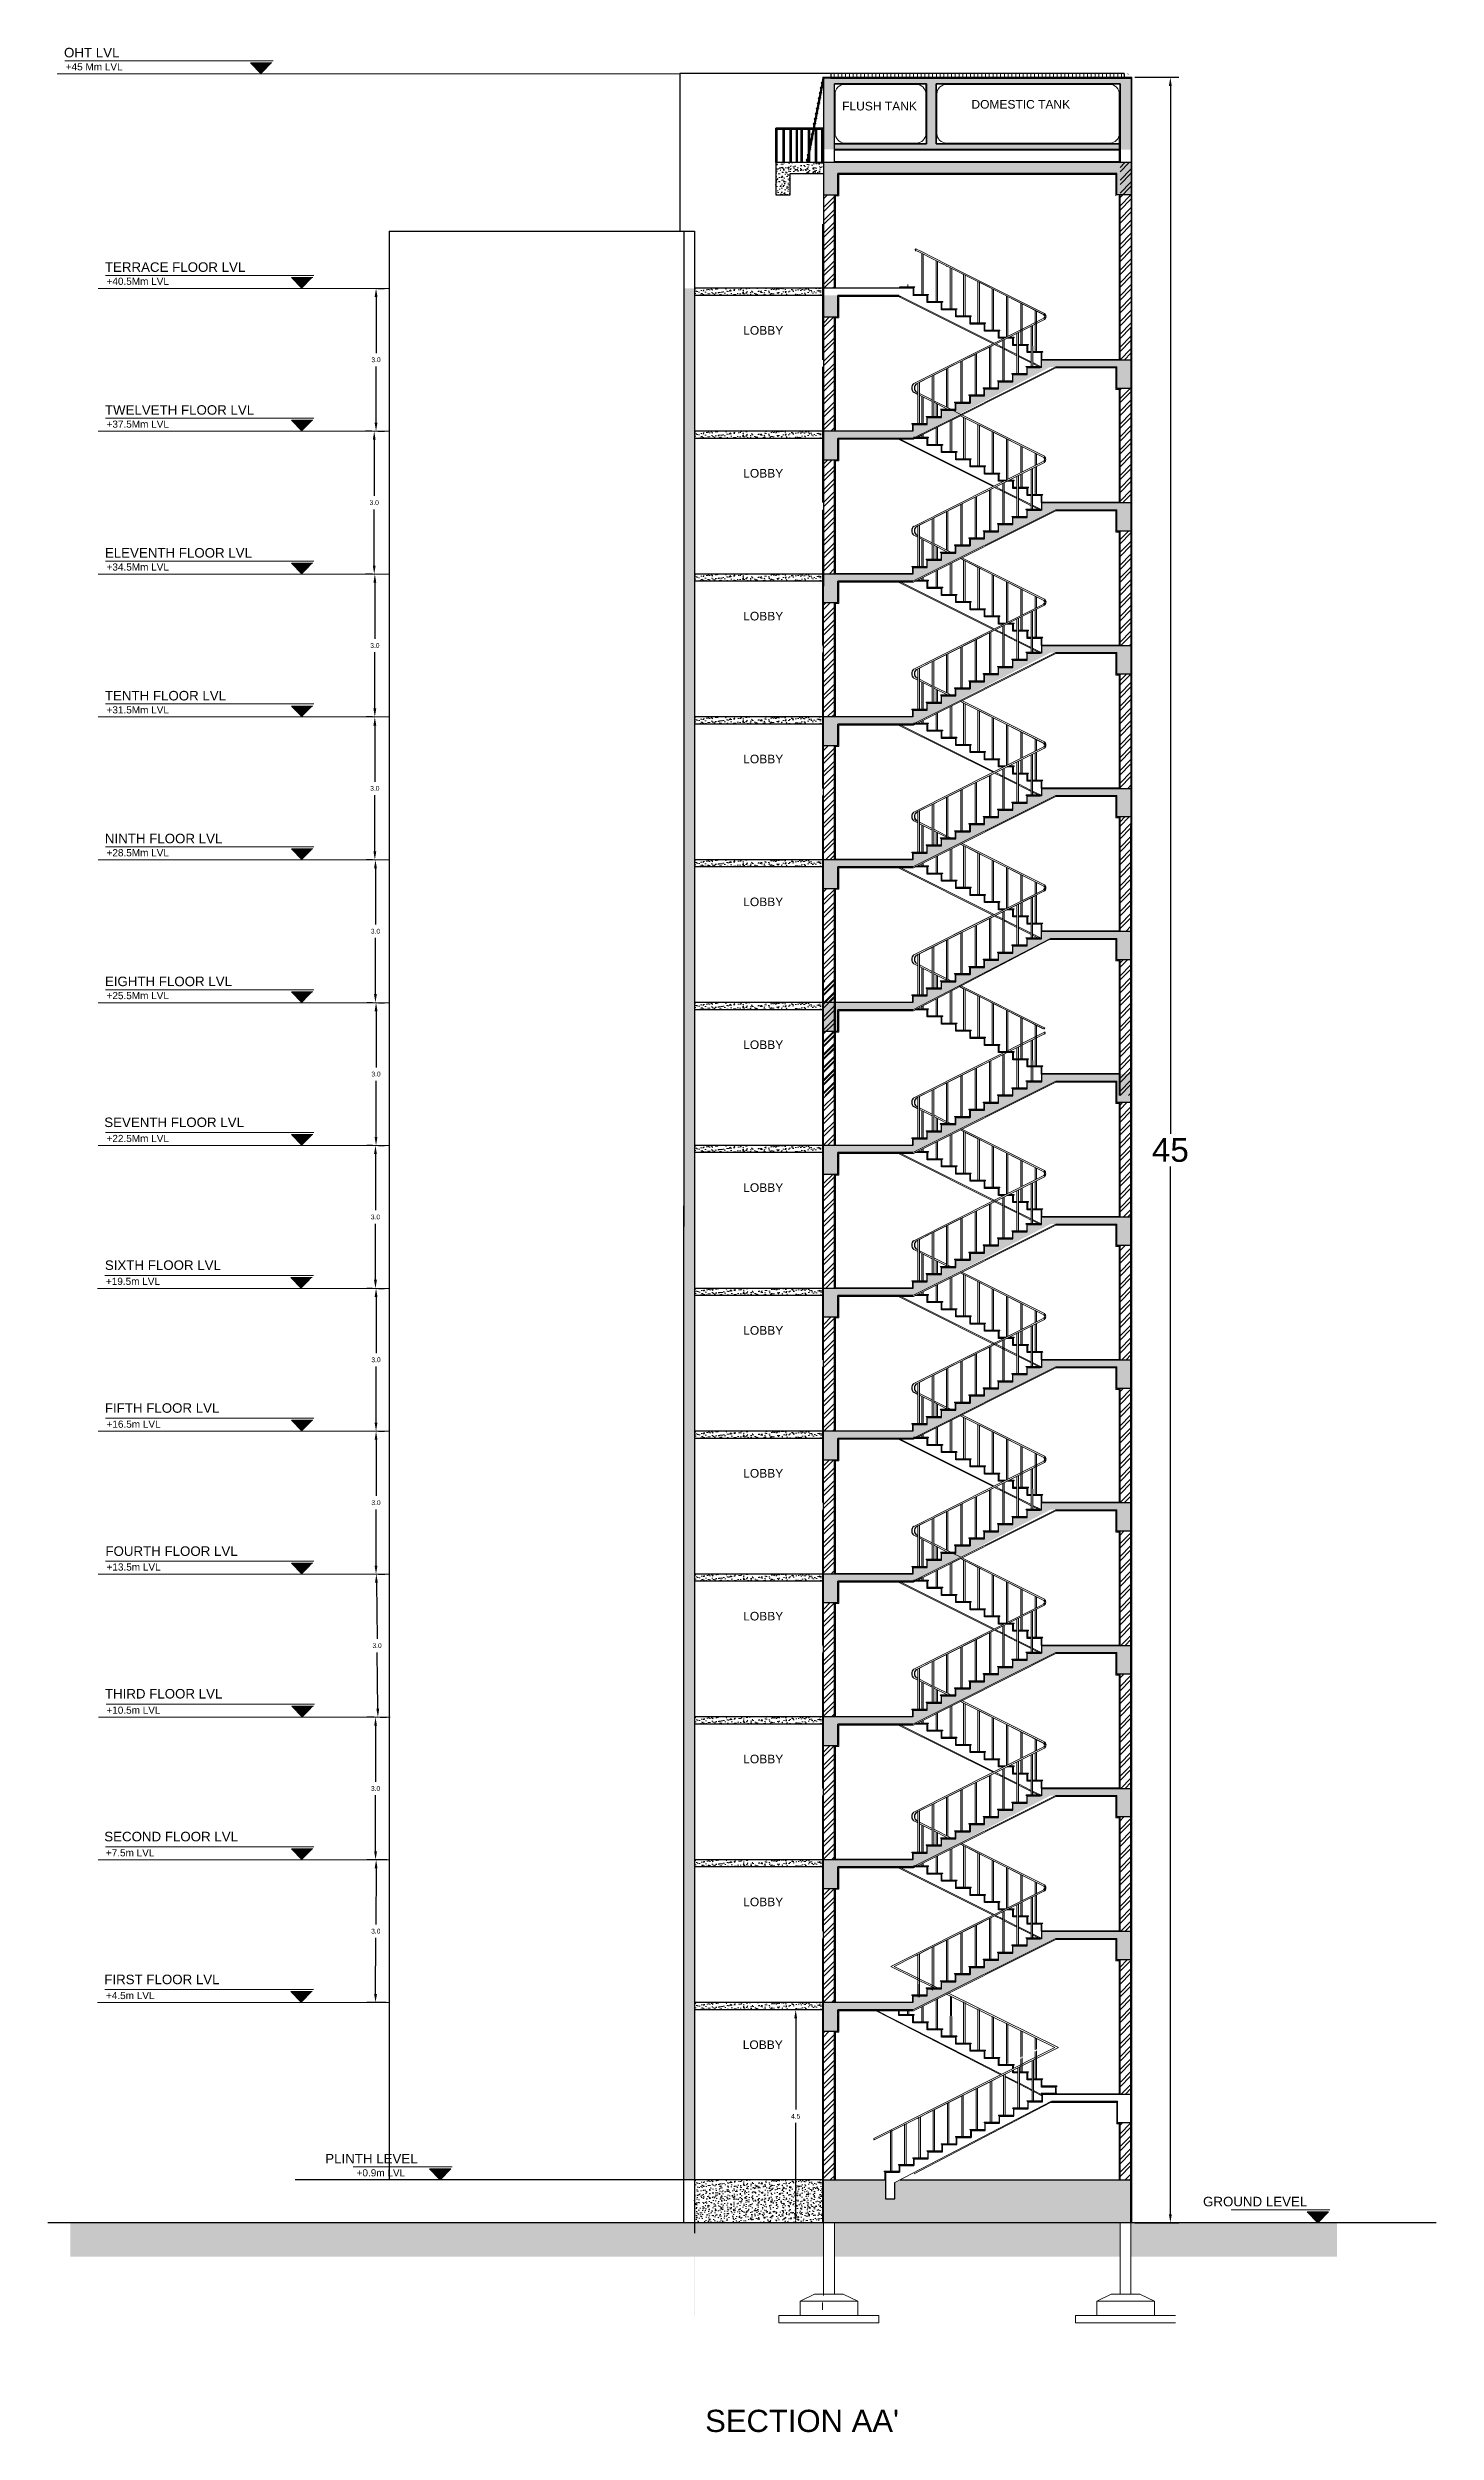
# Model space of a CAD drawing. Header units: metres. Extents: x 29392 to 32022, y 3934 to 33962.
# Drawn here: x 29736.6 to 29765.8, y 4053.4 to 4103.5 of the extents above; entities that cross this region are included whole.
import ezdxf

# ---------------------------------------------------------------- set-up
doc = ezdxf.new("R2010")
doc.units = ezdxf.units.M
doc.linetypes.add('DASHED', pattern=[19.05, 12.7, -6.35])
doc.linetypes.add('HIDDEN2', pattern=[4.7625, 3.175, -1.5875])
for name, color, linetype, lineweight in [('HATCH', 250, 'Continuous', 13), ('Layer2', 7, 'Continuous', 5), ('NAMES', 252, 'Continuous', 15), ('PLASTER', 252, 'Continuous', 15)]:
    doc.layers.add(name, color=color, linetype=linetype, lineweight=lineweight)
doc.styles.get("Standard").update_dxf_attribs({"font": 'arial.ttf'})
doc.dimstyles.get("Standard").update_dxf_attribs({"dimtxt": 0.1, "dimasz": 0.18, "dimexe": 0.18, "dimexo": 0.0625, "dimgap": 0.09, "dimtad": 0, "dimtih": 1, "dimtoh": 1, "dimdec": 1, "dimzin": 0, "dimdsep": 46, "dimtxsty": 'Standard', "dimcen": 0.09, "dimadec": 0, "dimazin": 0, "dimtfac": 1, "dimtdec": 1, "dimtofl": 0, "dimtmove": 0, "dimatfit": 3, "dimfxl": 1, "dimtolj": 1, "dimtzin": 0, "dimarcsym": 0})
pattern_1 = [(45, (23028.72455, 2779.90377), (-0.134703842, 0.134703842), []), (45, (23028.81435, 2779.90377), (-0.134703842, 0.134703842), [])]
pattern_2 = [(45, (28953.65283, 3813.53923), (-0.13470384, 0.13470384), []), (45, (28953.74263, 3813.53923), (-0.13470384, 0.13470384), [])]

msp = doc.modelspace()

# ---------------------------------------------------------------- texts
at = {"transparency": 16777216}
for s, height, p in [('FLUSH TANK', 0.1805, (29753.283, 4102.133)), ('DOMESTIC TANK', 0.18045, (29755.999, 4102.171)), ('LOBBY', 0.1805, (29751.204, 4097.423)), ('LOBBY', 0.1805, (29751.204, 4094.423)), ('LOBBY', 0.1805, (29751.204, 4091.423)), ('LOBBY', 0.1805, (29751.204, 4088.423)), ('LOBBY', 0.1805, (29751.204, 4085.423)), ('LOBBY', 0.1805, (29751.204, 4082.423)), ('LOBBY', 0.1805, (29751.204, 4079.423)), ('LOBBY', 0.1805, (29751.204, 4076.423)), ('LOBBY', 0.1805, (29751.204, 4073.423)), ('LOBBY', 0.1805, (29751.204, 4070.423)), ('LOBBY', 0.1805, (29751.204, 4067.423)), ('LOBBY', 0.1805, (29751.204, 4064.423)), ('LOBBY', 0.1805, (29751.194, 4061.423)), ("SECTION AA'", 0.46659, (29750.404, 4053.381))]:
    msp.add_text(s, height=height, dxfattribs=at).set_placement(p)
at = {"layer": 'NAMES', "color": 7, "linetype": 'Continuous', "lineweight": 20, "ltscale": 2, "transparency": 16777216}
for s, height, p in [('OHT LVL ', 0.2, (29736.937, 4103.247)), ('+45 Mm LVL', 0.15, (29736.973, 4102.975)), ('TERRACE FLOOR LVL', 0.2, (29737.795, 4098.743)), ('+40.5Mm LVL', 0.15, (29737.83, 4098.47)), ('TWELVETH FLOOR LVL', 0.2, (29737.795, 4095.743)), ('+37.5Mm LVL', 0.15, (29737.83, 4095.47)), ('ELEVENTH FLOOR LVL', 0.2, (29737.795, 4092.743)), ('+34.5Mm LVL', 0.15, (29737.83, 4092.47)), ('TENTH FLOOR LVL', 0.2, (29737.795, 4089.743)), ('+31.5Mm LVL', 0.15, (29737.83, 4089.47)), ('NINTH FLOOR LVL', 0.2, (29737.795, 4086.743)), ('+28.5Mm LVL', 0.15, (29737.83, 4086.47)), ('EIGHTH FLOOR LVL', 0.2, (29737.795, 4083.743)), ('+25.5Mm LVL', 0.15, (29737.83, 4083.47)), ('SEVENTH FLOOR LVL', 0.2, (29737.782, 4080.784)), ('+22.5Mm LVL', 0.15, (29737.83, 4080.47)), ('SIXTH FLOOR LVL', 0.2, (29737.795, 4077.784)), ('+19.5m LVL', 0.15, (29737.817, 4077.47)), ('FIFTH FLOOR LVL', 0.2, (29737.795, 4074.784)), ('+16.5m LVL', 0.15, (29737.83, 4074.47)), ('FOURTH FLOOR LVL', 0.2, (29737.806, 4071.779)), ('+13.5m LVL', 0.15, (29737.83, 4071.47)), ('THIRD FLOOR LVL', 0.2, (29737.795, 4068.784)), ('+10.5m LVL', 0.15, (29737.827, 4068.465)), ('SECOND FLOOR LVL ', 0.2, (29737.782, 4065.785)), ('+7.5m LVL', 0.15, (29737.816, 4065.47)), ('FIRST FLOOR LVL ', 0.2, (29737.782, 4062.785)), ('+4.5m LVL', 0.15, (29737.818, 4062.472)), ('PLINTH LEVEL', 0.2, (29742.424, 4059.02)), ('+0.9m LVL', 0.15, (29743.083, 4058.749)), ('GROUND LEVEL', 0.2, (29760.864, 4058.12))]:
    msp.add_text(s, height=height, dxfattribs=at).set_placement(p)

# ---------------------------------------------------------------- blocks, each defined once
blk = doc.blocks.new('*D255')
at = {"color": 0, "lineweight": -2, "transparency": 16777216}
for p, q in [((29752.828, 4062.247), (29752.127, 4062.247)), ((29752.307, 4062.067), (29752.307, 4060.152)), ((29752.307, 4057.955), (29752.307, 4059.87)), ((29752.828, 4057.775), (29752.127, 4057.775))]:
    blk.add_line(p, q, dxfattribs=at)
at = {"color": 0, "transparency": 16777216}
for points in [[(29752.277, 4062.067), (29752.337, 4062.067), (29752.307, 4062.247)], [(29752.277, 4057.955), (29752.337, 4057.955), (29752.307, 4057.775)]]:
    blk.add_solid(points, dxfattribs=at)
at = {"layer": 'Defpoints', "color": 0, "transparency": 16777216}
for p in [(29752.89, 4062.247), (29752.307, 4057.775), (29752.89, 4057.775)]:
    blk.add_point(p, dxfattribs=at)
at = {"color": 0, "transparency": 16777216, "insert": (29752.307, 4060.011), "char_height": 0.1, "attachment_point": 5}
blk.add_mtext('\\A1;4.5', dxfattribs=at)
blk = doc.blocks.new('*D274')
at = {"color": 0, "lineweight": -2, "transparency": 16777216}
for p, q in [((29743.717, 4065.396), (29743.313, 4065.398)), ((29743.492, 4065.217), (29743.487, 4064.039)), ((29743.481, 4062.578), (29743.486, 4063.757)), ((29743.705, 4062.398), (29743.3, 4062.399))]:
    blk.add_line(p, q, dxfattribs=at)
at = {"color": 0, "transparency": 16777216}
for points in [[(29743.462, 4065.217), (29743.522, 4065.217), (29743.493, 4065.397)], [(29743.451, 4062.579), (29743.511, 4062.578), (29743.48, 4062.398)]]:
    blk.add_solid(points, dxfattribs=at)
at = {"layer": 'Defpoints', "color": 0, "transparency": 16777216}
for p in [(29743.493, 4065.397), (29743.78, 4065.396), (29743.767, 4062.397)]:
    blk.add_point(p, dxfattribs=at)
at = {"color": 0, "transparency": 16777216, "insert": (29743.486, 4063.898), "char_height": 0.1, "attachment_point": 5}
blk.add_mtext('\\A1;3.0', dxfattribs=at)
blk = doc.blocks.new('*D275')
at = {"color": 0, "lineweight": -2, "transparency": 16777216}
for p, q in [((29743.452, 4068.391), (29743.301, 4068.391)), ((29743.481, 4068.211), (29743.481, 4067.035)), ((29743.481, 4065.577), (29743.481, 4066.753)), ((29743.452, 4065.397), (29743.301, 4065.397))]:
    blk.add_line(p, q, dxfattribs=at)
at = {"color": 0, "transparency": 16777216}
for points in [[(29743.451, 4068.211), (29743.511, 4068.211), (29743.481, 4068.391)], [(29743.451, 4065.577), (29743.511, 4065.577), (29743.481, 4065.397)]]:
    blk.add_solid(points, dxfattribs=at)
at = {"layer": 'Defpoints', "color": 0, "transparency": 16777216}
for p in [(29743.481, 4068.391), (29743.515, 4068.391), (29743.515, 4065.397)]:
    blk.add_point(p, dxfattribs=at)
at = {"color": 0, "transparency": 16777216, "insert": (29743.481, 4066.894), "char_height": 0.1, "attachment_point": 5}
blk.add_mtext('\\A1;3.0', dxfattribs=at)
blk = doc.blocks.new('*D276')
at = {"color": 0, "lineweight": -2, "transparency": 16777216}
for p, q in [((29759.433, 4102.828), (29760.357, 4102.828)), ((29760.177, 4102.648), (29760.177, 4080.645)), ((29760.177, 4057.955), (29760.177, 4079.957)), ((29759.433, 4057.775), (29760.357, 4057.775))]:
    blk.add_line(p, q, dxfattribs=at)
at = {"color": 0, "transparency": 16777216}
for points in [[(29760.147, 4102.648), (29760.207, 4102.648), (29760.177, 4102.828)], [(29760.147, 4057.955), (29760.207, 4057.955), (29760.177, 4057.775)]]:
    blk.add_solid(points, dxfattribs=at)
at = {"layer": 'Defpoints', "color": 0, "transparency": 16777216}
for p in [(29759.37, 4102.828), (29760.177, 4102.828), (29759.37, 4057.775)]:
    blk.add_point(p, dxfattribs=at)
at = {"color": 0, "transparency": 16777216, "insert": (29760.177, 4080.301), "char_height": 0.5, "attachment_point": 5}
blk.add_mtext('\\A1;45', dxfattribs=at)
blk = doc.blocks.new('*D344')
at = {"color": 0, "lineweight": -2, "transparency": 16777216}
for p, q in [((29743.499, 4071.216), (29743.512, 4070.035)), ((29743.544, 4071.396), (29743.677, 4071.398)), ((29743.528, 4068.571), (29743.515, 4069.752)), ((29743.577, 4068.392), (29743.71, 4068.393))]:
    blk.add_line(p, q, dxfattribs=at)
at = {"color": 0, "transparency": 16777216}
for points in [[(29743.529, 4071.216), (29743.469, 4071.215), (29743.497, 4071.396)], [(29743.558, 4068.572), (29743.498, 4068.571), (29743.53, 4068.391)]]:
    blk.add_solid(points, dxfattribs=at)
at = {"layer": 'Defpoints', "color": 0, "transparency": 16777216}
for p in [(29743.481, 4071.396), (29743.497, 4071.396), (29743.515, 4068.391)]:
    blk.add_point(p, dxfattribs=at)
at = {"color": 0, "transparency": 16777216, "insert": (29743.513, 4069.894), "char_height": 0.1, "attachment_point": 5}
blk.add_mtext('\\A1;3.0', dxfattribs=at)
blk = doc.blocks.new('*D345')
at = {"color": 0, "lineweight": -2, "transparency": 16777216}
for p, q in [((29743.491, 4074.216), (29743.491, 4073.037)), ((29743.544, 4074.396), (29743.671, 4074.396)), ((29743.491, 4071.576), (29743.491, 4072.755)), ((29743.544, 4071.396), (29743.671, 4071.396))]:
    blk.add_line(p, q, dxfattribs=at)
at = {"color": 0, "transparency": 16777216}
for points in [[(29743.461, 4074.216), (29743.521, 4074.216), (29743.491, 4074.396)], [(29743.461, 4071.576), (29743.521, 4071.576), (29743.491, 4071.396)]]:
    blk.add_solid(points, dxfattribs=at)
at = {"layer": 'Defpoints', "color": 0, "transparency": 16777216}
for p in [(29743.481, 4074.396), (29743.491, 4074.396), (29743.481, 4071.396)]:
    blk.add_point(p, dxfattribs=at)
at = {"color": 0, "transparency": 16777216, "insert": (29743.491, 4072.896), "char_height": 0.1, "attachment_point": 5}
blk.add_mtext('\\A1;3.0', dxfattribs=at)
blk = doc.blocks.new('*D346')
at = {"color": 0, "lineweight": -2, "transparency": 16777216}
for p, q in [((29743.491, 4077.216), (29743.491, 4076.037)), ((29743.544, 4077.396), (29743.671, 4077.396)), ((29743.491, 4074.576), (29743.491, 4075.755)), ((29743.544, 4074.396), (29743.671, 4074.396))]:
    blk.add_line(p, q, dxfattribs=at)
at = {"color": 0, "transparency": 16777216}
for points in [[(29743.461, 4077.216), (29743.521, 4077.216), (29743.491, 4077.396)], [(29743.461, 4074.576), (29743.521, 4074.576), (29743.491, 4074.396)]]:
    blk.add_solid(points, dxfattribs=at)
at = {"layer": 'Defpoints', "color": 0, "transparency": 16777216}
for p in [(29743.481, 4077.396), (29743.491, 4077.396), (29743.481, 4074.396)]:
    blk.add_point(p, dxfattribs=at)
at = {"color": 0, "transparency": 16777216, "insert": (29743.491, 4075.896), "char_height": 0.1, "attachment_point": 5}
blk.add_mtext('\\A1;3.0', dxfattribs=at)
blk = doc.blocks.new('*D347')
at = {"color": 0, "lineweight": -2, "transparency": 16777216}
for p, q in [((29743.419, 4080.396), (29743.299, 4080.396)), ((29743.479, 4080.216), (29743.479, 4079.037)), ((29743.479, 4077.576), (29743.479, 4078.755)), ((29743.419, 4077.396), (29743.299, 4077.396))]:
    blk.add_line(p, q, dxfattribs=at)
at = {"color": 0, "transparency": 16777216}
for points in [[(29743.449, 4080.216), (29743.509, 4080.216), (29743.479, 4080.396)], [(29743.449, 4077.576), (29743.509, 4077.576), (29743.479, 4077.396)]]:
    blk.add_solid(points, dxfattribs=at)
at = {"layer": 'Defpoints', "color": 0, "transparency": 16777216}
for p in [(29743.479, 4080.396), (29743.481, 4080.396), (29743.481, 4077.396)]:
    blk.add_point(p, dxfattribs=at)
at = {"color": 0, "transparency": 16777216, "insert": (29743.479, 4078.896), "char_height": 0.1, "attachment_point": 5}
blk.add_mtext('\\A1;3.0', dxfattribs=at)
blk = doc.blocks.new('*D348')
at = {"color": 0, "lineweight": -2, "transparency": 16777216}
for p, q in [((29743.491, 4083.216), (29743.491, 4082.037)), ((29743.541, 4083.396), (29743.671, 4083.396)), ((29743.491, 4080.576), (29743.491, 4081.755)), ((29743.541, 4080.396), (29743.671, 4080.396))]:
    blk.add_line(p, q, dxfattribs=at)
at = {"color": 0, "transparency": 16777216}
for points in [[(29743.461, 4083.216), (29743.521, 4083.216), (29743.491, 4083.396)], [(29743.461, 4080.576), (29743.521, 4080.576), (29743.491, 4080.396)]]:
    blk.add_solid(points, dxfattribs=at)
at = {"layer": 'Defpoints', "color": 0, "transparency": 16777216}
for p in [(29743.479, 4083.396), (29743.491, 4083.396), (29743.479, 4080.396)]:
    blk.add_point(p, dxfattribs=at)
at = {"color": 0, "transparency": 16777216, "insert": (29743.491, 4081.896), "char_height": 0.1, "attachment_point": 5}
blk.add_mtext('\\A1;3.0', dxfattribs=at)
blk = doc.blocks.new('*D349')
at = {"color": 0, "lineweight": -2, "transparency": 16777216}
for p, q in [((29743.416, 4086.396), (29743.299, 4086.396)), ((29743.479, 4086.216), (29743.479, 4085.037)), ((29743.479, 4083.576), (29743.479, 4084.755)), ((29743.416, 4083.396), (29743.299, 4083.396))]:
    blk.add_line(p, q, dxfattribs=at)
at = {"color": 0, "transparency": 16777216}
for points in [[(29743.449, 4086.216), (29743.509, 4086.216), (29743.479, 4086.396)], [(29743.449, 4083.576), (29743.509, 4083.576), (29743.479, 4083.396)]]:
    blk.add_solid(points, dxfattribs=at)
at = {"layer": 'Defpoints', "color": 0, "transparency": 16777216}
for p in [(29743.479, 4086.396), (29743.479, 4086.396), (29743.479, 4083.396)]:
    blk.add_point(p, dxfattribs=at)
at = {"color": 0, "transparency": 16777216, "insert": (29743.479, 4084.896), "char_height": 0.1, "attachment_point": 5}
blk.add_mtext('\\A1;3.0', dxfattribs=at)
blk = doc.blocks.new('*D350')
at = {"color": 0, "lineweight": -2, "transparency": 16777216}
for p, q in [((29743.416, 4089.396), (29743.286, 4089.396)), ((29743.466, 4089.216), (29743.466, 4088.037)), ((29743.466, 4086.576), (29743.466, 4087.755)), ((29743.416, 4086.396), (29743.286, 4086.396))]:
    blk.add_line(p, q, dxfattribs=at)
at = {"color": 0, "transparency": 16777216}
for points in [[(29743.496, 4089.216), (29743.436, 4089.216), (29743.466, 4089.396)], [(29743.496, 4086.576), (29743.436, 4086.576), (29743.466, 4086.396)]]:
    blk.add_solid(points, dxfattribs=at)
at = {"layer": 'Defpoints', "color": 0, "transparency": 16777216}
for p in [(29743.466, 4089.396), (29743.479, 4089.396), (29743.479, 4086.396)]:
    blk.add_point(p, dxfattribs=at)
at = {"color": 0, "transparency": 16777216, "insert": (29743.466, 4087.896), "char_height": 0.1, "attachment_point": 5}
blk.add_mtext('\\A1;3.0', dxfattribs=at)
blk = doc.blocks.new('*D351')
at = {"color": 0, "lineweight": -2, "transparency": 16777216}
for p, q in [((29743.416, 4092.396), (29743.286, 4092.396)), ((29743.466, 4092.216), (29743.466, 4091.037)), ((29743.466, 4089.576), (29743.466, 4090.755)), ((29743.416, 4089.396), (29743.286, 4089.396))]:
    blk.add_line(p, q, dxfattribs=at)
at = {"color": 0, "transparency": 16777216}
for points in [[(29743.436, 4092.216), (29743.496, 4092.216), (29743.466, 4092.396)], [(29743.436, 4089.576), (29743.496, 4089.576), (29743.466, 4089.396)]]:
    blk.add_solid(points, dxfattribs=at)
at = {"layer": 'Defpoints', "color": 0, "transparency": 16777216}
for p in [(29743.466, 4092.396), (29743.479, 4092.396), (29743.479, 4089.396)]:
    blk.add_point(p, dxfattribs=at)
at = {"color": 0, "transparency": 16777216, "insert": (29743.466, 4090.896), "char_height": 0.1, "attachment_point": 5}
blk.add_mtext('\\A1;3.0', dxfattribs=at)
blk = doc.blocks.new('*D352')
at = {"color": 0, "lineweight": -2, "transparency": 16777216}
for p, q in [((29743.403, 4095.396), (29743.273, 4095.396)), ((29743.453, 4095.216), (29743.453, 4094.037)), ((29743.453, 4092.576), (29743.453, 4093.755)), ((29743.403, 4092.396), (29743.273, 4092.396))]:
    blk.add_line(p, q, dxfattribs=at)
at = {"color": 0, "transparency": 16777216}
for points in [[(29743.423, 4095.216), (29743.483, 4095.216), (29743.453, 4095.396)], [(29743.423, 4092.576), (29743.483, 4092.576), (29743.453, 4092.396)]]:
    blk.add_solid(points, dxfattribs=at)
at = {"layer": 'Defpoints', "color": 0, "transparency": 16777216}
for p in [(29743.453, 4095.396), (29743.466, 4095.396), (29743.466, 4092.396)]:
    blk.add_point(p, dxfattribs=at)
at = {"color": 0, "transparency": 16777216, "insert": (29743.453, 4093.896), "char_height": 0.1, "attachment_point": 5}
blk.add_mtext('\\A1;3.0', dxfattribs=at)
blk = doc.blocks.new('*D353')
at = {"color": 0, "lineweight": -2, "transparency": 16777216}
for p, q in [((29743.491, 4098.216), (29743.491, 4097.037)), ((29743.528, 4098.396), (29743.671, 4098.396)), ((29743.491, 4095.576), (29743.491, 4096.755)), ((29743.528, 4095.396), (29743.671, 4095.396))]:
    blk.add_line(p, q, dxfattribs=at)
at = {"color": 0, "transparency": 16777216}
for points in [[(29743.461, 4098.216), (29743.521, 4098.216), (29743.491, 4098.396)], [(29743.461, 4095.576), (29743.521, 4095.576), (29743.491, 4095.396)]]:
    blk.add_solid(points, dxfattribs=at)
at = {"layer": 'Defpoints', "color": 0, "transparency": 16777216}
for p in [(29743.466, 4098.396), (29743.491, 4098.396), (29743.466, 4095.396)]:
    blk.add_point(p, dxfattribs=at)
at = {"color": 0, "transparency": 16777216, "insert": (29743.491, 4096.896), "char_height": 0.1, "attachment_point": 5}
blk.add_mtext('\\A1;3.0', dxfattribs=at)

# ---------------------------------------------------------------- dimensions: what is measured, and where the dimension line sits
at = {"color": 251, "true_color": 0x636466}
dim = msp.add_linear_dim(base=(29760.177, 4102.828), p1=(29759.37, 4057.775), p2=(29759.37, 4102.828), angle=90, text='45', dimstyle='Standard', override={"dimtxt": 0.5}, dxfattribs=at)
dim.commit()
dim.dimension.update_dxf_attribs({"geometry": '*D276', "text_midpoint": (29760.177, 4080.301), "dimtype": 161})
for base, p1, p2, picture, middle in [((29743.491, 4098.396), (29743.466, 4095.396), (29743.466, 4098.396), '*D353', (29743.491, 4096.896)), ((29743.453, 4095.396), (29743.466, 4092.396), (29743.466, 4095.396), '*D352', (29743.453, 4093.896)), ((29743.466, 4092.396), (29743.479, 4089.396), (29743.479, 4092.396), '*D351', (29743.466, 4090.896)), ((29743.479, 4086.396), (29743.479, 4083.396), (29743.479, 4086.396), '*D349', (29743.479, 4084.896)), ((29743.491, 4083.396), (29743.479, 4080.396), (29743.479, 4083.396), '*D348', (29743.491, 4081.896)), ((29743.479, 4080.396), (29743.481, 4077.396), (29743.481, 4080.396), '*D347', (29743.479, 4078.896)), ((29743.491, 4077.396), (29743.481, 4074.396), (29743.481, 4077.396), '*D346', (29743.491, 4075.896)), ((29743.491, 4074.396), (29743.481, 4071.396), (29743.481, 4074.396), '*D345', (29743.491, 4072.896)), ((29743.481, 4068.391), (29743.515, 4065.397), (29743.515, 4068.391), '*D275', (29743.481, 4066.894))]:
    dim = msp.add_linear_dim(base=base, p1=p1, p2=p2, angle=90, dimstyle='Standard', dxfattribs=at)
    dim.commit()
    dim.dimension.update_dxf_attribs({"geometry": picture, "text_midpoint": middle})
for p1, p2, distance, picture, middle in [((29743.479, 4086.396), (29743.479, 4089.396), 0.013, '*D350', (29743.466, 4087.896)), ((29743.515, 4068.391), (29743.481, 4071.396), -0.015, '*D344', (29743.513, 4069.894)), ((29743.767, 4062.397), (29743.78, 4065.396), 0.287, '*D274', (29743.486, 4063.898))]:
    dim = msp.add_aligned_dim(p1=p1, p2=p2, distance=distance, dimstyle='Standard', dxfattribs=at)
    dim.commit()
    dim.dimension.update_dxf_attribs({"geometry": picture, "text_midpoint": middle})
at = {"color": 251, "true_color": 0x636466, "transparency": 16777216}
dim = msp.add_linear_dim(base=(29752.307, 4057.775), p1=(29752.89, 4062.247), p2=(29752.89, 4057.775), angle=90, text='4.5', dimstyle='Standard', dxfattribs=at)
dim.commit()
dim.dimension.update_dxf_attribs({"geometry": '*D255', "text_midpoint": (29752.307, 4060.011)})

# ---------------------------------------------------------------- hatches: boundary and pattern name
at = {"layer": 'HATCH', "transparency": 16777216}
h = msp.add_hatch(dxfattribs=at)
h.set_pattern_fill('ANSI32', color=256, scale=0.02)
h.set_pattern_definition(pattern_2)
h.paths.add_polyline_path([(29752.89, 4095.397), (29752.89, 4097.797), (29753.12, 4097.797), (29753.12, 4097.777), (29753.12, 4095.397)])
h.paths.add_polyline_path([(29752.89, 4098.397), (29752.89, 4100.357), (29753.12, 4100.357), (29753.12, 4100.777), (29753.12, 4098.397)])
h.paths.add_polyline_path([(29759.35, 4100.357), (29759.12, 4100.357), (29759.12, 4096.897), (29759.35, 4096.897)])
h.paths.add_polyline_path([(29759.35, 4102.897), (29759.206, 4102.907), (29759.12, 4102.907), (29759.12, 4102.897)])
h.paths.add_polyline_path([(29759.12, 4100.357), (29759.35, 4100.357), (29759.35, 4101.037), (29759.12, 4101.037)])
h = msp.add_hatch(dxfattribs=at)
h.set_pattern_fill('AR-CONC', color=256, scale=0.001)
h.set_pattern_definition([(50, (28953.65283, 3805.75449), (0.18218467, -0.015939086), [0.01905, -0.20955]), (355, (28953.65283, 3805.75449), (-0.03524342, 0.191056845), [0.01524, -0.167640584]), (100.451445, (28953.66801, 3805.75316), (0.146941247, 0.175117752), [0.01619001, -0.178090245]), (46.1842, (28953.65283, 3805.8053), (0.27107904, -0.04204233), [0.028575, -0.314325]), (96.635558, (28953.67542, 3805.80179), (0.23740413, 0.247426125), [0.02428502, -0.26713561]), (351.18415, (28953.65283, 3805.8053), (0.23740413, 0.24742612), [0.02285997, -0.25145973]), (21, (28953.67823, 3805.79259), (0.15161439, -0.102265198), [0.01905, -0.20955]), (326, (28953.67823, 3805.79259), (0.06180203, 0.184187966), [0.01524, -0.16764]), (71.451445, (28953.69087, 3805.78407), (0.21341642, 0.08192277), [0.01619001, -0.178089938]), (37.5, (28953.65283, 3805.75449), (0.0030886033, 0.084555039), [0, -0.165608, 0, -0.17018, 0, -0.168275]), (7.5, (28953.65283, 3805.75449), (0.0668196625, 0.100180575), [0, -0.097028, 0, -0.161798, 0, -0.064135]), (327.5, (28953.59619, 3805.75449), (0.135590595, -0.005728744), [0, -0.0635, 0, -0.19812, 0, -0.26289]), (317.5, (28953.57079, 3805.75449), (0.148129181, 0.025426491), [0, -0.08255, 0, -0.131572, 0, -0.18669])])
h.paths.add_polyline_path([(29759.35, 4101.312), (29759.12, 4101.312), (29759.12, 4101.313), (29753.12, 4101.313), (29753.12, 4101.316), (29752.89, 4101.316), (29752.89, 4102.813), (29753.048, 4102.813), (29759.206, 4102.813), (29759.35, 4102.813)])
h.paths.add_polyline_path([(29759.12, 4101.433), (29759.12, 4102.693), (29755.257, 4102.693), (29755.257, 4101.433)], flags=16)
edge = h.paths.add_edge_path(flags=0)
edge.add_line((29755.472, 4101.448), (29758.905, 4101.448))
edge.add_arc((29758.905, 4101.648), 0.2, 270, 360)
edge.add_line((29759.105, 4101.648), (29759.105, 4102.478))
edge.add_arc((29758.905, 4102.478), 0.2, 360, 450)
edge.add_line((29758.905, 4102.678), (29755.472, 4102.678))
edge.add_arc((29755.472, 4102.478), 0.2, 450, 540)
edge.add_line((29755.272, 4102.478), (29755.272, 4101.648))
edge.add_arc((29755.472, 4101.648), 0.2, 540, 630)
h.paths.add_polyline_path([(29755.057, 4101.433), (29755.057, 4102.693), (29753.12, 4102.693), (29753.12, 4101.433)], flags=16)
edge = h.paths.add_edge_path(flags=0)
edge.add_line((29753.331, 4101.448), (29754.842, 4101.448))
edge.add_arc((29754.842, 4101.648), 0.2, 270, 360)
edge.add_line((29755.042, 4101.648), (29755.042, 4102.478))
edge.add_arc((29754.842, 4102.478), 0.2, 360, 450)
edge.add_line((29754.842, 4102.678), (29753.333, 4102.678))
edge.add_arc((29753.333, 4102.478), 0.2, 450, 540)
edge.add_line((29753.133, 4102.478), (29753.133, 4101.665))
edge.add_arc((29753.346, 4101.66), 0.213, 538.5678, 625.974)
h.paths.add_polyline_path([(29754.758, 4102.113), (29753.284, 4102.113), (29753.284, 4102.361), (29754.758, 4102.361)], flags=0)
h.paths.add_polyline_path([(29756.212, 4102.375), (29758.133, 4102.375), (29758.133, 4102.127), (29756.212, 4102.127)], flags=0)
h = msp.add_hatch(dxfattribs=at)
h.set_pattern_fill('ANSI31', color=256, scale=0.025, angle=45)
h.set_pattern_definition([(90, (28953.65283, 3805.75449), (-0.079375, 7e-18), [])])
h.paths.add_polyline_path([(29753.065, 4102.828), (29753.065, 4102.907), (29759.195, 4102.907), (29759.195, 4102.828)])
h = msp.add_hatch(dxfattribs=at)
h.set_pattern_fill('AR-CONC', color=256, scale=0.001)
h.set_pattern_definition([(50, (28953.65283, 3806.27923), (0.18218467, -0.015939086), [0.01905, -0.20955]), (355, (28953.65283, 3806.27923), (-0.03524342, 0.191056845), [0.01524, -0.167640584]), (100.451445, (28953.66801, 3806.2779), (0.146941247, 0.175117752), [0.01619001, -0.178090245]), (46.1842, (28953.65283, 3806.33003), (0.27107904, -0.04204233), [0.028575, -0.314325]), (96.635558, (28953.67542, 3806.32652), (0.23740413, 0.247426125), [0.02428502, -0.26713561]), (351.18415, (28953.65283, 3806.33003), (0.23740413, 0.24742612), [0.02285997, -0.25145973]), (21, (28953.67823, 3806.31733), (0.15161439, -0.102265198), [0.01905, -0.20955]), (326, (28953.67823, 3806.31733), (0.06180203, 0.184187966), [0.01524, -0.16764]), (71.451445, (28953.69087, 3806.3088), (0.21341642, 0.08192277), [0.01619001, -0.178089938]), (37.5, (28953.65283, 3806.27923), (0.0030886033, 0.084555039), [0, -0.165608, 0, -0.17018, 0, -0.168275]), (7.5, (28953.65283, 3806.27923), (0.0668196625, 0.100180575), [0, -0.097028, 0, -0.161798, 0, -0.064135]), (327.5, (28953.59619, 3806.27923), (0.135590595, -0.005728744), [0, -0.0635, 0, -0.19812, 0, -0.26289]), (317.5, (28953.57079, 3806.27923), (0.148129181, 0.025426491), [0, -0.08255, 0, -0.131572, 0, -0.18669])])
h.paths.add_polyline_path([(29751.89, 4101.037), (29752.87, 4101.037), (29752.87, 4100.807), (29752.19, 4100.807), (29752.19, 4100.357), (29751.89, 4100.357)])
h = msp.add_hatch(dxfattribs=at)
h.set_pattern_fill('AR-CONC', color=256, scale=0.001)
h.set_pattern_definition([(50, (28953.65283, 3806.04923), (0.18218467, -0.015939086), [0.01905, -0.20955]), (355, (28953.65283, 3806.04923), (-0.03524342, 0.191056845), [0.01524, -0.167640584]), (100.451445, (28953.66801, 3806.0479), (0.146941247, 0.175117752), [0.01619001, -0.178090245]), (46.1842, (28953.65283, 3806.10003), (0.27107904, -0.04204233), [0.028575, -0.314325]), (96.635558, (28953.67542, 3806.09652), (0.23740413, 0.247426125), [0.02428502, -0.26713561]), (351.18415, (28953.65283, 3806.10003), (0.23740413, 0.24742612), [0.02285997, -0.25145973]), (21, (28953.67823, 3806.08733), (0.15161439, -0.102265198), [0.01905, -0.20955]), (326, (28953.67823, 3806.08733), (0.06180203, 0.184187966), [0.01524, -0.16764]), (71.451445, (28953.69087, 3806.0788), (0.21341642, 0.08192277), [0.01619001, -0.178089938]), (37.5, (28953.65283, 3806.04923), (0.0030886033, 0.084555039), [0, -0.165608, 0, -0.17018, 0, -0.168275]), (7.5, (28953.65283, 3806.04923), (0.0668196625, 0.100180575), [0, -0.097028, 0, -0.161798, 0, -0.064135]), (327.5, (28953.59619, 3806.04923), (0.135590595, -0.005728744), [0, -0.0635, 0, -0.19812, 0, -0.26289]), (317.5, (28953.57079, 3806.04923), (0.148129181, 0.025426491), [0, -0.08255, 0, -0.131572, 0, -0.18669])])
h.paths.add_polyline_path([(29759.05, 4100.807), (29753.19, 4100.807), (29753.19, 4100.357), (29752.89, 4100.357), (29752.89, 4101.037), (29759.35, 4101.037), (29759.35, 4100.357), (29759.05, 4100.357)])
h.paths.add_polyline_path([(29752.88, 4098.257), (29752.88, 4098.407), (29752.89, 4098.407), (29752.89, 4098.257)])
h = msp.add_hatch(dxfattribs=at)
h.set_pattern_fill('AR-CONC', color=256, scale=0.001)
h.set_pattern_definition([(50, (27799.91952, 3402.4453), (0.182184669, -0.015939086), [0.01905, -0.20955]), (355, (27799.91952, 3402.4453), (-0.035243421, 0.191056845), [0.01524, -0.167640584]), (100.451445, (27799.9347, 3402.44397), (0.146941247, 0.175117752), [0.016190009, -0.178090245]), (46.1842, (27799.91952, 3402.4961), (0.27107904, -0.042042328), [0.028575, -0.314325]), (96.635558, (27799.9421, 3402.4926), (0.237404134, 0.247426125), [0.024285023, -0.26713561]), (351.184151, (27799.91952, 3402.4961), (0.237404134, 0.247426125), [0.022859967, -0.251459732]), (21, (27799.94492, 3402.4834), (0.151614391, -0.102265198), [0.01905, -0.20955]), (326, (27799.94492, 3402.4834), (0.061802028, 0.184187966), [0.01524, -0.16764]), (71.451445, (27799.95755, 3402.47488), (0.21341642, 0.081922769), [0.016190009, -0.178089938]), (37.5, (27799.919516, 3402.4453), (0.0030886033, 0.0845550389), [0, -0.165608, 0, -0.17018, 0, -0.168275]), (7.5, (27799.91952, 3402.4453), (0.0668196625, 0.100180575), [0, -0.097028, 0, -0.161798, 0, -0.064135]), (327.5, (27799.862874, 3402.4453), (0.1355905952, -0.005728744), [0, -0.0635, 0, -0.19812, 0, -0.26289]), (317.5, (27799.83747, 3402.4453), (0.1481291814, 0.025426491), [0, -0.08255, 0, -0.131572, 0, -0.18669])])
h.paths.add_polyline_path([(29749.951, 4058.675), (29750.181, 4058.675), (29750.181, 4055.683), (29750.185, 4055.631), (29750.18, 4055.973), (29750.18, 4055.931), (29750.19, 4055.772), (29750.19, 4055.879), (29750.19, 4098.397), (29750.19, 4098.397), (29749.958, 4098.397)])
h = msp.add_hatch(dxfattribs=at)
h.set_pattern_fill('AR-CONC', color=256, scale=0.001)
h.set_pattern_definition([(50, (27799.91952, 3378.4453), (0.182184669, -0.015939086), [0.01905, -0.20955]), (355, (27799.91952, 3378.4453), (-0.035243421, 0.191056845), [0.01524, -0.167640584]), (100.451445, (27799.9347, 3378.44397), (0.146941247, 0.175117752), [0.016190009, -0.178090245]), (46.1842, (27799.91952, 3378.4961), (0.27107904, -0.042042328), [0.028575, -0.314325]), (96.635558, (27799.9421, 3378.4926), (0.237404134, 0.247426125), [0.024285023, -0.26713561]), (351.184151, (27799.91952, 3378.4961), (0.237404134, 0.247426125), [0.022859967, -0.251459732]), (21, (27799.94492, 3378.4834), (0.151614391, -0.102265198), [0.01905, -0.20955]), (326, (27799.94492, 3378.4834), (0.061802028, 0.184187966), [0.01524, -0.16764]), (71.451445, (27799.95755, 3378.47488), (0.21341642, 0.081922769), [0.016190009, -0.178089938]), (37.5, (27799.919516, 3378.4453), (0.0030886033, 0.0845550389), [0, -0.165608, 0, -0.17018, 0, -0.168275]), (7.5, (27799.91952, 3378.4453), (0.0668196625, 0.100180575), [0, -0.097028, 0, -0.161798, 0, -0.064135]), (327.5, (27799.862874, 3378.4453), (0.1355905952, -0.005728744), [0, -0.0635, 0, -0.19812, 0, -0.26289]), (317.5, (27799.83747, 3378.4453), (0.1481291814, 0.025426491), [0, -0.08255, 0, -0.131572, 0, -0.18669])])
h.paths.add_polyline_path([(29750.19, 4098.397), (29752.88, 4098.397), (29752.88, 4098.247), (29750.19, 4098.247)])
h = msp.add_hatch(dxfattribs=at)
h.set_pattern_fill('AR-CONC', color=256, scale=0.001)
h.set_pattern_definition([(50, (28953.65283, 3825.53923), (0.18218467, -0.015939086), [0.01905, -0.20955]), (355, (28953.65283, 3825.53923), (-0.03524342, 0.191056845), [0.01524, -0.167640584]), (100.451445, (28953.66801, 3825.5379), (0.146941247, 0.175117752), [0.01619001, -0.178090245]), (46.1842, (28953.65283, 3825.59003), (0.27107904, -0.04204233), [0.028575, -0.314325]), (96.635558, (28953.67542, 3825.58652), (0.23740413, 0.247426125), [0.02428502, -0.26713561]), (351.18415, (28953.65283, 3825.59003), (0.23740413, 0.24742612), [0.02285997, -0.25145973]), (21, (28953.67823, 3825.57733), (0.15161439, -0.102265198), [0.01905, -0.20955]), (326, (28953.67823, 3825.57733), (0.06180203, 0.184187966), [0.01524, -0.16764]), (71.451445, (28953.69087, 3825.5688), (0.21341642, 0.08192277), [0.01619001, -0.178089938]), (37.5, (28953.65283, 3825.53923), (0.0030886033, 0.084555039), [0, -0.165608, 0, -0.17018, 0, -0.168275]), (7.5, (28953.65283, 3825.53923), (0.0668196625, 0.100180575), [0, -0.097028, 0, -0.161798, 0, -0.064135]), (327.5, (28953.59619, 3825.53923), (0.135590595, -0.005728744), [0, -0.0635, 0, -0.19812, 0, -0.26289]), (317.5, (28953.57079, 3825.53923), (0.148129181, 0.025426491), [0, -0.08255, 0, -0.131572, 0, -0.18669])])
h.paths.add_polyline_path([(29759.05, 4096.747), (29757.659, 4096.747), (29754.77, 4095.247), (29753.19, 4095.247), (29753.19, 4094.797), (29752.89, 4094.797), (29752.89, 4095.397), (29754.77, 4095.397), (29754.77, 4095.537), (29755.07, 4095.537), (29755.07, 4095.687), (29755.37, 4095.687), (29755.37, 4095.837), (29755.67, 4095.837), (29755.67, 4095.945), (29755.67, 4095.987), (29755.97, 4095.987), (29755.97, 4096.137), (29756.27, 4096.137), (29756.27, 4096.287), (29756.57, 4096.287), (29756.57, 4096.437), (29756.87, 4096.437), (29756.87, 4096.587), (29757.17, 4096.587), (29757.17, 4096.737), (29757.47, 4096.737), (29757.47, 4096.897), (29757.48, 4096.897), (29759.35, 4096.897), (29759.35, 4096.297), (29759.05, 4096.297)])
h.paths.add_polyline_path([(29753.19, 4098.247), (29752.9, 4098.247), (29752.896, 4098.247), (29752.896, 4098.397), (29752.89, 4098.397), (29752.89, 4097.797), (29753.19, 4097.797)])
h = msp.add_hatch(dxfattribs=at)
h.set_pattern_fill('ANSI32', color=256, scale=0.02)
h.set_pattern_definition(pattern_2)
h.paths.add_polyline_path([(29759.35, 4093.897), (29759.12, 4093.897), (29759.12, 4096.297), (29759.35, 4096.297)])
h.paths.add_polyline_path([(29753.12, 4092.397), (29752.89, 4092.397), (29752.89, 4094.797), (29753.12, 4094.797), (29753.12, 4094.777)])
h.paths.add_polyline_path([(29752.89, 4091.797), (29753.12, 4091.797), (29753.12, 4091.777), (29753.12, 4089.397), (29752.89, 4089.397)])
h.paths.add_polyline_path([(29752.89, 4088.797), (29753.12, 4088.797), (29753.12, 4088.777), (29753.12, 4086.397), (29752.89, 4086.397)])
h.paths.add_polyline_path([(29759.35, 4087.897), (29759.12, 4087.897), (29759.12, 4090.297), (29759.35, 4090.297)])
h.paths.add_polyline_path([(29759.35, 4090.897), (29759.12, 4090.897), (29759.12, 4093.297), (29759.35, 4093.297)])
h.paths.add_polyline_path([(29759.35, 4084.897), (29759.12, 4084.897), (29759.12, 4087.297), (29759.35, 4087.297)])
h.paths.add_polyline_path([(29759.12, 4084.297), (29759.35, 4084.297), (29759.35, 4081.897), (29759.12, 4081.897)])
h.paths.add_polyline_path([(29752.89, 4082.797), (29753.12, 4082.797), (29753.12, 4081.447), (29752.89, 4081.447)])
h.paths.add_polyline_path([(29752.89, 4085.797), (29753.12, 4085.797), (29753.12, 4085.777), (29753.12, 4083.397), (29752.89, 4083.397)])
h = msp.add_hatch(dxfattribs=at)
h.set_pattern_fill('AR-CONC', color=256, scale=0.001)
h.set_pattern_definition([(50, (27799.91952, 3375.4453), (0.182184669, -0.015939086), [0.01905, -0.20955]), (355, (27799.91952, 3375.4453), (-0.035243421, 0.191056845), [0.01524, -0.167640584]), (100.451445, (27799.9347, 3375.44397), (0.146941247, 0.175117752), [0.016190009, -0.178090245]), (46.1842, (27799.91952, 3375.4961), (0.27107904, -0.042042328), [0.028575, -0.314325]), (96.635558, (27799.9421, 3375.4926), (0.237404134, 0.247426125), [0.024285023, -0.26713561]), (351.184151, (27799.91952, 3375.4961), (0.237404134, 0.247426125), [0.022859967, -0.251459732]), (21, (27799.94492, 3375.4834), (0.151614391, -0.102265198), [0.01905, -0.20955]), (326, (27799.94492, 3375.4834), (0.061802028, 0.184187966), [0.01524, -0.16764]), (71.451445, (27799.95755, 3375.47488), (0.21341642, 0.081922769), [0.016190009, -0.178089938]), (37.5, (27799.919516, 3375.4453), (0.0030886033, 0.0845550389), [0, -0.165608, 0, -0.17018, 0, -0.168275]), (7.5, (27799.91952, 3375.4453), (0.0668196625, 0.100180575), [0, -0.097028, 0, -0.161798, 0, -0.064135]), (327.5, (27799.862874, 3375.4453), (0.1355905952, -0.005728744), [0, -0.0635, 0, -0.19812, 0, -0.26289]), (317.5, (27799.83747, 3375.4453), (0.1481291814, 0.025426491), [0, -0.08255, 0, -0.131572, 0, -0.18669])])
h.paths.add_polyline_path([(29750.19, 4095.397), (29752.88, 4095.397), (29752.88, 4095.247), (29750.19, 4095.247)])
h = msp.add_hatch(dxfattribs=at)
h.set_pattern_fill('AR-CONC', color=256, scale=0.001)
h.set_pattern_definition([(50, (28953.65283, 3819.53923), (0.18218467, -0.015939086), [0.01905, -0.20955]), (355, (28953.65283, 3819.53923), (-0.03524342, 0.191056845), [0.01524, -0.167640584]), (100.451445, (28953.66801, 3819.5379), (0.146941247, 0.175117752), [0.01619001, -0.178090245]), (46.1842, (28953.65283, 3819.59003), (0.27107904, -0.04204233), [0.028575, -0.314325]), (96.635558, (28953.67542, 3819.58652), (0.23740413, 0.247426125), [0.02428502, -0.26713561]), (351.18415, (28953.65283, 3819.59003), (0.23740413, 0.24742612), [0.02285997, -0.25145973]), (21, (28953.67823, 3819.57733), (0.15161439, -0.102265198), [0.01905, -0.20955]), (326, (28953.67823, 3819.57733), (0.06180203, 0.184187966), [0.01524, -0.16764]), (71.451445, (28953.69087, 3819.5688), (0.21341642, 0.08192277), [0.01619001, -0.178089938]), (37.5, (28953.65283, 3819.53923), (0.0030886033, 0.084555039), [0, -0.165608, 0, -0.17018, 0, -0.168275]), (7.5, (28953.65283, 3819.53923), (0.0668196625, 0.100180575), [0, -0.097028, 0, -0.161798, 0, -0.064135]), (327.5, (28953.59619, 3819.53923), (0.135590595, -0.005728744), [0, -0.0635, 0, -0.19812, 0, -0.26289]), (317.5, (28953.57079, 3819.53923), (0.148129181, 0.025426491), [0, -0.08255, 0, -0.131572, 0, -0.18669])])
h.paths.add_polyline_path([(29759.05, 4090.747), (29757.659, 4090.747), (29754.77, 4089.247), (29753.19, 4089.247), (29753.19, 4088.797), (29752.89, 4088.797), (29752.89, 4089.397), (29754.77, 4089.397), (29754.77, 4089.537), (29755.07, 4089.537), (29755.07, 4089.687), (29755.37, 4089.687), (29755.37, 4089.837), (29755.67, 4089.837), (29755.67, 4089.945), (29755.67, 4089.987), (29755.97, 4089.987), (29755.97, 4090.137), (29756.27, 4090.137), (29756.27, 4090.287), (29756.57, 4090.287), (29756.57, 4090.437), (29756.87, 4090.437), (29756.87, 4090.587), (29757.17, 4090.587), (29757.17, 4090.737), (29757.47, 4090.737), (29757.47, 4090.897), (29757.48, 4090.897), (29759.35, 4090.897), (29759.35, 4090.297), (29759.05, 4090.297)])
h.paths.add_polyline_path([(29759.05, 4093.747), (29757.769, 4093.747), (29754.769, 4092.247), (29753.19, 4092.247), (29753.19, 4091.797), (29752.89, 4091.797), (29752.89, 4092.397), (29754.77, 4092.397), (29754.78, 4092.407), (29754.77, 4092.407), (29754.77, 4092.537), (29755.07, 4092.537), (29755.07, 4092.687), (29755.37, 4092.687), (29755.37, 4092.837), (29755.67, 4092.837), (29755.67, 4092.945), (29755.67, 4092.987), (29755.97, 4092.987), (29755.97, 4093.137), (29756.27, 4093.137), (29756.27, 4093.287), (29756.57, 4093.287), (29756.57, 4093.437), (29756.87, 4093.437), (29756.87, 4093.587), (29757.17, 4093.587), (29757.17, 4093.737), (29757.445, 4093.737), (29757.47, 4093.737), (29757.47, 4093.897), (29759.35, 4093.897), (29759.35, 4093.297), (29759.05, 4093.297)])
h = msp.add_hatch(dxfattribs=at)
h.set_pattern_fill('AR-CONC', color=256, scale=0.001)
h.set_pattern_definition([(50, (27799.91952, 3372.4453), (0.182184669, -0.015939086), [0.01905, -0.20955]), (355, (27799.91952, 3372.4453), (-0.035243421, 0.191056845), [0.01524, -0.167640584]), (100.451445, (27799.9347, 3372.44397), (0.146941247, 0.175117752), [0.016190009, -0.178090245]), (46.1842, (27799.91952, 3372.4961), (0.27107904, -0.042042328), [0.028575, -0.314325]), (96.635558, (27799.9421, 3372.4926), (0.237404134, 0.247426125), [0.024285023, -0.26713561]), (351.184151, (27799.91952, 3372.4961), (0.237404134, 0.247426125), [0.022859967, -0.251459732]), (21, (27799.94492, 3372.4834), (0.151614391, -0.102265198), [0.01905, -0.20955]), (326, (27799.94492, 3372.4834), (0.061802028, 0.184187966), [0.01524, -0.16764]), (71.451445, (27799.95755, 3372.47488), (0.21341642, 0.081922769), [0.016190009, -0.178089938]), (37.5, (27799.919516, 3372.4453), (0.0030886033, 0.0845550389), [0, -0.165608, 0, -0.17018, 0, -0.168275]), (7.5, (27799.91952, 3372.4453), (0.0668196625, 0.100180575), [0, -0.097028, 0, -0.161798, 0, -0.064135]), (327.5, (27799.862874, 3372.4453), (0.1355905952, -0.005728744), [0, -0.0635, 0, -0.19812, 0, -0.26289]), (317.5, (27799.83747, 3372.4453), (0.1481291814, 0.025426491), [0, -0.08255, 0, -0.131572, 0, -0.18669])])
h.paths.add_polyline_path([(29750.19, 4092.397), (29752.88, 4092.397), (29752.88, 4092.247), (29750.19, 4092.247)])
h = msp.add_hatch(dxfattribs=at)
h.set_pattern_fill('AR-CONC', color=256, scale=0.001)
h.set_pattern_definition([(50, (27799.91952, 3369.4453), (0.182184669, -0.015939086), [0.01905, -0.20955]), (355, (27799.91952, 3369.4453), (-0.035243421, 0.191056845), [0.01524, -0.167640584]), (100.451445, (27799.9347, 3369.44397), (0.146941247, 0.175117752), [0.016190009, -0.178090245]), (46.1842, (27799.91952, 3369.4961), (0.27107904, -0.042042328), [0.028575, -0.314325]), (96.635558, (27799.9421, 3369.4926), (0.237404134, 0.247426125), [0.024285023, -0.26713561]), (351.184151, (27799.91952, 3369.4961), (0.237404134, 0.247426125), [0.022859967, -0.251459732]), (21, (27799.94492, 3369.4834), (0.151614391, -0.102265198), [0.01905, -0.20955]), (326, (27799.94492, 3369.4834), (0.061802028, 0.184187966), [0.01524, -0.16764]), (71.451445, (27799.95755, 3369.47488), (0.21341642, 0.081922769), [0.016190009, -0.178089938]), (37.5, (27799.919516, 3369.4453), (0.0030886033, 0.0845550389), [0, -0.165608, 0, -0.17018, 0, -0.168275]), (7.5, (27799.91952, 3369.4453), (0.0668196625, 0.100180575), [0, -0.097028, 0, -0.161798, 0, -0.064135]), (327.5, (27799.862874, 3369.4453), (0.1355905952, -0.005728744), [0, -0.0635, 0, -0.19812, 0, -0.26289]), (317.5, (27799.83747, 3369.4453), (0.1481291814, 0.025426491), [0, -0.08255, 0, -0.131572, 0, -0.18669])])
h.paths.add_polyline_path([(29750.19, 4089.397), (29752.88, 4089.397), (29752.88, 4089.247), (29750.19, 4089.247)])
h = msp.add_hatch(dxfattribs=at)
h.set_pattern_fill('AR-CONC', color=256, scale=0.001)
h.set_pattern_definition([(50, (28953.65283, 3813.53923), (0.18218467, -0.015939086), [0.01905, -0.20955]), (355, (28953.65283, 3813.53923), (-0.03524342, 0.191056845), [0.01524, -0.167640584]), (100.451445, (28953.66801, 3813.5379), (0.146941247, 0.175117752), [0.01619001, -0.178090245]), (46.1842, (28953.65283, 3813.59003), (0.27107904, -0.04204233), [0.028575, -0.314325]), (96.635558, (28953.67542, 3813.58652), (0.23740413, 0.247426125), [0.02428502, -0.26713561]), (351.18415, (28953.65283, 3813.59003), (0.23740413, 0.24742612), [0.02285997, -0.25145973]), (21, (28953.67823, 3813.57733), (0.15161439, -0.102265198), [0.01905, -0.20955]), (326, (28953.67823, 3813.57733), (0.06180203, 0.184187966), [0.01524, -0.16764]), (71.451445, (28953.69087, 3813.5688), (0.21341642, 0.08192277), [0.01619001, -0.178089938]), (37.5, (28953.65283, 3813.53923), (0.0030886033, 0.084555039), [0, -0.165608, 0, -0.17018, 0, -0.168275]), (7.5, (28953.65283, 3813.53923), (0.0668196625, 0.100180575), [0, -0.097028, 0, -0.161798, 0, -0.064135]), (327.5, (28953.59619, 3813.53923), (0.135590595, -0.005728744), [0, -0.0635, 0, -0.19812, 0, -0.26289]), (317.5, (28953.57079, 3813.53923), (0.148129181, 0.025426491), [0, -0.08255, 0, -0.131572, 0, -0.18669])])
h.paths.add_polyline_path([(29759.35, 4084.297), (29759.05, 4084.297), (29759.05, 4084.747), (29757.659, 4084.747), (29754.77, 4083.247), (29753.19, 4083.247), (29753.19, 4082.797), (29752.89, 4082.797), (29752.89, 4083.397), (29754.77, 4083.397), (29754.77, 4083.537), (29755.07, 4083.537), (29755.07, 4083.687), (29755.37, 4083.687), (29755.37, 4083.837), (29755.67, 4083.837), (29755.67, 4083.945), (29755.67, 4083.987), (29755.97, 4083.987), (29755.97, 4084.137), (29756.27, 4084.137), (29756.27, 4084.287), (29756.57, 4084.287), (29756.57, 4084.437), (29756.87, 4084.437), (29756.87, 4084.587), (29757.17, 4084.587), (29757.17, 4084.737), (29757.47, 4084.737), (29757.47, 4084.897), (29757.48, 4084.897), (29759.35, 4084.897)])
h.paths.add_polyline_path([(29759.35, 4087.297), (29759.05, 4087.297), (29759.05, 4087.747), (29757.769, 4087.747), (29754.769, 4086.247), (29753.19, 4086.247), (29753.19, 4085.797), (29752.89, 4085.797), (29752.89, 4086.397), (29754.77, 4086.397), (29754.78, 4086.407), (29754.77, 4086.407), (29754.77, 4086.537), (29755.07, 4086.537), (29755.07, 4086.687), (29755.37, 4086.687), (29755.37, 4086.837), (29755.67, 4086.837), (29755.67, 4086.945), (29755.67, 4086.987), (29755.97, 4086.987), (29755.97, 4087.137), (29756.27, 4087.137), (29756.27, 4087.287), (29756.57, 4087.287), (29756.57, 4087.437), (29756.87, 4087.437), (29756.87, 4087.587), (29757.17, 4087.587), (29757.17, 4087.737), (29757.445, 4087.737), (29757.47, 4087.737), (29757.47, 4087.897), (29759.35, 4087.897)])
h = msp.add_hatch(dxfattribs=at)
h.set_pattern_fill('AR-CONC', color=256, scale=0.001)
h.set_pattern_definition([(50, (27799.91952, 3366.4453), (0.182184669, -0.015939086), [0.01905, -0.20955]), (355, (27799.91952, 3366.4453), (-0.035243421, 0.191056845), [0.01524, -0.167640584]), (100.451445, (27799.9347, 3366.44397), (0.146941247, 0.175117752), [0.016190009, -0.178090245]), (46.1842, (27799.91952, 3366.4961), (0.27107904, -0.042042328), [0.028575, -0.314325]), (96.635558, (27799.9421, 3366.4926), (0.237404134, 0.247426125), [0.024285023, -0.26713561]), (351.184151, (27799.91952, 3366.4961), (0.237404134, 0.247426125), [0.022859967, -0.251459732]), (21, (27799.94492, 3366.4834), (0.151614391, -0.102265198), [0.01905, -0.20955]), (326, (27799.94492, 3366.4834), (0.061802028, 0.184187966), [0.01524, -0.16764]), (71.451445, (27799.95755, 3366.47488), (0.21341642, 0.081922769), [0.016190009, -0.178089938]), (37.5, (27799.919516, 3366.4453), (0.0030886033, 0.0845550389), [0, -0.165608, 0, -0.17018, 0, -0.168275]), (7.5, (27799.91952, 3366.4453), (0.0668196625, 0.100180575), [0, -0.097028, 0, -0.161798, 0, -0.064135]), (327.5, (27799.862874, 3366.4453), (0.1355905952, -0.005728744), [0, -0.0635, 0, -0.19812, 0, -0.26289]), (317.5, (27799.83747, 3366.4453), (0.1481291814, 0.025426491), [0, -0.08255, 0, -0.131572, 0, -0.18669])])
h.paths.add_polyline_path([(29750.19, 4086.397), (29752.88, 4086.397), (29752.88, 4086.247), (29750.19, 4086.247)])
h = msp.add_hatch(dxfattribs=at)
h.set_pattern_fill('ANSI32', color=256, scale=0.02)
h.set_pattern_definition(pattern_2)
h.paths.add_polyline_path([(29759.35, 4081.447), (29759.12, 4081.447), (29759.12, 4084.297), (29759.35, 4084.297), (29759.35, 4081.897)])
h = msp.add_hatch(dxfattribs=at)
h.set_pattern_fill('ANSI32', color=256, scale=0.02)
h.set_pattern_definition([(45, (28953.65283, 3789.53923), (-0.13470384, 0.13470384), []), (45, (28953.74263, 3789.53923), (-0.13470384, 0.13470384), [])])
h.paths.add_polyline_path([(29753.12, 4080.397), (29752.89, 4080.397), (29752.89, 4083.847), (29753.12, 4083.847)])
h.paths.add_polyline_path([(29753.12, 4077.397), (29752.89, 4077.397), (29752.89, 4079.797), (29753.12, 4079.797), (29753.12, 4079.777)])
h.paths.add_polyline_path([(29759.35, 4078.897), (29759.12, 4078.897), (29759.12, 4081.297), (29759.35, 4081.297)])
h.paths.add_polyline_path([(29759.35, 4078.297), (29759.35, 4075.897), (29759.12, 4075.897), (29759.12, 4078.297)])
h.paths.add_polyline_path([(29759.35, 4075.297), (29759.35, 4072.897), (29759.12, 4072.897), (29759.12, 4075.297)])
h.paths.add_polyline_path([(29753.12, 4071.397), (29752.89, 4071.397), (29752.89, 4073.797), (29753.12, 4073.797), (29753.12, 4073.777)])
h.paths.add_polyline_path([(29752.89, 4074.397), (29752.89, 4076.797), (29753.12, 4076.797), (29753.12, 4076.777), (29753.12, 4074.397)])
h = msp.add_hatch(dxfattribs=at)
h.set_pattern_fill('AR-CONC', color=256, scale=0.001)
h.set_pattern_definition([(50, (27799.91952, 3363.4453), (0.182184669, -0.015939086), [0.01905, -0.20955]), (355, (27799.91952, 3363.4453), (-0.035243421, 0.191056845), [0.01524, -0.167640584]), (100.451445, (27799.9347, 3363.44397), (0.146941247, 0.175117752), [0.016190009, -0.178090245]), (46.1842, (27799.91952, 3363.4961), (0.27107904, -0.042042328), [0.028575, -0.314325]), (96.635558, (27799.9421, 3363.4926), (0.237404134, 0.247426125), [0.024285023, -0.26713561]), (351.184151, (27799.91952, 3363.4961), (0.237404134, 0.247426125), [0.022859967, -0.251459732]), (21, (27799.94492, 3363.4834), (0.151614391, -0.102265198), [0.01905, -0.20955]), (326, (27799.94492, 3363.4834), (0.061802028, 0.184187966), [0.01524, -0.16764]), (71.451445, (27799.95755, 3363.47488), (0.21341642, 0.081922769), [0.016190009, -0.178089938]), (37.5, (27799.919516, 3363.4453), (0.0030886033, 0.0845550389), [0, -0.165608, 0, -0.17018, 0, -0.168275]), (7.5, (27799.91952, 3363.4453), (0.0668196625, 0.100180575), [0, -0.097028, 0, -0.161798, 0, -0.064135]), (327.5, (27799.862874, 3363.4453), (0.1355905952, -0.005728744), [0, -0.0635, 0, -0.19812, 0, -0.26289]), (317.5, (27799.83747, 3363.4453), (0.1481291814, 0.025426491), [0, -0.08255, 0, -0.131572, 0, -0.18669])])
h.paths.add_polyline_path([(29750.19, 4083.397), (29752.88, 4083.397), (29752.88, 4083.247), (29750.19, 4083.247)])
h = msp.add_hatch(dxfattribs=at)
h.set_pattern_fill('AR-CONC', color=256, scale=0.001)
h.set_pattern_definition([(50, (28953.65283, 3807.53923), (0.18218467, -0.015939086), [0.01905, -0.20955]), (355, (28953.65283, 3807.53923), (-0.03524342, 0.191056845), [0.01524, -0.167640584]), (100.451445, (28953.66801, 3807.5379), (0.146941247, 0.175117752), [0.01619001, -0.178090245]), (46.1842, (28953.65283, 3807.59003), (0.27107904, -0.04204233), [0.028575, -0.314325]), (96.635558, (28953.67542, 3807.58652), (0.23740413, 0.247426125), [0.02428502, -0.26713561]), (351.18415, (28953.65283, 3807.59003), (0.23740413, 0.24742612), [0.02285997, -0.25145973]), (21, (28953.67823, 3807.57733), (0.15161439, -0.102265198), [0.01905, -0.20955]), (326, (28953.67823, 3807.57733), (0.06180203, 0.184187966), [0.01524, -0.16764]), (71.451445, (28953.69087, 3807.5688), (0.21341642, 0.08192277), [0.01619001, -0.178089938]), (37.5, (28953.65283, 3807.53923), (0.0030886033, 0.084555039), [0, -0.165608, 0, -0.17018, 0, -0.168275]), (7.5, (28953.65283, 3807.53923), (0.0668196625, 0.100180575), [0, -0.097028, 0, -0.161798, 0, -0.064135]), (327.5, (28953.59619, 3807.53923), (0.135590595, -0.005728744), [0, -0.0635, 0, -0.19812, 0, -0.26289]), (317.5, (28953.57079, 3807.53923), (0.148129181, 0.025426491), [0, -0.08255, 0, -0.131572, 0, -0.18669])])
h.paths.add_polyline_path([(29759.05, 4078.747), (29757.659, 4078.747), (29754.77, 4077.247), (29753.19, 4077.247), (29753.19, 4076.797), (29752.89, 4076.797), (29752.89, 4077.397), (29754.77, 4077.397), (29754.77, 4077.537), (29755.07, 4077.537), (29755.07, 4077.687), (29755.37, 4077.687), (29755.37, 4077.837), (29755.67, 4077.837), (29755.67, 4077.945), (29755.67, 4077.987), (29755.97, 4077.987), (29755.97, 4078.137), (29756.27, 4078.137), (29756.27, 4078.287), (29756.57, 4078.287), (29756.57, 4078.437), (29756.87, 4078.437), (29756.87, 4078.587), (29757.17, 4078.587), (29757.17, 4078.737), (29757.47, 4078.737), (29757.47, 4078.897), (29757.48, 4078.897), (29759.35, 4078.897), (29759.35, 4078.297), (29759.05, 4078.297)])
h.paths.add_polyline_path([(29759.05, 4081.747), (29757.769, 4081.747), (29754.769, 4080.247), (29753.19, 4080.247), (29753.19, 4079.797), (29752.89, 4079.797), (29752.89, 4080.397), (29754.77, 4080.397), (29754.78, 4080.407), (29754.77, 4080.407), (29754.77, 4080.537), (29755.07, 4080.537), (29755.07, 4080.687), (29755.37, 4080.687), (29755.37, 4080.837), (29755.67, 4080.837), (29755.67, 4080.945), (29755.67, 4080.987), (29755.97, 4080.987), (29755.97, 4081.137), (29756.27, 4081.137), (29756.27, 4081.287), (29756.57, 4081.287), (29756.57, 4081.437), (29756.87, 4081.437), (29756.87, 4081.587), (29757.17, 4081.587), (29757.17, 4081.737), (29757.445, 4081.737), (29757.47, 4081.737), (29757.47, 4081.897), (29759.35, 4081.897), (29759.35, 4081.297), (29759.05, 4081.297)])
h = msp.add_hatch(dxfattribs=at)
h.set_pattern_fill('AR-CONC', color=256, scale=0.001)
h.set_pattern_definition([(50, (27799.91952, 3360.4453), (0.182184669, -0.015939086), [0.01905, -0.20955]), (355, (27799.91952, 3360.4453), (-0.035243421, 0.191056845), [0.01524, -0.167640584]), (100.451445, (27799.9347, 3360.44397), (0.146941247, 0.175117752), [0.016190009, -0.178090245]), (46.1842, (27799.91952, 3360.4961), (0.27107904, -0.042042328), [0.028575, -0.314325]), (96.635558, (27799.9421, 3360.4926), (0.237404134, 0.247426125), [0.024285023, -0.26713561]), (351.184151, (27799.91952, 3360.4961), (0.237404134, 0.247426125), [0.022859967, -0.251459732]), (21, (27799.94492, 3360.4834), (0.151614391, -0.102265198), [0.01905, -0.20955]), (326, (27799.94492, 3360.4834), (0.061802028, 0.184187966), [0.01524, -0.16764]), (71.451445, (27799.95755, 3360.47488), (0.21341642, 0.081922769), [0.016190009, -0.178089938]), (37.5, (27799.919516, 3360.4453), (0.0030886033, 0.0845550389), [0, -0.165608, 0, -0.17018, 0, -0.168275]), (7.5, (27799.91952, 3360.4453), (0.0668196625, 0.100180575), [0, -0.097028, 0, -0.161798, 0, -0.064135]), (327.5, (27799.862874, 3360.4453), (0.1355905952, -0.005728744), [0, -0.0635, 0, -0.19812, 0, -0.26289]), (317.5, (27799.83747, 3360.4453), (0.1481291814, 0.025426491), [0, -0.08255, 0, -0.131572, 0, -0.18669])])
h.paths.add_polyline_path([(29750.19, 4080.397), (29752.88, 4080.397), (29752.88, 4080.247), (29750.19, 4080.247)])
h = msp.add_hatch(dxfattribs=at)
h.set_pattern_fill('AR-CONC', color=256, scale=0.001)
h.set_pattern_definition([(50, (27799.92952, 3357.4453), (0.182184669, -0.015939086), [0.01905, -0.20955]), (355, (27799.92952, 3357.4453), (-0.035243421, 0.191056845), [0.01524, -0.167640584]), (100.451445, (27799.9447, 3357.44397), (0.146941247, 0.175117752), [0.016190009, -0.178090245]), (46.1842, (27799.92952, 3357.4961), (0.27107904, -0.042042328), [0.028575, -0.314325]), (96.635558, (27799.9521, 3357.4926), (0.237404134, 0.247426125), [0.024285023, -0.26713561]), (351.184151, (27799.92952, 3357.4961), (0.237404134, 0.247426125), [0.022859967, -0.251459732]), (21, (27799.95492, 3357.4834), (0.151614391, -0.102265198), [0.01905, -0.20955]), (326, (27799.95492, 3357.4834), (0.061802028, 0.184187966), [0.01524, -0.16764]), (71.451445, (27799.96755, 3357.47488), (0.21341642, 0.081922769), [0.016190009, -0.178089938]), (37.5, (27799.929516, 3357.4453), (0.0030886033, 0.0845550389), [0, -0.165608, 0, -0.17018, 0, -0.168275]), (7.5, (27799.92952, 3357.4453), (0.0668196625, 0.100180575), [0, -0.097028, 0, -0.161798, 0, -0.064135]), (327.5, (27799.872874, 3357.4453), (0.1355905952, -0.005728744), [0, -0.0635, 0, -0.19812, 0, -0.26289]), (317.5, (27799.84747, 3357.4453), (0.1481291814, 0.025426491), [0, -0.08255, 0, -0.131572, 0, -0.18669])])
h.paths.add_polyline_path([(29750.18, 4077.397), (29752.87, 4077.397), (29752.87, 4077.247), (29750.18, 4077.247)])
h = msp.add_hatch(dxfattribs=at)
h.set_pattern_fill('AR-CONC', color=256, scale=0.001)
h.set_pattern_definition([(50, (28953.65283, 3801.53923), (0.18218467, -0.015939086), [0.01905, -0.20955]), (355, (28953.65283, 3801.53923), (-0.03524342, 0.191056845), [0.01524, -0.167640584]), (100.451445, (28953.66801, 3801.5379), (0.146941247, 0.175117752), [0.01619001, -0.178090245]), (46.1842, (28953.65283, 3801.59003), (0.27107904, -0.04204233), [0.028575, -0.314325]), (96.635558, (28953.67542, 3801.58652), (0.23740413, 0.247426125), [0.02428502, -0.26713561]), (351.18415, (28953.65283, 3801.59003), (0.23740413, 0.24742612), [0.02285997, -0.25145973]), (21, (28953.67823, 3801.57733), (0.15161439, -0.102265198), [0.01905, -0.20955]), (326, (28953.67823, 3801.57733), (0.06180203, 0.184187966), [0.01524, -0.16764]), (71.451445, (28953.69087, 3801.5688), (0.21341642, 0.08192277), [0.01619001, -0.178089938]), (37.5, (28953.65283, 3801.53923), (0.0030886033, 0.084555039), [0, -0.165608, 0, -0.17018, 0, -0.168275]), (7.5, (28953.65283, 3801.53923), (0.0668196625, 0.100180575), [0, -0.097028, 0, -0.161798, 0, -0.064135]), (327.5, (28953.59619, 3801.53923), (0.135590595, -0.005728744), [0, -0.0635, 0, -0.19812, 0, -0.26289]), (317.5, (28953.57079, 3801.53923), (0.148129181, 0.025426491), [0, -0.08255, 0, -0.131572, 0, -0.18669])])
h.paths.add_polyline_path([(29759.05, 4072.747), (29757.659, 4072.747), (29754.77, 4071.247), (29753.19, 4071.247), (29753.19, 4070.797), (29752.89, 4070.797), (29752.89, 4071.397), (29754.77, 4071.397), (29754.77, 4071.537), (29755.07, 4071.537), (29755.07, 4071.687), (29755.37, 4071.687), (29755.37, 4071.837), (29755.67, 4071.837), (29755.67, 4071.945), (29755.67, 4071.987), (29755.97, 4071.987), (29755.97, 4072.137), (29756.27, 4072.137), (29756.27, 4072.287), (29756.57, 4072.287), (29756.57, 4072.437), (29756.87, 4072.437), (29756.87, 4072.587), (29757.17, 4072.587), (29757.17, 4072.737), (29757.47, 4072.737), (29757.47, 4072.897), (29757.48, 4072.897), (29759.35, 4072.897), (29759.35, 4072.297), (29759.05, 4072.297)])
h.paths.add_polyline_path([(29759.05, 4075.747), (29757.769, 4075.747), (29754.769, 4074.247), (29753.19, 4074.247), (29753.19, 4073.797), (29752.89, 4073.797), (29752.89, 4074.397), (29754.77, 4074.397), (29754.78, 4074.407), (29754.77, 4074.407), (29754.77, 4074.537), (29755.07, 4074.537), (29755.07, 4074.687), (29755.37, 4074.687), (29755.37, 4074.837), (29755.67, 4074.837), (29755.67, 4074.945), (29755.67, 4074.987), (29755.97, 4074.987), (29755.97, 4075.137), (29756.27, 4075.137), (29756.27, 4075.287), (29756.57, 4075.287), (29756.57, 4075.437), (29756.87, 4075.437), (29756.87, 4075.587), (29757.17, 4075.587), (29757.17, 4075.737), (29757.445, 4075.737), (29757.47, 4075.737), (29757.47, 4075.897), (29759.35, 4075.897), (29759.35, 4075.297), (29759.05, 4075.297)])
h = msp.add_hatch(dxfattribs=at)
h.set_pattern_fill('AR-CONC', color=256, scale=0.001)
h.set_pattern_definition([(50, (27799.92952, 3354.4453), (0.182184669, -0.015939086), [0.01905, -0.20955]), (355, (27799.92952, 3354.4453), (-0.035243421, 0.191056845), [0.01524, -0.167640584]), (100.451445, (27799.9447, 3354.44397), (0.146941247, 0.175117752), [0.016190009, -0.178090245]), (46.1842, (27799.92952, 3354.4961), (0.27107904, -0.042042328), [0.028575, -0.314325]), (96.635558, (27799.9521, 3354.4926), (0.237404134, 0.247426125), [0.024285023, -0.26713561]), (351.184151, (27799.92952, 3354.4961), (0.237404134, 0.247426125), [0.022859967, -0.251459732]), (21, (27799.95492, 3354.4834), (0.151614391, -0.102265198), [0.01905, -0.20955]), (326, (27799.95492, 3354.4834), (0.061802028, 0.184187966), [0.01524, -0.16764]), (71.451445, (27799.96755, 3354.47488), (0.21341642, 0.081922769), [0.016190009, -0.178089938]), (37.5, (27799.929516, 3354.4453), (0.0030886033, 0.0845550389), [0, -0.165608, 0, -0.17018, 0, -0.168275]), (7.5, (27799.92952, 3354.4453), (0.0668196625, 0.100180575), [0, -0.097028, 0, -0.161798, 0, -0.064135]), (327.5, (27799.872874, 3354.4453), (0.1355905952, -0.005728744), [0, -0.0635, 0, -0.19812, 0, -0.26289]), (317.5, (27799.84747, 3354.4453), (0.1481291814, 0.025426491), [0, -0.08255, 0, -0.131572, 0, -0.18669])])
h.paths.add_polyline_path([(29750.18, 4074.397), (29752.87, 4074.397), (29752.87, 4074.247), (29750.18, 4074.247)])
h = msp.add_hatch(dxfattribs=at)
h.set_pattern_fill('ANSI32', color=256, scale=0.02)
h.set_pattern_definition(pattern_1)
h.paths.add_polyline_path([(29752.89, 4068.397), (29753.12, 4068.397), (29753.12, 4070.797), (29752.89, 4070.797)])
h.paths.add_polyline_path([(29759.12, 4069.897), (29759.35, 4069.897), (29759.35, 4072.297), (29759.12, 4072.297)])
h = msp.add_hatch(dxfattribs=at)
h.set_pattern_fill('AR-CONC', color=256, scale=0.001)
h.set_pattern_definition([(50, (27799.92952, 3351.4453), (0.182184669, -0.015939086), [0.01905, -0.20955]), (355, (27799.92952, 3351.4453), (-0.035243421, 0.191056845), [0.01524, -0.167640584]), (100.451445, (27799.9447, 3351.44397), (0.146941247, 0.175117752), [0.016190009, -0.178090245]), (46.1842, (27799.92952, 3351.4961), (0.27107904, -0.042042328), [0.028575, -0.314325]), (96.635558, (27799.9521, 3351.4926), (0.237404134, 0.247426125), [0.024285023, -0.26713561]), (351.184151, (27799.92952, 3351.4961), (0.237404134, 0.247426125), [0.022859967, -0.251459732]), (21, (27799.95492, 3351.4834), (0.151614391, -0.102265198), [0.01905, -0.20955]), (326, (27799.95492, 3351.4834), (0.061802028, 0.184187966), [0.01524, -0.16764]), (71.451445, (27799.96755, 3351.47488), (0.21341642, 0.081922769), [0.016190009, -0.178089938]), (37.5, (27799.929516, 3351.4453), (0.0030886033, 0.0845550389), [0, -0.165608, 0, -0.17018, 0, -0.168275]), (7.5, (27799.92952, 3351.4453), (0.0668196625, 0.100180575), [0, -0.097028, 0, -0.161798, 0, -0.064135]), (327.5, (27799.872874, 3351.4453), (0.1355905952, -0.005728744), [0, -0.0635, 0, -0.19812, 0, -0.26289]), (317.5, (27799.84747, 3351.4453), (0.1481291814, 0.025426491), [0, -0.08255, 0, -0.131572, 0, -0.18669])])
h.paths.add_polyline_path([(29750.18, 4071.397), (29752.87, 4071.397), (29752.87, 4071.247), (29750.18, 4071.247)])
h = msp.add_hatch(dxfattribs=at)
h.set_pattern_fill('AR-CONC', color=256, scale=0.001)
h.set_pattern_definition([(50, (28953.65283, 3795.53923), (0.18218467, -0.015939086), [0.01905, -0.20955]), (355, (28953.65283, 3795.53923), (-0.03524342, 0.191056845), [0.01524, -0.167640584]), (100.451445, (28953.66801, 3795.5379), (0.146941247, 0.175117752), [0.01619001, -0.178090245]), (46.1842, (28953.65283, 3795.59003), (0.27107904, -0.04204233), [0.028575, -0.314325]), (96.635558, (28953.67542, 3795.58652), (0.23740413, 0.247426125), [0.02428502, -0.26713561]), (351.18415, (28953.65283, 3795.59003), (0.23740413, 0.24742612), [0.02285997, -0.25145973]), (21, (28953.67823, 3795.57733), (0.15161439, -0.102265198), [0.01905, -0.20955]), (326, (28953.67823, 3795.57733), (0.06180203, 0.184187966), [0.01524, -0.16764]), (71.451445, (28953.69087, 3795.5688), (0.21341642, 0.08192277), [0.01619001, -0.178089938]), (37.5, (28953.65283, 3795.53923), (0.0030886033, 0.084555039), [0, -0.165608, 0, -0.17018, 0, -0.168275]), (7.5, (28953.65283, 3795.53923), (0.0668196625, 0.100180575), [0, -0.097028, 0, -0.161798, 0, -0.064135]), (327.5, (28953.59619, 3795.53923), (0.135590595, -0.005728744), [0, -0.0635, 0, -0.19812, 0, -0.26289]), (317.5, (28953.57079, 3795.53923), (0.148129181, 0.025426491), [0, -0.08255, 0, -0.131572, 0, -0.18669])])
h.paths.add_polyline_path([(29759.05, 4066.747), (29757.659, 4066.747), (29754.77, 4065.247), (29753.19, 4065.247), (29753.19, 4064.797), (29752.89, 4064.797), (29752.89, 4065.397), (29754.77, 4065.397), (29754.77, 4065.537), (29755.07, 4065.537), (29755.07, 4065.687), (29755.37, 4065.687), (29755.37, 4065.837), (29755.67, 4065.837), (29755.67, 4065.945), (29755.67, 4065.987), (29755.97, 4065.987), (29755.97, 4066.137), (29756.27, 4066.137), (29756.27, 4066.287), (29756.57, 4066.287), (29756.57, 4066.437), (29756.87, 4066.437), (29756.87, 4066.587), (29757.17, 4066.587), (29757.17, 4066.737), (29757.47, 4066.737), (29757.47, 4066.897), (29757.48, 4066.897), (29759.35, 4066.897), (29759.35, 4066.297), (29759.05, 4066.297)])
h.paths.add_polyline_path([(29759.05, 4069.747), (29757.769, 4069.747), (29754.769, 4068.247), (29753.19, 4068.247), (29753.19, 4067.797), (29752.89, 4067.797), (29752.89, 4068.397), (29754.77, 4068.397), (29754.78, 4068.407), (29754.77, 4068.407), (29754.77, 4068.537), (29755.07, 4068.537), (29755.07, 4068.687), (29755.37, 4068.687), (29755.37, 4068.837), (29755.67, 4068.837), (29755.67, 4068.945), (29755.67, 4068.987), (29755.97, 4068.987), (29755.97, 4069.137), (29756.27, 4069.137), (29756.27, 4069.287), (29756.57, 4069.287), (29756.57, 4069.437), (29756.87, 4069.437), (29756.87, 4069.587), (29757.17, 4069.587), (29757.17, 4069.737), (29757.445, 4069.737), (29757.47, 4069.737), (29757.47, 4069.897), (29759.35, 4069.897), (29759.35, 4069.297), (29759.05, 4069.297)])
h = msp.add_hatch(dxfattribs=at)
h.set_pattern_fill('ANSI32', color=256, scale=0.02)
h.set_pattern_definition([(45, (23028.72455, 2776.90377), (-0.134703842, 0.134703842), []), (45, (23028.81435, 2776.90377), (-0.134703842, 0.134703842), [])])
h.paths.add_polyline_path([(29753.12, 4067.797), (29752.89, 4067.797), (29752.89, 4065.397), (29753.12, 4065.397)])
h.paths.add_polyline_path([(29759.35, 4069.297), (29759.12, 4069.297), (29759.12, 4066.897), (29759.35, 4066.897)])
h = msp.add_hatch(dxfattribs=at)
h.set_pattern_fill('AR-CONC', color=256, scale=0.001)
h.set_pattern_definition([(50, (27799.92952, 3348.4453), (0.182184669, -0.015939086), [0.01905, -0.20955]), (355, (27799.92952, 3348.4453), (-0.035243421, 0.191056845), [0.01524, -0.167640584]), (100.451445, (27799.9447, 3348.44397), (0.146941247, 0.175117752), [0.016190009, -0.178090245]), (46.1842, (27799.92952, 3348.4961), (0.27107904, -0.042042328), [0.028575, -0.314325]), (96.635558, (27799.9521, 3348.4926), (0.237404134, 0.247426125), [0.024285023, -0.26713561]), (351.184151, (27799.92952, 3348.4961), (0.237404134, 0.247426125), [0.022859967, -0.251459732]), (21, (27799.95492, 3348.4834), (0.151614391, -0.102265198), [0.01905, -0.20955]), (326, (27799.95492, 3348.4834), (0.061802028, 0.184187966), [0.01524, -0.16764]), (71.451445, (27799.96755, 3348.47488), (0.21341642, 0.081922769), [0.016190009, -0.178089938]), (37.5, (27799.929516, 3348.4453), (0.0030886033, 0.0845550389), [0, -0.165608, 0, -0.17018, 0, -0.168275]), (7.5, (27799.92952, 3348.4453), (0.0668196625, 0.100180575), [0, -0.097028, 0, -0.161798, 0, -0.064135]), (327.5, (27799.872874, 3348.4453), (0.1355905952, -0.005728744), [0, -0.0635, 0, -0.19812, 0, -0.26289]), (317.5, (27799.84747, 3348.4453), (0.1481291814, 0.025426491), [0, -0.08255, 0, -0.131572, 0, -0.18669])])
h.paths.add_polyline_path([(29750.18, 4068.397), (29752.87, 4068.397), (29752.87, 4068.247), (29750.18, 4068.247)])
h = msp.add_hatch(dxfattribs=at)
h.set_pattern_fill('ANSI32', color=256, scale=0.02)
h.set_pattern_definition([(45, (23028.72455, 2773.90377), (-0.134703842, 0.134703842), []), (45, (23028.81435, 2773.90377), (-0.134703842, 0.134703842), [])])
h.paths.add_polyline_path([(29753.12, 4064.797), (29752.89, 4064.797), (29752.89, 4062.397), (29753.12, 4062.397)])
h.paths.add_polyline_path([(29759.35, 4066.297), (29759.12, 4066.297), (29759.12, 4063.897), (29759.35, 4063.897)])
h = msp.add_hatch(dxfattribs=at)
h.set_pattern_fill('AR-CONC', color=256, scale=0.001)
h.set_pattern_definition([(50, (27799.92952, 3345.4453), (0.182184669, -0.015939086), [0.01905, -0.20955]), (355, (27799.92952, 3345.4453), (-0.035243421, 0.191056845), [0.01524, -0.167640584]), (100.451445, (27799.9447, 3345.44397), (0.146941247, 0.175117752), [0.016190009, -0.178090245]), (46.1842, (27799.92952, 3345.4961), (0.27107904, -0.042042328), [0.028575, -0.314325]), (96.635558, (27799.9521, 3345.4926), (0.237404134, 0.247426125), [0.024285023, -0.26713561]), (351.184151, (27799.92952, 3345.4961), (0.237404134, 0.247426125), [0.022859967, -0.251459732]), (21, (27799.95492, 3345.4834), (0.151614391, -0.102265198), [0.01905, -0.20955]), (326, (27799.95492, 3345.4834), (0.061802028, 0.184187966), [0.01524, -0.16764]), (71.451445, (27799.96755, 3345.47488), (0.21341642, 0.081922769), [0.016190009, -0.178089938]), (37.5, (27799.929516, 3345.4453), (0.0030886033, 0.0845550389), [0, -0.165608, 0, -0.17018, 0, -0.168275]), (7.5, (27799.92952, 3345.4453), (0.0668196625, 0.100180575), [0, -0.097028, 0, -0.161798, 0, -0.064135]), (327.5, (27799.872874, 3345.4453), (0.1355905952, -0.005728744), [0, -0.0635, 0, -0.19812, 0, -0.26289]), (317.5, (27799.84747, 3345.4453), (0.1481291814, 0.025426491), [0, -0.08255, 0, -0.131572, 0, -0.18669])])
h.paths.add_polyline_path([(29750.18, 4065.397), (29752.87, 4065.397), (29752.87, 4065.247), (29750.18, 4065.247)])
h = msp.add_hatch(dxfattribs=at)
h.set_pattern_fill('AR-CONC', color=256, scale=0.001)
h.set_pattern_definition([(50, (28953.65283, 3789.53923), (0.18218467, -0.015939086), [0.01905, -0.20955]), (355, (28953.65283, 3789.53923), (-0.03524342, 0.191056845), [0.01524, -0.167640584]), (100.451445, (28953.66801, 3789.5379), (0.146941247, 0.175117752), [0.01619001, -0.178090245]), (46.1842, (28953.65283, 3789.59003), (0.27107904, -0.04204233), [0.028575, -0.314325]), (96.635558, (28953.67542, 3789.58652), (0.23740413, 0.247426125), [0.02428502, -0.26713561]), (351.18415, (28953.65283, 3789.59003), (0.23740413, 0.24742612), [0.02285997, -0.25145973]), (21, (28953.67823, 3789.57733), (0.15161439, -0.102265198), [0.01905, -0.20955]), (326, (28953.67823, 3789.57733), (0.06180203, 0.184187966), [0.01524, -0.16764]), (71.451445, (28953.69087, 3789.5688), (0.21341642, 0.08192277), [0.01619001, -0.178089938]), (37.5, (28953.65283, 3789.53923), (0.0030886033, 0.084555039), [0, -0.165608, 0, -0.17018, 0, -0.168275]), (7.5, (28953.65283, 3789.53923), (0.0668196625, 0.100180575), [0, -0.097028, 0, -0.161798, 0, -0.064135]), (327.5, (28953.59619, 3789.53923), (0.135590595, -0.005728744), [0, -0.0635, 0, -0.19812, 0, -0.26289]), (317.5, (28953.57079, 3789.53923), (0.148129181, 0.025426491), [0, -0.08255, 0, -0.131572, 0, -0.18669])])
h.paths.add_polyline_path([(29759.35, 4063.297), (29759.05, 4063.297), (29759.05, 4063.747), (29757.769, 4063.747), (29754.769, 4062.247), (29753.19, 4062.247), (29753.19, 4061.797), (29752.89, 4061.797), (29752.89, 4062.397), (29754.77, 4062.397), (29754.78, 4062.407), (29754.77, 4062.407), (29754.77, 4062.537), (29755.07, 4062.537), (29755.07, 4062.687), (29755.37, 4062.687), (29755.37, 4062.837), (29755.67, 4062.837), (29755.67, 4062.945), (29755.67, 4062.987), (29755.97, 4062.987), (29755.97, 4063.137), (29756.27, 4063.137), (29756.27, 4063.287), (29756.57, 4063.287), (29756.57, 4063.437), (29756.87, 4063.437), (29756.87, 4063.587), (29757.17, 4063.587), (29757.17, 4063.737), (29757.445, 4063.737), (29757.47, 4063.737), (29757.47, 4063.897), (29759.35, 4063.897)])
h = msp.add_hatch(dxfattribs=at)
h.set_pattern_fill('ANSI32', color=256, scale=0.02)
h.set_pattern_definition(pattern_1)
h.paths.add_polyline_path([(29759.12, 4060.475), (29759.35, 4060.475), (29759.35, 4063.297), (29759.12, 4063.297)])
h.paths.add_polyline_path([(29759.35, 4059.875), (29759.12, 4059.875), (29759.12, 4058.675), (29759.35, 4058.675)])
h.paths.add_polyline_path([(29753.12, 4061.797), (29752.89, 4061.797), (29752.89, 4058.675), (29753.12, 4058.675)])
h = msp.add_hatch(dxfattribs=at)
h.set_pattern_fill('AR-CONC', color=256, scale=0.001)
h.set_pattern_definition([(50, (27799.92952, 3342.4453), (0.182184669, -0.015939086), [0.01905, -0.20955]), (355, (27799.92952, 3342.4453), (-0.035243421, 0.191056845), [0.01524, -0.167640584]), (100.451445, (27799.9447, 3342.44397), (0.146941247, 0.175117752), [0.016190009, -0.178090245]), (46.1842, (27799.92952, 3342.4961), (0.27107904, -0.042042328), [0.028575, -0.314325]), (96.635558, (27799.9521, 3342.4926), (0.237404134, 0.247426125), [0.024285023, -0.26713561]), (351.184151, (27799.92952, 3342.4961), (0.237404134, 0.247426125), [0.022859967, -0.251459732]), (21, (27799.95492, 3342.4834), (0.151614391, -0.102265198), [0.01905, -0.20955]), (326, (27799.95492, 3342.4834), (0.061802028, 0.184187966), [0.01524, -0.16764]), (71.451445, (27799.96755, 3342.47488), (0.21341642, 0.081922769), [0.016190009, -0.178089938]), (37.5, (27799.929516, 3342.4453), (0.0030886033, 0.0845550389), [0, -0.165608, 0, -0.17018, 0, -0.168275]), (7.5, (27799.92952, 3342.4453), (0.0668196625, 0.100180575), [0, -0.097028, 0, -0.161798, 0, -0.064135]), (327.5, (27799.872874, 3342.4453), (0.1355905952, -0.005728744), [0, -0.0635, 0, -0.19812, 0, -0.26289]), (317.5, (27799.84747, 3342.4453), (0.1481291814, 0.025426491), [0, -0.08255, 0, -0.131572, 0, -0.18669])])
h.paths.add_polyline_path([(29750.18, 4062.397), (29752.87, 4062.397), (29752.87, 4062.247), (29750.18, 4062.247)])
h = msp.add_hatch(dxfattribs=at)
h.set_pattern_fill('AR-CONC', color=256, scale=0.001)
h.set_pattern_definition([(50, (27799.92952, 3338.72265), (0.182184669, -0.015939086), [0.01905, -0.20955]), (355, (27799.92952, 3338.72265), (-0.035243421, 0.191056845), [0.01524, -0.167640584]), (100.451445, (27799.9447, 3338.72132), (0.146941247, 0.175117752), [0.016190009, -0.178090245]), (46.1842, (27799.92952, 3338.77345), (0.27107904, -0.042042328), [0.028575, -0.314325]), (96.635558, (27799.9521, 3338.76995), (0.237404134, 0.247426125), [0.024285023, -0.26713561]), (351.184151, (27799.92952, 3338.77345), (0.237404134, 0.247426125), [0.022859967, -0.251459732]), (21, (27799.95492, 3338.76075), (0.151614391, -0.102265198), [0.01905, -0.20955]), (326, (27799.95492, 3338.76075), (0.061802028, 0.184187966), [0.01524, -0.16764]), (71.451445, (27799.96755, 3338.75223), (0.21341642, 0.081922769), [0.016190009, -0.178089938]), (37.5, (27799.929516, 3338.72265), (0.0030886033, 0.0845550389), [0, -0.165608, 0, -0.17018, 0, -0.168275]), (7.5, (27799.92952, 3338.72265), (0.0668196625, 0.100180575), [0, -0.097028, 0, -0.161798, 0, -0.064135]), (327.5, (27799.872874, 3338.72265), (0.1355905952, -0.005728744), [0, -0.0635, 0, -0.19812, 0, -0.26289]), (317.5, (27799.84747, 3338.72265), (0.1481291814, 0.025426491), [0, -0.08255, 0, -0.131572, 0, -0.18669])])
h.paths.add_polyline_path([(29750.18, 4058.675), (29752.87, 4058.675), (29752.87, 4057.775), (29750.18, 4057.775)])
h = msp.add_hatch(dxfattribs=at)
h.set_pattern_fill('AR-CONC', color=256, scale=0.001)
h.set_pattern_definition([(50, (23028.72455, 2779.90377), (0.182184669, -0.0159390855), [0.01905, -0.20955]), (355, (23028.72455, 2779.90377), (-0.0352434214, 0.191056845), [0.01524, -0.167640584]), (100.4514447, (23028.73973, 2779.90244), (0.146941247, 0.175117752), [0.016190009, -0.1780902446]), (46.1842, (23028.72455, 2779.95457), (0.271079041, -0.042042328), [0.028575, -0.314325]), (96.6355576, (23028.74714, 2779.95106), (0.237404134, 0.247426125), [0.024285023, -0.267135608]), (351.184151, (23028.72455, 2779.95457), (0.237404134, 0.247426125), [0.022859967, -0.251459732]), (21, (23028.74995, 2779.94187), (0.1516143913, -0.1022651982), [0.01905, -0.20955]), (326, (23028.74995, 2779.94187), (0.0618020283, 0.184187966), [0.01524, -0.16764]), (71.451445, (23028.76258, 2779.93334), (0.2134164193, 0.081922769), [0.016190009, -0.1780899376]), (37.5, (23028.724547, 2779.903766), (0.00308860325, 0.0845550389), [0, -0.165608, 0, -0.17018, 0, -0.168275]), (7.5, (23028.72455, 2779.90377), (0.0668196625, 0.1001805748), [0, -0.097028, 0, -0.161798, 0, -0.064135]), (327.5, (23028.667905, 2779.903766), (0.1355905952, -0.005728744), [0, -0.0635, 0, -0.19812, 0, -0.26289]), (317.5, (23028.6425, 2779.90377), (0.1481291814, 0.025426491), [0, -0.08255, 0, -0.131572, 0, -0.18669])])
h.paths.add_polyline_path([(29759.35, 4058.675), (29754.502, 4058.675), (29754.39, 4058.617), (29754.39, 4058.275), (29754.19, 4058.275), (29754.19, 4058.675), (29752.89, 4058.675), (29752.89, 4057.775), (29759.35, 4057.775)])
at = {"layer": 'NAMES', "linetype": 'Continuous', "lineweight": 20, "ltscale": 2, "transparency": 16777216}
h = msp.add_hatch(color=7, dxfattribs=at)
h.dxf.hatch_style = 1
h.paths.add_polyline_path([(29741.305, 4103.131), (29741.08, 4102.9), (29740.856, 4103.131)])
h = msp.add_hatch(color=7, dxfattribs=at)
h.dxf.hatch_style = 1
h.paths.add_polyline_path([(29742.162, 4098.626), (29741.937, 4098.396), (29741.713, 4098.626)])
h = msp.add_hatch(color=7, dxfattribs=at)
h.dxf.hatch_style = 1
h.paths.add_polyline_path([(29742.162, 4095.626), (29741.937, 4095.396), (29741.713, 4095.626)])
h = msp.add_hatch(color=7, dxfattribs=at)
h.dxf.hatch_style = 1
h.paths.add_polyline_path([(29742.162, 4092.626), (29741.937, 4092.396), (29741.713, 4092.626)])
h = msp.add_hatch(color=7, dxfattribs=at)
h.dxf.hatch_style = 1
h.paths.add_polyline_path([(29742.162, 4089.626), (29741.937, 4089.396), (29741.713, 4089.626)])
h = msp.add_hatch(color=7, dxfattribs=at)
h.dxf.hatch_style = 1
h.paths.add_polyline_path([(29742.162, 4086.626), (29741.937, 4086.396), (29741.713, 4086.626)])
h = msp.add_hatch(color=7, dxfattribs=at)
h.dxf.hatch_style = 1
h.paths.add_polyline_path([(29742.162, 4083.626), (29741.937, 4083.396), (29741.713, 4083.626)])
h = msp.add_hatch(color=7, dxfattribs=at)
h.dxf.hatch_style = 1
h.paths.add_polyline_path([(29742.162, 4080.626), (29741.937, 4080.396), (29741.713, 4080.626)])
h = msp.add_hatch(color=7, dxfattribs=at)
h.dxf.hatch_style = 1
h.paths.add_polyline_path([(29742.149, 4077.626), (29741.925, 4077.396), (29741.7, 4077.626)])
h = msp.add_hatch(color=7, dxfattribs=at)
h.dxf.hatch_style = 1
h.paths.add_polyline_path([(29742.162, 4074.626), (29741.937, 4074.396), (29741.713, 4074.626)])
h = msp.add_hatch(color=7, dxfattribs=at)
h.dxf.hatch_style = 1
h.paths.add_polyline_path([(29742.162, 4071.626), (29741.937, 4071.396), (29741.713, 4071.626)])
h = msp.add_hatch(color=7, dxfattribs=at)
h.dxf.hatch_style = 1
h.paths.add_polyline_path([(29742.174, 4068.621), (29741.949, 4068.391), (29741.725, 4068.621)])
h = msp.add_hatch(color=7, dxfattribs=at)
h.dxf.hatch_style = 1
h.paths.add_polyline_path([(29742.162, 4065.626), (29741.937, 4065.396), (29741.713, 4065.626)])
h = msp.add_hatch(color=7, dxfattribs=at)
h.dxf.hatch_style = 1
h.paths.add_polyline_path([(29742.15, 4062.628), (29741.925, 4062.397), (29741.701, 4062.628)])
h = msp.add_hatch(color=7, dxfattribs=at)
h.dxf.hatch_style = 1
h.paths.add_polyline_path([(29745.062, 4058.905), (29744.837, 4058.675), (29744.613, 4058.905)])
at = {"layer": 'NAMES', "transparency": 16777216}
h = msp.add_hatch(dxfattribs=at)
h.set_pattern_fill('ANGLE', color=256, scale=0.01)
h.set_pattern_definition([(0, (28612.921734, 4208.358385), (0, 0.06985), [0.0508, -0.01905]), (90, (28612.921734, 4208.358385), (-0.06985, 4e-18), [0.0508, -0.01905])])
h.paths.add_polyline_path([(29763.676, 4057.585), (29759.35, 4057.585), (29759.35, 4057.775), (29763.676, 4057.775)])
h.paths.add_polyline_path([(29759.12, 4057.585), (29753.12, 4057.585), (29753.12, 4057.775), (29759.12, 4057.775)])
h.paths.add_polyline_path([(29750.19, 4057.585), (29750.19, 4057.775), (29752.89, 4057.775), (29752.89, 4057.585)])
h.paths.add_polyline_path([(29750.181, 4057.774), (29750.181, 4057.585), (29737.071, 4057.589), (29737.071, 4057.775)])
at = {"layer": 'NAMES', "linetype": 'Continuous', "lineweight": 20, "ltscale": 2, "transparency": 16777216}
h = msp.add_hatch(color=7, dxfattribs=at)
h.dxf.hatch_style = 1
h.paths.add_polyline_path([(29763.502, 4058.005), (29763.278, 4057.775), (29763.053, 4058.005)])
at = {"layer": 'NAMES', "transparency": 16777216}
h = msp.add_hatch(dxfattribs=at)
h.set_pattern_fill('EARTH', color=256, scale=0.02, angle=40)
h.set_pattern_definition([(40, (28612.92173, 4208.35839), (0.015653618, 0.178921671), [0.127, -0.127]), (40, (28612.89112, 4208.39487), (0.015653618, 0.178921671), [0.127, -0.127]), (40, (28612.86051, 4208.43135), (0.015653618, 0.178921671), [0.127, -0.127]), (130, (28612.86247, 4208.45372), (-0.178921671, 0.015653618), [0.127, -0.127]), (130, (28612.89895, 4208.48433), (-0.178921671, 0.015653618), [0.127, -0.127]), (130, (28612.93543, 4208.51494), (-0.178921671, 0.015653618), [0.127, -0.127])])
h.paths.add_polyline_path([(29759.35, 4057.585), (29763.676, 4057.585), (29763.676, 4057.062), (29759.35, 4057.062)])
h.paths.add_polyline_path([(29753.12, 4057.585), (29759.12, 4057.585), (29759.12, 4057.062), (29753.12, 4057.062)])
h.paths.add_polyline_path([(29747.56, 4057.062), (29747.56, 4057.585), (29752.89, 4057.585), (29752.89, 4057.062)])
h.paths.add_polyline_path([(29747.56, 4057.585), (29747.56, 4057.062), (29737.069, 4057.062), (29737.069, 4057.585)])

# ---------------------------------------------------------------- linework, layer by layer
at = {"transparency": 16777216}
for p, q in [((29753.048, 4102.907), (29749.871, 4102.907)), ((29749.871, 4102.907), (29749.871, 4099.595)), ((29752.88, 4102.813), (29752.532, 4101.037)), ((29752.9, 4102.813), (29752.552, 4101.037)), ((29752.88, 4102.815), (29752.872, 4102.813)), ((29752.894, 4102.729), (29752.883, 4102.725)), ((29752.89, 4081.447), (29752.898, 4102.828)), ((29753.048, 4102.813), (29752.9, 4102.813)), ((29759.206, 4102.907), (29753.048, 4102.907)), ((29753.048, 4102.907), (29753.048, 4102.813)), ((29759.206, 4102.907), (29759.206, 4102.813)), ((29759.206, 4102.813), (29759.358, 4102.813)), ((29759.35, 4081.897), (29759.358, 4102.813)), ((29752.776, 4102.287), (29752.763, 4102.283)), ((29752.774, 4102.276), (29752.766, 4102.273)), ((29752.798, 4102.395), (29752.784, 4102.391)), ((29752.795, 4102.384), (29752.787, 4102.381)), ((29752.812, 4102.287), (29752.796, 4102.282)), ((29752.809, 4102.297), (29752.798, 4102.293)), ((29752.819, 4102.503), (29752.805, 4102.499)), ((29752.816, 4102.492), (29752.808, 4102.489)), ((29752.833, 4102.395), (29752.817, 4102.39)), ((29752.83, 4102.405), (29752.819, 4102.401)), ((29752.84, 4102.611), (29752.826, 4102.607)), ((29752.837, 4102.6), (29752.829, 4102.597)), ((29752.854, 4102.503), (29752.838, 4102.498)), ((29752.852, 4102.513), (29752.84, 4102.509)), ((29752.861, 4102.719), (29752.848, 4102.715)), ((29752.859, 4102.707), (29752.851, 4102.705)), ((29752.876, 4102.611), (29752.859, 4102.606)), ((29752.873, 4102.621), (29752.861, 4102.617)), ((29752.897, 4102.719), (29752.881, 4102.714)), ((29753.12, 4101.433), (29753.12, 4102.693)), ((29752.67, 4101.747), (29752.657, 4101.743)), ((29752.67, 4101.747), (29752.657, 4101.743)), ((29752.692, 4101.855), (29752.679, 4101.851)), ((29752.69, 4101.844), (29752.682, 4101.841)), ((29752.706, 4101.748), (29752.69, 4101.743)), ((29752.706, 4101.748), (29752.69, 4101.743)), ((29752.703, 4101.757), (29752.692, 4101.754)), ((29752.703, 4101.757), (29752.692, 4101.754)), ((29752.713, 4101.963), (29752.699, 4101.959)), ((29752.71, 4101.952), (29752.702, 4101.949)), ((29752.728, 4101.855), (29752.712, 4101.85)), ((29752.725, 4101.865), (29752.714, 4101.861)), ((29752.734, 4102.071), (29752.721, 4102.067)), ((29752.732, 4102.06), (29752.724, 4102.057)), ((29752.748, 4101.963), (29752.732, 4101.958)), ((29752.746, 4101.973), (29752.734, 4101.97)), ((29752.755, 4102.179), (29752.742, 4102.175)), ((29752.753, 4102.168), (29752.745, 4102.165)), ((29752.77, 4102.071), (29752.754, 4102.066)), ((29752.767, 4102.081), (29752.756, 4102.077)), ((29752.791, 4102.179), (29752.775, 4102.174)), ((29752.788, 4102.189), (29752.777, 4102.185)), ((29753.12, 4101.037), (29753.12, 4101.837)), ((29752.586, 4101.315), (29752.573, 4101.311)), ((29752.584, 4101.304), (29752.576, 4101.302)), ((29752.607, 4101.423), (29752.593, 4101.419)), ((29752.604, 4101.412), (29752.596, 4101.41)), ((29752.622, 4101.316), (29752.605, 4101.311)), ((29752.619, 4101.325), (29752.608, 4101.322)), ((29752.628, 4101.531), (29752.615, 4101.527)), ((29752.626, 4101.52), (29752.618, 4101.518)), ((29752.642, 4101.424), (29752.626, 4101.419)), ((29752.64, 4101.433), (29752.628, 4101.43)), ((29752.649, 4101.639), (29752.636, 4101.635)), ((29752.647, 4101.628), (29752.639, 4101.626)), ((29752.664, 4101.532), (29752.648, 4101.527)), ((29752.661, 4101.541), (29752.65, 4101.538)), ((29752.685, 4101.64), (29752.669, 4101.635)), ((29752.682, 4101.649), (29752.671, 4101.646)), ((29752.89, 4101.037), (29751.89, 4101.037)), ((29751.89, 4101.037), (29751.89, 4100.357)), ((29752.19, 4100.357), (29752.19, 4100.807)), ((29752.19, 4100.807), (29752.89, 4100.807)), ((29752.544, 4101.099), (29752.53, 4101.095)), ((29752.542, 4101.088), (29752.533, 4101.086)), ((29752.564, 4101.207), (29752.551, 4101.203)), ((29752.562, 4101.196), (29752.554, 4101.194)), ((29752.58, 4101.1), (29752.563, 4101.095)), ((29752.577, 4101.109), (29752.565, 4101.106)), ((29752.6, 4101.208), (29752.584, 4101.203)), ((29752.597, 4101.217), (29752.586, 4101.214)), ((29759.35, 4101.037), (29752.89, 4101.037)), ((29759.05, 4100.807), (29753.19, 4100.807)), ((29753.19, 4100.357), (29753.19, 4100.807)), ((29759.05, 4100.357), (29759.05, 4100.807)), ((29751.89, 4100.357), (29752.19, 4100.357)), ((29752.89, 4100.357), (29753.19, 4100.357)), ((29753.12, 4098.397), (29753.12, 4100.357)), ((29759.35, 4100.357), (29759.05, 4100.357)), ((29759.12, 4096.897), (29759.12, 4100.357)), ((29752.9, 4099.912), (29752.9, 4099.922)), ((29743.766, 4099.596), (29743.767, 4058.675)), ((29743.766, 4099.596), (29750.183, 4099.595)), ((29749.957, 4099.595), (29749.95, 4057.775)), ((29749.958, 4099.595), (29749.951, 4058.675)), ((29750.183, 4099.595), (29750.181, 4057.557)), ((29752.9, 4098.397), (29750.19, 4098.397)), ((29752.9, 4098.247), (29750.19, 4098.247)), ((29754.77, 4098.397), (29752.89, 4098.397)), ((29754.471, 4098.247), (29753.19, 4098.247)), ((29753.19, 4097.797), (29753.19, 4098.247)), ((29754.78, 4098.407), (29754.48, 4098.407)), ((29755.07, 4098.247), (29754.77, 4098.247)), ((29754.78, 4098.257), (29754.78, 4098.407)), ((29755.07, 4098.097), (29755.07, 4098.247)), ((29752.89, 4097.797), (29753.19, 4097.797)), ((29753.12, 4095.397), (29753.12, 4097.797)), ((29755.37, 4098.097), (29755.07, 4098.097)), ((29755.37, 4097.947), (29755.37, 4098.097)), ((29755.67, 4097.947), (29755.37, 4097.947)), ((29755.67, 4097.797), (29755.67, 4097.947)), ((29755.97, 4097.797), (29755.67, 4097.797)), ((29755.97, 4097.647), (29755.97, 4097.797)), ((29756.27, 4097.647), (29755.97, 4097.647)), ((29756.27, 4097.497), (29756.27, 4097.647)), ((29756.57, 4097.497), (29756.27, 4097.497)), ((29756.57, 4097.347), (29756.57, 4097.497)), ((29756.678, 4097.347), (29756.57, 4097.347)), ((29756.87, 4097.347), (29756.745, 4097.347)), ((29756.87, 4097.197), (29756.87, 4097.347)), ((29756.955, 4097.197), (29756.87, 4097.197)), ((29757.17, 4097.197), (29756.985, 4097.197)), ((29757.17, 4097.047), (29757.17, 4097.197)), ((29757.255, 4097.047), (29757.17, 4097.047)), ((29757.17, 4096.587), (29757.17, 4096.737)), ((29757.17, 4096.737), (29757.445, 4096.737)), ((29757.47, 4097.047), (29757.283, 4097.047)), ((29757.47, 4096.737), (29757.445, 4096.737)), ((29757.47, 4096.897), (29757.47, 4097.047)), ((29757.47, 4096.897), (29759.35, 4096.897)), ((29757.47, 4096.737), (29757.47, 4096.897)), ((29757.769, 4096.747), (29759.05, 4096.747)), ((29759.05, 4096.297), (29759.05, 4096.747)), ((29756.27, 4096.137), (29756.27, 4096.287)), ((29756.27, 4096.287), (29756.57, 4096.287)), ((29756.57, 4096.287), (29756.57, 4096.437)), ((29756.57, 4096.437), (29756.87, 4096.437)), ((29756.87, 4096.437), (29756.87, 4096.587)), ((29756.87, 4096.587), (29757.17, 4096.587)), ((29759.35, 4096.297), (29759.05, 4096.297)), ((29759.12, 4093.897), (29759.12, 4096.297)), ((29755.37, 4095.687), (29755.37, 4095.837)), ((29755.37, 4095.837), (29755.67, 4095.837)), ((29755.67, 4095.945), (29755.67, 4095.987)), ((29755.67, 4095.987), (29755.97, 4095.987)), ((29755.67, 4095.837), (29755.67, 4095.945)), ((29755.97, 4096.137), (29756.27, 4096.137)), ((29755.97, 4096.137), (29755.97, 4095.987)), ((29752.9, 4095.397), (29750.19, 4095.397)), ((29752.9, 4095.247), (29750.19, 4095.247)), ((29754.77, 4095.397), (29752.89, 4095.397)), ((29754.769, 4095.247), (29753.19, 4095.247)), ((29753.19, 4094.797), (29753.19, 4095.247)), ((29754.77, 4095.537), (29754.77, 4095.397)), ((29754.77, 4095.537), (29755.07, 4095.537)), ((29755.07, 4095.247), (29754.77, 4095.247)), ((29755.07, 4095.537), (29755.07, 4095.687)), ((29755.07, 4095.687), (29755.37, 4095.687)), ((29755.07, 4095.687), (29755.37, 4095.687)), ((29755.07, 4095.097), (29755.07, 4095.247)), ((29752.89, 4094.797), (29753.19, 4094.797)), ((29753.12, 4092.397), (29753.12, 4094.797)), ((29755.37, 4095.097), (29755.07, 4095.097)), ((29755.37, 4094.947), (29755.37, 4095.097)), ((29755.67, 4094.947), (29755.37, 4094.947)), ((29755.67, 4094.797), (29755.67, 4094.947)), ((29755.97, 4094.797), (29755.67, 4094.797)), ((29755.97, 4094.647), (29755.97, 4094.797)), ((29756.27, 4094.647), (29755.97, 4094.647)), ((29756.27, 4094.497), (29756.27, 4094.647)), ((29756.57, 4094.497), (29756.27, 4094.497)), ((29756.57, 4094.347), (29756.57, 4094.497)), ((29756.678, 4094.347), (29756.57, 4094.347)), ((29756.87, 4094.347), (29756.745, 4094.347)), ((29756.87, 4094.197), (29756.87, 4094.347)), ((29756.955, 4094.197), (29756.87, 4094.197)), ((29757.17, 4094.197), (29756.985, 4094.197)), ((29757.17, 4094.047), (29757.17, 4094.197)), ((29757.255, 4094.047), (29757.17, 4094.047)), ((29757.17, 4093.587), (29757.17, 4093.737)), ((29757.17, 4093.737), (29757.47, 4093.737)), ((29757.47, 4094.047), (29757.279, 4094.047)), ((29757.47, 4093.897), (29757.47, 4094.047)), ((29757.47, 4093.897), (29759.35, 4093.897)), ((29757.47, 4093.897), (29757.47, 4093.737)), ((29757.769, 4093.747), (29759.05, 4093.747)), ((29759.05, 4093.297), (29759.05, 4093.747)), ((29756.27, 4093.137), (29756.27, 4093.287)), ((29756.27, 4093.287), (29756.57, 4093.287)), ((29756.57, 4093.287), (29756.57, 4093.437)), ((29756.57, 4093.437), (29756.87, 4093.437)), ((29756.87, 4093.437), (29756.87, 4093.587)), ((29756.87, 4093.587), (29757.17, 4093.587)), ((29759.35, 4093.297), (29759.05, 4093.297)), ((29759.12, 4090.897), (29759.12, 4093.297)), ((29755.37, 4092.687), (29755.37, 4092.837)), ((29755.37, 4092.837), (29755.67, 4092.837)), ((29755.67, 4092.945), (29755.67, 4092.987)), ((29755.67, 4092.987), (29755.97, 4092.987)), ((29755.67, 4092.837), (29755.67, 4092.945)), ((29755.97, 4093.137), (29756.27, 4093.137)), ((29755.97, 4093.137), (29755.97, 4092.987)), ((29752.9, 4092.397), (29750.19, 4092.397)), ((29752.9, 4092.247), (29750.19, 4092.247)), ((29754.77, 4092.397), (29752.89, 4092.397)), ((29754.769, 4092.247), (29753.19, 4092.247)), ((29753.19, 4091.797), (29753.19, 4092.247)), ((29754.77, 4092.537), (29754.77, 4092.397)), ((29754.77, 4092.537), (29755.07, 4092.537)), ((29755.07, 4092.247), (29754.818, 4092.247)), ((29755.07, 4092.537), (29755.07, 4092.687)), ((29755.07, 4092.687), (29755.37, 4092.687)), ((29755.07, 4092.097), (29755.07, 4092.247)), ((29752.89, 4091.797), (29753.19, 4091.797)), ((29753.12, 4089.397), (29753.12, 4091.797)), ((29755.37, 4092.097), (29755.07, 4092.097)), ((29755.37, 4091.947), (29755.37, 4092.097)), ((29755.67, 4091.947), (29755.37, 4091.947)), ((29755.67, 4091.797), (29755.67, 4091.947)), ((29755.97, 4091.797), (29755.67, 4091.797)), ((29755.97, 4091.647), (29755.97, 4091.797)), ((29756.27, 4091.647), (29755.97, 4091.647)), ((29756.27, 4091.497), (29756.27, 4091.647)), ((29756.57, 4091.497), (29756.27, 4091.497)), ((29756.57, 4091.347), (29756.57, 4091.497)), ((29756.678, 4091.347), (29756.57, 4091.347)), ((29756.87, 4091.347), (29756.745, 4091.347)), ((29756.87, 4091.197), (29756.87, 4091.347)), ((29756.955, 4091.197), (29756.87, 4091.197)), ((29757.17, 4091.197), (29756.985, 4091.197)), ((29757.17, 4091.047), (29757.17, 4091.197)), ((29757.255, 4091.047), (29757.17, 4091.047)), ((29757.17, 4090.587), (29757.17, 4090.737)), ((29757.17, 4090.737), (29757.445, 4090.737)), ((29757.47, 4091.047), (29757.282, 4091.047)), ((29757.47, 4090.737), (29757.445, 4090.737)), ((29757.47, 4090.897), (29757.47, 4091.047)), ((29757.47, 4090.897), (29759.35, 4090.897)), ((29757.47, 4090.897), (29757.47, 4090.737)), ((29757.769, 4090.747), (29759.05, 4090.747)), ((29759.05, 4090.297), (29759.05, 4090.747)), ((29756.27, 4090.137), (29756.27, 4090.287)), ((29756.27, 4090.287), (29756.57, 4090.287)), ((29756.57, 4090.287), (29756.57, 4090.437)), ((29756.57, 4090.437), (29756.87, 4090.437)), ((29756.87, 4090.437), (29756.87, 4090.587)), ((29756.87, 4090.587), (29757.17, 4090.587)), ((29759.35, 4090.297), (29759.05, 4090.297)), ((29759.12, 4087.897), (29759.12, 4090.297)), ((29755.37, 4089.687), (29755.37, 4089.837)), ((29755.37, 4089.837), (29755.67, 4089.837)), ((29755.67, 4089.945), (29755.67, 4089.987)), ((29755.67, 4089.987), (29755.97, 4089.987)), ((29755.67, 4089.837), (29755.67, 4089.945)), ((29755.97, 4090.137), (29756.27, 4090.137)), ((29755.97, 4090.137), (29755.97, 4089.987)), ((29752.9, 4089.397), (29750.19, 4089.397)), ((29752.9, 4089.247), (29750.19, 4089.247)), ((29754.77, 4089.397), (29752.89, 4089.397)), ((29754.769, 4089.247), (29753.19, 4089.247)), ((29753.19, 4088.797), (29753.19, 4089.247)), ((29754.77, 4089.537), (29754.77, 4089.397)), ((29754.77, 4089.495), (29754.77, 4089.537)), ((29754.77, 4089.537), (29755.07, 4089.537)), ((29755.07, 4089.247), (29754.77, 4089.247)), ((29755.07, 4089.537), (29755.07, 4089.687)), ((29755.07, 4089.645), (29755.07, 4089.687)), ((29755.07, 4089.687), (29755.37, 4089.687)), ((29755.07, 4089.097), (29755.07, 4089.247)), ((29752.89, 4088.797), (29753.19, 4088.797)), ((29753.12, 4086.397), (29753.12, 4088.797)), ((29755.37, 4089.097), (29755.07, 4089.097)), ((29755.37, 4088.947), (29755.37, 4089.097)), ((29755.67, 4088.947), (29755.37, 4088.947)), ((29755.67, 4088.797), (29755.67, 4088.947)), ((29755.97, 4088.797), (29755.67, 4088.797)), ((29755.97, 4088.647), (29755.97, 4088.797)), ((29759.35, 4089.166), (29759.35, 4081.447)), ((29756.27, 4088.647), (29755.97, 4088.647)), ((29756.27, 4088.497), (29756.27, 4088.647)), ((29756.57, 4088.497), (29756.27, 4088.497)), ((29756.57, 4088.347), (29756.57, 4088.497)), ((29756.678, 4088.347), (29756.57, 4088.347)), ((29756.87, 4088.347), (29756.745, 4088.347)), ((29756.87, 4088.197), (29756.87, 4088.347)), ((29756.955, 4088.197), (29756.87, 4088.197)), ((29757.17, 4088.197), (29756.985, 4088.197)), ((29757.17, 4088.047), (29757.17, 4088.197)), ((29757.255, 4088.047), (29757.17, 4088.047)), ((29757.17, 4087.587), (29757.17, 4087.737)), ((29757.17, 4087.737), (29757.445, 4087.737)), ((29757.47, 4088.047), (29757.282, 4088.047)), ((29757.47, 4087.737), (29757.445, 4087.737)), ((29757.47, 4087.897), (29757.47, 4088.047)), ((29757.47, 4087.897), (29759.35, 4087.897)), ((29757.47, 4087.897), (29757.47, 4087.737)), ((29757.769, 4087.747), (29759.05, 4087.747)), ((29759.05, 4087.297), (29759.05, 4087.747)), ((29756.27, 4087.137), (29756.27, 4087.287)), ((29756.27, 4087.287), (29756.57, 4087.287)), ((29756.57, 4087.287), (29756.57, 4087.437)), ((29756.57, 4087.437), (29756.87, 4087.437)), ((29756.87, 4087.437), (29756.87, 4087.587)), ((29756.87, 4087.587), (29757.17, 4087.587)), ((29759.35, 4087.297), (29759.05, 4087.297)), ((29759.12, 4084.897), (29759.12, 4087.297)), ((29752.89, 4057.775), (29752.89, 4086.787)), ((29755.37, 4086.687), (29755.37, 4086.837)), ((29755.37, 4086.837), (29755.67, 4086.837)), ((29755.67, 4086.945), (29755.67, 4086.987)), ((29755.67, 4086.987), (29755.97, 4086.987)), ((29755.67, 4086.837), (29755.67, 4086.945)), ((29755.97, 4087.137), (29756.27, 4087.137)), ((29755.97, 4087.137), (29755.97, 4086.987)), ((29759.35, 4057.775), (29759.35, 4086.827)), ((29759.35, 4057.897), (29759.35, 4086.787)), ((29752.9, 4086.397), (29750.19, 4086.397)), ((29752.9, 4086.247), (29750.19, 4086.247)), ((29754.77, 4086.397), (29752.89, 4086.397)), ((29754.769, 4086.247), (29753.19, 4086.247)), ((29753.19, 4085.797), (29753.19, 4086.247)), ((29754.77, 4086.537), (29754.77, 4086.397)), ((29754.77, 4086.537), (29755.07, 4086.537)), ((29755.07, 4086.247), (29754.818, 4086.247)), ((29755.07, 4086.537), (29755.07, 4086.687)), ((29755.07, 4086.687), (29755.37, 4086.687)), ((29755.07, 4086.537), (29755.07, 4086.585)), ((29755.07, 4086.097), (29755.07, 4086.247)), ((29752.89, 4085.797), (29753.19, 4085.797)), ((29753.12, 4083.397), (29753.12, 4085.797)), ((29755.37, 4086.097), (29755.07, 4086.097)), ((29755.37, 4085.947), (29755.37, 4086.097)), ((29755.67, 4085.947), (29755.37, 4085.947)), ((29755.67, 4085.797), (29755.67, 4085.947)), ((29755.97, 4085.797), (29755.67, 4085.797)), ((29755.97, 4085.647), (29755.97, 4085.797)), ((29756.27, 4085.647), (29755.97, 4085.647)), ((29756.27, 4085.497), (29756.27, 4085.647)), ((29756.57, 4085.497), (29756.27, 4085.497)), ((29756.57, 4085.347), (29756.57, 4085.497)), ((29756.678, 4085.347), (29756.57, 4085.347)), ((29756.87, 4085.347), (29756.745, 4085.347)), ((29756.87, 4085.197), (29756.87, 4085.347)), ((29756.955, 4085.197), (29756.87, 4085.197)), ((29757.17, 4085.197), (29756.985, 4085.197)), ((29757.17, 4085.047), (29757.17, 4085.197)), ((29757.255, 4085.047), (29757.17, 4085.047)), ((29757.17, 4084.587), (29757.17, 4084.737)), ((29757.17, 4084.737), (29757.47, 4084.737)), ((29757.47, 4085.047), (29757.282, 4085.047)), ((29757.47, 4084.897), (29757.47, 4085.047)), ((29757.47, 4084.897), (29759.35, 4084.897)), ((29757.47, 4084.737), (29757.47, 4084.897)), ((29757.659, 4084.747), (29759.05, 4084.747)), ((29759.05, 4084.297), (29759.05, 4084.747)), ((29756.27, 4084.137), (29756.27, 4084.287)), ((29756.27, 4084.287), (29756.57, 4084.287)), ((29756.57, 4084.287), (29756.57, 4084.437)), ((29756.57, 4084.437), (29756.87, 4084.437)), ((29756.87, 4084.437), (29756.87, 4084.587)), ((29756.87, 4084.587), (29757.17, 4084.587)), ((29759.35, 4084.297), (29759.05, 4084.297)), ((29759.12, 4081.447), (29759.12, 4084.297)), ((29753.12, 4080.397), (29753.12, 4083.847)), ((29755.37, 4083.687), (29755.37, 4083.837)), ((29755.37, 4083.837), (29755.67, 4083.837)), ((29755.67, 4083.945), (29755.67, 4083.987)), ((29755.67, 4083.987), (29755.97, 4083.987)), ((29755.67, 4083.837), (29755.67, 4083.945)), ((29755.97, 4084.137), (29756.27, 4084.137)), ((29755.97, 4084.137), (29755.97, 4083.987)), ((29759.12, 4081.897), (29759.12, 4083.847)), ((29752.9, 4083.397), (29750.19, 4083.397)), ((29752.9, 4083.247), (29750.19, 4083.247)), ((29754.77, 4083.397), (29752.89, 4083.397)), ((29754.77, 4083.247), (29753.19, 4083.247)), ((29753.19, 4082.797), (29753.19, 4083.247)), ((29754.77, 4083.537), (29755.07, 4083.537)), ((29754.77, 4083.537), (29754.77, 4083.397)), ((29755.07, 4083.247), (29754.816, 4083.247)), ((29755.07, 4083.537), (29755.07, 4083.687)), ((29755.07, 4083.687), (29755.37, 4083.687)), ((29755.07, 4083.537), (29755.07, 4083.585)), ((29755.07, 4083.097), (29755.07, 4083.247)), ((29752.89, 4082.797), (29753.19, 4082.797)), ((29753.12, 4081.447), (29753.12, 4082.797)), ((29755.37, 4083.097), (29755.07, 4083.097)), ((29755.37, 4082.947), (29755.37, 4083.097)), ((29755.67, 4082.947), (29755.37, 4082.947)), ((29755.67, 4082.797), (29755.67, 4082.947)), ((29755.97, 4082.797), (29755.67, 4082.797)), ((29755.97, 4082.647), (29755.97, 4082.797)), ((29756.27, 4082.647), (29755.97, 4082.647)), ((29756.27, 4082.497), (29756.27, 4082.647)), ((29756.57, 4082.497), (29756.27, 4082.497)), ((29756.57, 4082.347), (29756.57, 4082.497)), ((29756.87, 4082.347), (29756.57, 4082.347)), ((29756.87, 4082.197), (29756.87, 4082.347)), ((29757.17, 4082.197), (29756.87, 4082.197)), ((29757.17, 4082.047), (29757.17, 4082.197)), ((29752.89, 4081.917), (29752.89, 4081.927)), ((29757.47, 4082.047), (29757.17, 4082.047)), ((29757.17, 4081.587), (29757.17, 4081.737)), ((29757.17, 4081.737), (29757.48, 4081.737)), ((29757.47, 4081.897), (29757.47, 4082.047)), ((29757.48, 4081.737), (29757.48, 4081.897)), ((29759.12, 4081.897), (29757.48, 4081.897)), ((29757.769, 4081.747), (29759.05, 4081.747)), ((29759.05, 4081.297), (29759.05, 4081.747)), ((29759.35, 4081.917), (29759.35, 4081.927)), ((29756.27, 4081.137), (29756.27, 4081.287)), ((29756.27, 4081.287), (29756.57, 4081.287)), ((29756.57, 4081.287), (29756.57, 4081.437)), ((29756.57, 4081.437), (29756.87, 4081.437)), ((29756.87, 4081.437), (29756.87, 4081.587)), ((29756.87, 4081.587), (29757.17, 4081.587)), ((29759.35, 4081.297), (29759.05, 4081.297)), ((29759.12, 4078.897), (29759.12, 4081.297)), ((29755.37, 4080.687), (29755.37, 4080.837)), ((29755.37, 4080.837), (29755.67, 4080.837)), ((29755.67, 4080.945), (29755.67, 4080.987)), ((29755.67, 4080.987), (29755.97, 4080.987)), ((29755.67, 4080.837), (29755.67, 4080.945)), ((29755.97, 4081.137), (29756.27, 4081.137)), ((29755.97, 4081.137), (29755.97, 4080.987)), ((29752.9, 4080.397), (29750.19, 4080.397)), ((29752.9, 4080.247), (29750.19, 4080.247)), ((29754.77, 4080.397), (29752.89, 4080.397)), ((29754.769, 4080.247), (29753.19, 4080.247)), ((29753.19, 4079.797), (29753.19, 4080.247)), ((29754.77, 4080.537), (29755.07, 4080.537)), ((29754.77, 4080.537), (29754.77, 4080.397)), ((29755.07, 4080.247), (29754.818, 4080.247)), ((29755.07, 4080.537), (29755.07, 4080.687)), ((29755.07, 4080.687), (29755.37, 4080.687)), ((29755.07, 4080.537), (29755.07, 4080.585)), ((29755.07, 4080.097), (29755.07, 4080.247)), ((29752.89, 4079.797), (29753.19, 4079.797)), ((29753.12, 4077.397), (29753.12, 4079.797)), ((29755.37, 4080.097), (29755.07, 4080.097)), ((29755.37, 4079.947), (29755.37, 4080.097)), ((29755.67, 4079.947), (29755.37, 4079.947)), ((29755.67, 4079.797), (29755.67, 4079.947)), ((29755.97, 4079.797), (29755.67, 4079.797)), ((29755.97, 4079.647), (29755.97, 4079.797)), ((29756.27, 4079.647), (29755.97, 4079.647)), ((29756.27, 4079.497), (29756.27, 4079.647)), ((29756.57, 4079.497), (29756.27, 4079.497)), ((29756.57, 4079.347), (29756.57, 4079.497)), ((29756.678, 4079.347), (29756.57, 4079.347)), ((29756.87, 4079.347), (29756.745, 4079.347)), ((29756.87, 4079.197), (29756.87, 4079.347)), ((29756.955, 4079.197), (29756.87, 4079.197)), ((29757.17, 4079.197), (29756.985, 4079.197)), ((29757.17, 4079.047), (29757.17, 4079.197)), ((29757.255, 4079.047), (29757.17, 4079.047)), ((29757.17, 4078.587), (29757.17, 4078.737)), ((29757.17, 4078.737), (29757.445, 4078.737)), ((29757.17, 4078.737), (29757.47, 4078.737)), ((29757.47, 4079.047), (29757.282, 4079.047)), ((29757.47, 4078.897), (29757.47, 4079.047)), ((29757.47, 4078.897), (29759.35, 4078.897)), ((29757.47, 4078.737), (29757.47, 4078.897)), ((29757.769, 4078.747), (29759.05, 4078.747)), ((29759.05, 4078.297), (29759.05, 4078.747)), ((29756.27, 4078.137), (29756.27, 4078.287)), ((29756.27, 4078.287), (29756.57, 4078.287)), ((29756.57, 4078.287), (29756.57, 4078.437)), ((29756.57, 4078.437), (29756.87, 4078.437)), ((29756.87, 4078.437), (29756.87, 4078.587)), ((29756.87, 4078.587), (29757.17, 4078.587)), ((29759.35, 4078.297), (29759.05, 4078.297)), ((29759.12, 4075.897), (29759.12, 4078.297)), ((29755.07, 4077.537), (29755.07, 4077.687)), ((29755.07, 4077.687), (29755.37, 4077.687)), ((29755.37, 4077.687), (29755.37, 4077.837)), ((29755.37, 4077.837), (29755.67, 4077.837)), ((29755.67, 4077.945), (29755.67, 4077.987)), ((29755.67, 4077.987), (29755.97, 4077.987)), ((29755.67, 4077.837), (29755.67, 4077.945)), ((29755.97, 4078.137), (29756.27, 4078.137)), ((29755.97, 4078.137), (29755.97, 4077.987)), ((29752.89, 4077.397), (29750.18, 4077.397)), ((29752.89, 4077.247), (29750.18, 4077.247)), ((29754.77, 4077.397), (29752.89, 4077.397)), ((29754.769, 4077.247), (29753.19, 4077.247)), ((29753.19, 4076.797), (29753.19, 4077.247)), ((29754.77, 4077.537), (29755.07, 4077.537)), ((29754.77, 4077.537), (29754.77, 4077.397)), ((29755.07, 4077.247), (29754.818, 4077.247)), ((29755.07, 4077.537), (29755.07, 4077.585)), ((29755.07, 4077.097), (29755.07, 4077.247)), ((29752.89, 4076.797), (29753.19, 4076.797)), ((29753.12, 4074.397), (29753.12, 4076.797)), ((29755.37, 4077.097), (29755.07, 4077.097)), ((29755.37, 4076.947), (29755.37, 4077.097)), ((29755.67, 4076.947), (29755.37, 4076.947)), ((29755.67, 4076.797), (29755.67, 4076.947)), ((29755.97, 4076.797), (29755.67, 4076.797)), ((29755.97, 4076.647), (29755.97, 4076.797)), ((29756.27, 4076.647), (29755.97, 4076.647)), ((29756.27, 4076.497), (29756.27, 4076.647)), ((29756.57, 4076.497), (29756.27, 4076.497)), ((29756.57, 4076.347), (29756.57, 4076.497)), ((29756.678, 4076.347), (29756.57, 4076.347)), ((29756.87, 4076.347), (29756.745, 4076.347)), ((29756.87, 4076.197), (29756.87, 4076.347)), ((29756.955, 4076.197), (29756.87, 4076.197)), ((29757.17, 4076.197), (29756.985, 4076.197)), ((29757.17, 4076.047), (29757.17, 4076.197)), ((29757.255, 4076.047), (29757.17, 4076.047)), ((29757.17, 4075.587), (29757.17, 4075.737)), ((29757.17, 4075.737), (29757.445, 4075.737)), ((29757.47, 4076.047), (29757.279, 4076.047)), ((29757.47, 4075.737), (29757.44, 4075.737)), ((29757.47, 4075.897), (29757.47, 4076.047)), ((29757.47, 4075.897), (29759.35, 4075.897)), ((29757.47, 4075.897), (29757.47, 4075.737)), ((29757.769, 4075.747), (29759.05, 4075.747)), ((29759.05, 4075.297), (29759.05, 4075.747)), ((29756.27, 4075.137), (29756.27, 4075.287)), ((29756.27, 4075.287), (29756.57, 4075.287)), ((29756.57, 4075.287), (29756.57, 4075.437)), ((29756.57, 4075.437), (29756.87, 4075.437)), ((29756.87, 4075.437), (29756.87, 4075.587)), ((29756.87, 4075.587), (29757.17, 4075.587)), ((29759.35, 4075.297), (29759.05, 4075.297)), ((29759.12, 4072.897), (29759.12, 4075.297)), ((29755.07, 4074.537), (29755.07, 4074.687)), ((29755.07, 4074.687), (29755.255, 4074.687)), ((29755.07, 4074.687), (29755.37, 4074.687)), ((29755.37, 4074.687), (29755.37, 4074.837)), ((29755.37, 4074.837), (29755.67, 4074.837)), ((29755.67, 4074.945), (29755.67, 4074.987)), ((29755.67, 4074.987), (29755.97, 4074.987)), ((29755.67, 4074.837), (29755.67, 4074.945)), ((29755.97, 4075.137), (29756.27, 4075.137)), ((29755.97, 4075.137), (29755.97, 4074.987)), ((29752.89, 4074.397), (29750.18, 4074.397)), ((29752.89, 4074.247), (29750.18, 4074.247)), ((29754.77, 4074.397), (29752.89, 4074.397)), ((29754.769, 4074.247), (29753.19, 4074.247)), ((29753.19, 4073.797), (29753.19, 4074.247)), ((29754.77, 4074.537), (29754.955, 4074.537)), ((29754.77, 4074.537), (29754.77, 4074.397)), ((29754.77, 4074.537), (29755.07, 4074.537)), ((29755.07, 4074.247), (29754.77, 4074.247)), ((29755.07, 4074.537), (29755.07, 4074.585)), ((29755.07, 4074.097), (29755.07, 4074.247)), ((29752.89, 4073.797), (29753.19, 4073.797)), ((29753.12, 4071.397), (29753.12, 4073.797)), ((29755.37, 4074.097), (29755.07, 4074.097)), ((29755.37, 4073.947), (29755.37, 4074.097)), ((29755.67, 4073.947), (29755.37, 4073.947)), ((29755.67, 4073.797), (29755.67, 4073.947)), ((29755.97, 4073.797), (29755.67, 4073.797)), ((29755.97, 4073.647), (29755.97, 4073.797)), ((29756.27, 4073.647), (29755.97, 4073.647)), ((29756.27, 4073.497), (29756.27, 4073.647)), ((29756.57, 4073.497), (29756.27, 4073.497)), ((29756.57, 4073.347), (29756.57, 4073.497)), ((29756.678, 4073.347), (29756.57, 4073.347)), ((29756.87, 4073.347), (29756.745, 4073.347)), ((29756.87, 4073.197), (29756.87, 4073.347)), ((29756.955, 4073.197), (29756.87, 4073.197)), ((29757.17, 4073.197), (29756.985, 4073.197)), ((29757.17, 4073.047), (29757.17, 4073.197)), ((29757.255, 4073.047), (29757.17, 4073.047)), ((29757.17, 4072.587), (29757.17, 4072.737)), ((29757.17, 4072.737), (29757.445, 4072.737)), ((29757.47, 4073.047), (29757.283, 4073.047)), ((29757.47, 4072.737), (29757.445, 4072.737)), ((29757.47, 4072.897), (29757.47, 4073.047)), ((29757.47, 4072.897), (29759.35, 4072.897)), ((29757.47, 4072.737), (29757.47, 4072.897)), ((29757.769, 4072.747), (29759.05, 4072.747)), ((29759.05, 4072.297), (29759.05, 4072.747)), ((29756.27, 4072.137), (29756.27, 4072.287)), ((29756.27, 4072.287), (29756.57, 4072.287)), ((29756.57, 4072.287), (29756.57, 4072.437)), ((29756.57, 4072.437), (29756.87, 4072.437)), ((29756.87, 4072.437), (29756.87, 4072.587)), ((29756.87, 4072.587), (29757.17, 4072.587)), ((29759.35, 4072.297), (29759.05, 4072.297)), ((29759.12, 4069.897), (29759.12, 4072.297)), ((29755.07, 4071.537), (29755.07, 4071.687)), ((29755.07, 4071.687), (29755.37, 4071.687)), ((29755.07, 4071.687), (29755.37, 4071.687)), ((29755.37, 4071.687), (29755.37, 4071.837)), ((29755.37, 4071.837), (29755.67, 4071.837)), ((29755.67, 4071.945), (29755.67, 4071.987)), ((29755.67, 4071.987), (29755.97, 4071.987)), ((29755.67, 4071.837), (29755.67, 4071.945)), ((29755.97, 4072.137), (29756.27, 4072.137)), ((29755.97, 4072.137), (29755.97, 4071.987)), ((29752.89, 4071.397), (29750.18, 4071.397)), ((29752.89, 4071.247), (29750.18, 4071.247)), ((29754.77, 4071.397), (29752.89, 4071.397)), ((29754.769, 4071.247), (29753.19, 4071.247)), ((29753.19, 4070.797), (29753.19, 4071.247)), ((29754.77, 4071.537), (29754.77, 4071.397)), ((29754.77, 4071.537), (29755.07, 4071.537)), ((29755.07, 4071.247), (29754.77, 4071.247)), ((29755.07, 4071.097), (29755.07, 4071.247)), ((29752.89, 4070.797), (29753.19, 4070.797)), ((29753.12, 4068.397), (29753.12, 4070.797)), ((29755.37, 4071.097), (29755.07, 4071.097)), ((29755.37, 4070.947), (29755.37, 4071.097)), ((29755.67, 4070.947), (29755.37, 4070.947)), ((29755.67, 4070.797), (29755.67, 4070.947)), ((29755.97, 4070.797), (29755.67, 4070.797)), ((29755.97, 4070.647), (29755.97, 4070.797)), ((29756.27, 4070.647), (29755.97, 4070.647)), ((29756.27, 4070.497), (29756.27, 4070.647)), ((29756.57, 4070.497), (29756.27, 4070.497)), ((29756.57, 4070.347), (29756.57, 4070.497)), ((29756.678, 4070.347), (29756.57, 4070.347)), ((29756.87, 4070.347), (29756.745, 4070.347)), ((29756.87, 4070.197), (29756.87, 4070.347)), ((29756.955, 4070.197), (29756.87, 4070.197)), ((29757.17, 4070.197), (29756.985, 4070.197)), ((29757.17, 4070.047), (29757.17, 4070.197)), ((29757.255, 4070.047), (29757.17, 4070.047)), ((29757.17, 4069.587), (29757.17, 4069.737)), ((29757.17, 4069.737), (29757.47, 4069.737)), ((29757.47, 4070.047), (29757.279, 4070.047)), ((29757.47, 4069.897), (29757.47, 4070.047)), ((29757.47, 4069.897), (29759.35, 4069.897)), ((29757.47, 4069.897), (29757.47, 4069.737)), ((29757.769, 4069.747), (29759.05, 4069.747)), ((29759.05, 4069.297), (29759.05, 4069.747)), ((29756.27, 4069.137), (29756.27, 4069.287)), ((29756.27, 4069.287), (29756.57, 4069.287)), ((29756.57, 4069.287), (29756.57, 4069.437)), ((29756.57, 4069.437), (29756.87, 4069.437)), ((29756.87, 4069.437), (29756.87, 4069.587)), ((29756.87, 4069.587), (29757.17, 4069.587)), ((29759.35, 4069.297), (29759.05, 4069.297)), ((29759.12, 4066.897), (29759.12, 4069.297)), ((29755.07, 4068.537), (29755.07, 4068.687)), ((29755.07, 4068.687), (29755.37, 4068.687)), ((29755.37, 4068.687), (29755.37, 4068.837)), ((29755.37, 4068.837), (29755.67, 4068.837)), ((29755.67, 4068.945), (29755.67, 4068.987)), ((29755.67, 4068.987), (29755.97, 4068.987)), ((29755.67, 4068.837), (29755.67, 4068.945)), ((29755.97, 4069.137), (29756.27, 4069.137)), ((29755.97, 4069.137), (29755.97, 4068.987)), ((29752.89, 4068.397), (29750.18, 4068.397)), ((29752.89, 4068.247), (29750.18, 4068.247)), ((29754.77, 4068.397), (29752.89, 4068.397)), ((29754.769, 4068.247), (29753.19, 4068.247)), ((29753.19, 4067.797), (29753.19, 4068.247)), ((29754.77, 4068.537), (29754.77, 4068.397)), ((29754.77, 4068.537), (29755.07, 4068.537)), ((29755.07, 4068.247), (29754.818, 4068.247)), ((29755.07, 4068.097), (29755.07, 4068.247)), ((29752.89, 4067.797), (29753.19, 4067.797)), ((29753.12, 4065.397), (29753.12, 4067.797)), ((29755.37, 4068.097), (29755.07, 4068.097)), ((29755.37, 4067.947), (29755.37, 4068.097)), ((29755.67, 4067.947), (29755.37, 4067.947)), ((29755.67, 4067.797), (29755.67, 4067.947)), ((29755.97, 4067.797), (29755.67, 4067.797)), ((29755.97, 4067.647), (29755.97, 4067.797)), ((29756.27, 4067.647), (29755.97, 4067.647)), ((29756.27, 4067.497), (29756.27, 4067.647)), ((29756.57, 4067.497), (29756.27, 4067.497)), ((29756.57, 4067.347), (29756.57, 4067.497)), ((29756.678, 4067.347), (29756.57, 4067.347)), ((29756.87, 4067.347), (29756.745, 4067.347)), ((29756.87, 4067.197), (29756.87, 4067.347)), ((29756.955, 4067.197), (29756.87, 4067.197)), ((29757.17, 4067.197), (29756.985, 4067.197)), ((29757.17, 4067.047), (29757.17, 4067.197)), ((29757.255, 4067.047), (29757.17, 4067.047)), ((29757.17, 4066.587), (29757.17, 4066.737)), ((29757.17, 4066.737), (29757.445, 4066.737)), ((29757.47, 4067.047), (29757.282, 4067.047)), ((29757.47, 4066.737), (29757.445, 4066.737)), ((29757.47, 4066.897), (29757.47, 4067.047)), ((29757.47, 4066.897), (29759.35, 4066.897)), ((29757.47, 4066.897), (29757.47, 4066.737)), ((29757.769, 4066.747), (29759.05, 4066.747)), ((29759.05, 4066.297), (29759.05, 4066.747)), ((29756.27, 4066.137), (29756.27, 4066.287)), ((29756.27, 4066.287), (29756.57, 4066.287)), ((29756.57, 4066.287), (29756.57, 4066.437)), ((29756.57, 4066.437), (29756.87, 4066.437)), ((29756.87, 4066.437), (29756.87, 4066.587)), ((29756.87, 4066.587), (29757.17, 4066.587)), ((29759.35, 4066.297), (29759.05, 4066.297)), ((29759.12, 4063.897), (29759.12, 4066.297)), ((29755.07, 4065.537), (29755.07, 4065.687)), ((29755.07, 4065.645), (29755.07, 4065.687)), ((29755.07, 4065.687), (29755.37, 4065.687)), ((29755.37, 4065.687), (29755.37, 4065.837)), ((29755.37, 4065.837), (29755.67, 4065.837)), ((29755.67, 4065.945), (29755.67, 4065.987)), ((29755.67, 4065.987), (29755.97, 4065.987)), ((29755.67, 4065.837), (29755.67, 4065.945)), ((29755.97, 4066.137), (29756.27, 4066.137)), ((29755.97, 4066.137), (29755.97, 4065.987)), ((29752.89, 4065.397), (29750.18, 4065.397)), ((29752.89, 4065.247), (29750.18, 4065.247)), ((29754.77, 4065.397), (29752.89, 4065.397)), ((29754.769, 4065.247), (29753.19, 4065.247)), ((29753.19, 4064.797), (29753.19, 4065.247)), ((29754.77, 4065.537), (29754.77, 4065.397)), ((29754.77, 4065.495), (29754.77, 4065.537)), ((29754.77, 4065.537), (29755.07, 4065.537)), ((29755.07, 4065.247), (29754.77, 4065.247)), ((29755.07, 4065.097), (29755.07, 4065.247)), ((29759.35, 4065.166), (29759.35, 4057.897)), ((29752.89, 4064.797), (29753.19, 4064.797)), ((29753.12, 4062.397), (29753.12, 4064.797)), ((29755.37, 4065.097), (29755.07, 4065.097)), ((29755.37, 4064.947), (29755.37, 4065.097)), ((29755.67, 4064.947), (29755.37, 4064.947)), ((29755.67, 4064.797), (29755.67, 4064.947)), ((29755.97, 4064.797), (29755.67, 4064.797)), ((29755.97, 4064.647), (29755.97, 4064.797)), ((29756.27, 4064.647), (29755.97, 4064.647)), ((29756.27, 4064.497), (29756.27, 4064.647)), ((29756.57, 4064.497), (29756.27, 4064.497)), ((29756.57, 4064.347), (29756.57, 4064.497)), ((29756.678, 4064.347), (29756.57, 4064.347)), ((29756.87, 4064.347), (29756.745, 4064.347)), ((29756.87, 4064.197), (29756.87, 4064.347)), ((29756.955, 4064.197), (29756.87, 4064.197)), ((29757.17, 4064.197), (29756.985, 4064.197)), ((29757.17, 4064.047), (29757.17, 4064.197)), ((29757.255, 4064.047), (29757.17, 4064.047)), ((29757.17, 4063.587), (29757.17, 4063.737)), ((29757.17, 4063.737), (29757.445, 4063.737)), ((29757.47, 4064.047), (29757.282, 4064.047)), ((29757.47, 4063.737), (29757.445, 4063.737)), ((29757.47, 4063.897), (29757.47, 4064.047)), ((29757.47, 4063.897), (29759.35, 4063.897)), ((29757.47, 4063.897), (29757.47, 4063.737)), ((29757.769, 4063.747), (29759.05, 4063.747)), ((29759.05, 4063.297), (29759.05, 4063.747)), ((29756.27, 4063.137), (29756.27, 4063.287)), ((29756.27, 4063.287), (29756.57, 4063.287)), ((29756.57, 4063.287), (29756.57, 4063.437)), ((29756.57, 4063.437), (29756.87, 4063.437)), ((29756.87, 4063.437), (29756.87, 4063.587)), ((29756.87, 4063.587), (29757.17, 4063.587)), ((29759.35, 4063.297), (29759.05, 4063.297)), ((29759.12, 4060.475), (29759.12, 4063.297)), ((29755.07, 4062.537), (29755.07, 4062.687)), ((29755.07, 4062.687), (29755.37, 4062.687)), ((29755.37, 4062.687), (29755.37, 4062.837)), ((29755.37, 4062.837), (29755.67, 4062.837)), ((29755.67, 4062.945), (29755.67, 4062.987)), ((29755.67, 4062.987), (29755.97, 4062.987)), ((29755.67, 4062.837), (29755.67, 4062.945)), ((29755.97, 4063.137), (29756.27, 4063.137)), ((29755.97, 4063.137), (29755.97, 4062.987)), ((29752.89, 4062.397), (29750.18, 4062.397)), ((29752.89, 4062.247), (29750.18, 4062.247)), ((29754.77, 4062.397), (29752.89, 4062.397)), ((29754.769, 4062.247), (29753.19, 4062.247)), ((29753.19, 4061.797), (29753.19, 4062.247)), ((29754.47, 4062.125), (29754.47, 4062.247)), ((29754.77, 4062.537), (29754.77, 4062.397)), ((29754.77, 4062.537), (29755.07, 4062.537)), ((29755.07, 4062.537), (29755.07, 4062.585)), ((29752.89, 4061.797), (29753.19, 4061.797)), ((29753.12, 4058.675), (29753.12, 4061.797)), ((29754.77, 4062.125), (29754.47, 4062.125)), ((29754.77, 4061.975), (29754.77, 4062.125)), ((29755.07, 4061.975), (29754.77, 4061.975)), ((29755.07, 4061.825), (29755.07, 4061.975)), ((29755.37, 4061.825), (29755.07, 4061.825)), ((29755.37, 4061.675), (29755.37, 4061.825)), ((29755.67, 4061.675), (29755.37, 4061.675)), ((29755.67, 4061.525), (29755.67, 4061.675)), ((29755.97, 4061.525), (29755.67, 4061.525)), ((29755.97, 4061.375), (29755.97, 4061.525)), ((29756.27, 4061.375), (29755.97, 4061.375)), ((29756.27, 4061.225), (29756.27, 4061.375)), ((29756.57, 4061.225), (29756.27, 4061.225)), ((29756.57, 4061.075), (29756.57, 4061.225)), ((29756.87, 4061.075), (29756.57, 4061.075)), ((29756.87, 4061.011), (29756.87, 4061.075)), ((29756.87, 4060.925), (29756.87, 4060.977)), ((29756.975, 4060.925), (29756.87, 4060.925)), ((29757.17, 4060.925), (29757.005, 4060.925)), ((29757.17, 4060.775), (29757.17, 4060.925)), ((29757.275, 4060.775), (29757.17, 4060.775)), ((29757.47, 4060.775), (29757.301, 4060.775)), ((29757.47, 4060.625), (29757.47, 4060.775)), ((29756.89, 4060.015), (29756.89, 4060.165)), ((29756.89, 4060.165), (29757.19, 4060.165)), ((29757.19, 4060.165), (29757.19, 4060.315)), ((29757.19, 4060.315), (29757.49, 4060.315)), ((29757.77, 4060.625), (29757.47, 4060.625)), ((29757.49, 4060.475), (29759.37, 4060.475)), ((29757.49, 4060.315), (29757.49, 4060.475)), ((29757.49, 4060.323), (29757.49, 4060.473)), ((29757.49, 4060.473), (29757.79, 4060.473)), ((29757.679, 4060.325), (29759.07, 4060.325)), ((29757.77, 4060.475), (29757.77, 4060.625)), ((29759.07, 4059.875), (29759.07, 4060.325)), ((29755.99, 4059.715), (29756.29, 4059.715)), ((29755.99, 4059.715), (29755.99, 4059.565)), ((29756.29, 4059.715), (29756.29, 4059.865)), ((29756.29, 4059.865), (29756.59, 4059.865)), ((29756.59, 4059.865), (29756.59, 4060.015)), ((29756.59, 4060.015), (29756.89, 4060.015)), ((29759.37, 4059.875), (29759.07, 4059.875)), ((29759.12, 4058.675), (29759.12, 4059.875)), ((29755.09, 4059.115), (29755.09, 4059.265)), ((29755.09, 4059.265), (29755.39, 4059.265)), ((29755.09, 4059.115), (29755.09, 4059.163)), ((29755.39, 4059.265), (29755.39, 4059.415)), ((29755.39, 4059.415), (29755.69, 4059.415)), ((29755.69, 4059.522), (29755.69, 4059.565)), ((29755.69, 4059.565), (29755.99, 4059.565)), ((29755.69, 4059.415), (29755.69, 4059.522)), ((29750.18, 4058.675), (29741.792, 4058.677)), ((29752.89, 4058.675), (29750.18, 4058.675)), ((29752.89, 4058.675), (29754.19, 4058.675)), ((29754.19, 4058.835), (29754.49, 4058.835)), ((29754.19, 4058.835), (29754.19, 4058.675)), ((29754.19, 4058.675), (29754.19, 4058.275)), ((29754.49, 4058.975), (29754.79, 4058.975)), ((29754.49, 4058.975), (29754.49, 4058.835)), ((29754.502, 4058.675), (29759.35, 4058.675)), ((29754.79, 4059.115), (29755.09, 4059.115)), ((29754.79, 4059.115), (29754.79, 4058.975)), ((29754.79, 4058.975), (29754.79, 4059.023)), ((29754.19, 4058.275), (29754.39, 4058.275)), ((29754.39, 4058.275), (29754.39, 4058.617)), ((29765.764, 4057.775), (29736.593, 4057.775)), ((29763.527, 4057.775), (29752.89, 4057.775))]:
    msp.add_line(p, q, dxfattribs=at)
at = {"color": 251, "linetype": 'Continuous', "lineweight": 20, "ltscale": 5, "transparency": 16777216}
for p, q in [((29753.048, 4102.813), (29759.206, 4102.813)), ((29753.133, 4101.655), (29753.133, 4102.478)), ((29755.042, 4101.648), (29755.042, 4102.693)), ((29755.057, 4101.433), (29755.057, 4102.693)), ((29755.257, 4101.433), (29755.257, 4102.693)), ((29759.12, 4102.693), (29755.257, 4102.693)), ((29755.272, 4101.648), (29755.272, 4102.478)), ((29759.105, 4101.648), (29759.105, 4102.478)), ((29759.12, 4101.167), (29759.12, 4101.837)), ((29759.12, 4101.433), (29759.12, 4101.458))]:
    msp.add_line(p, q, dxfattribs=at)
at = {"linetype": 'ByBlock', "lineweight": 35, "transparency": 16777216}
for p, q in [((29759.206, 4102.813), (29753.048, 4102.813)), ((29755.057, 4102.693), (29753.122, 4102.693)), ((29755.057, 4102.693), (29755.057, 4101.433)), ((29759.12, 4102.693), (29755.257, 4102.693)), ((29755.257, 4101.433), (29755.257, 4102.693)), ((29759.12, 4101.433), (29759.12, 4102.693)), ((29759.12, 4101.037), (29759.12, 4101.837)), ((29755.057, 4101.433), (29753.12, 4101.433)), ((29759.12, 4101.313), (29753.12, 4101.313)), ((29759.12, 4101.433), (29755.257, 4101.433))]:
    msp.add_line(p, q, dxfattribs=at)
at = {"linetype": 'Continuous', "lineweight": 20, "ltscale": 2, "transparency": 16777216}
for p, q in [((29753.135, 4102.693), (29755.057, 4102.693)), ((29753.131, 4101.433), (29755.057, 4101.433)), ((29753.131, 4101.313), (29759.12, 4101.313)), ((29755.257, 4101.433), (29759.12, 4101.433))]:
    msp.add_line(p, q, dxfattribs=at)
at = {"color": 18, "linetype": 'Continuous', "lineweight": 25, "ltscale": 50, "true_color": 0x030303, "transparency": 16777216}
for p, q in [((29752.89, 4101.757), (29751.89, 4101.757)), ((29751.89, 4101.037), (29751.89, 4101.757)), ((29751.89, 4101.737), (29752.89, 4101.737)), ((29751.911, 4101.737), (29751.911, 4101.037)), ((29752.04, 4101.037), (29752.04, 4101.737)), ((29752.061, 4101.737), (29752.061, 4101.037)), ((29752.19, 4101.037), (29752.19, 4101.737)), ((29752.211, 4101.737), (29752.211, 4101.037)), ((29752.321, 4101.037), (29752.321, 4101.737)), ((29752.321, 4101.037), (29752.321, 4101.737)), ((29752.341, 4101.737), (29752.341, 4101.037)), ((29752.341, 4101.737), (29752.341, 4101.037)), ((29752.425, 4101.037), (29752.425, 4101.737)), ((29752.445, 4101.737), (29752.445, 4101.037)), ((29752.575, 4101.037), (29752.575, 4101.737)), ((29752.595, 4101.737), (29752.595, 4101.037)), ((29752.725, 4101.037), (29752.725, 4101.737)), ((29752.745, 4101.737), (29752.745, 4101.037)), ((29752.855, 4101.037), (29752.855, 4101.737)), ((29752.855, 4101.037), (29752.855, 4101.737)), ((29752.876, 4101.737), (29752.876, 4101.037)), ((29752.876, 4101.737), (29752.876, 4101.037))]:
    msp.add_line(p, q, dxfattribs=at)
at = {"color": 18, "linetype": 'Continuous', "lineweight": 20, "ltscale": 50, "true_color": 0x000000, "transparency": 16777216}
for p, q in [((29758.203, 4101.434), (29758.203, 4101.436)), ((29758.203, 4101.433), (29758.203, 4101.434)), ((29758.438, 4101.436), (29758.438, 4101.438)), ((29758.438, 4101.434), (29758.438, 4101.436)), ((29758.438, 4101.433), (29758.438, 4101.434))]:
    msp.add_line(p, q, dxfattribs=at)
at = {"transparency": 16777216}
for centre, radius, start, end in [((29752.895, 4102.724), 0.005, 286.8322, 106.8322), ((29752.765, 4102.278), 0.005, 106.8322, 286.8322), ((29752.786, 4102.386), 0.005, 106.8322, 286.8322), ((29752.807, 4102.494), 0.005, 106.8322, 286.8322), ((29752.811, 4102.292), 0.005, 286.8322, 106.8322), ((29752.828, 4102.602), 0.005, 106.8322, 286.8322), ((29752.832, 4102.4), 0.005, 286.8322, 106.8322), ((29752.849, 4102.71), 0.005, 106.8322, 286.8322), ((29752.853, 4102.508), 0.005, 286.8322, 106.8322), ((29752.874, 4102.616), 0.005, 286.8322, 106.8322), ((29752.68, 4101.846), 0.005, 106.8322, 286.8322), ((29752.701, 4101.954), 0.005, 106.8322, 286.8322), ((29752.705, 4101.752), 0.005, 286.8322, 106.8322), ((29752.705, 4101.752), 0.005, 286.8322, 106.8322), ((29752.723, 4102.062), 0.005, 106.8322, 286.8322), ((29752.727, 4101.86), 0.005, 286.8322, 106.8322), ((29752.743, 4102.17), 0.005, 106.8322, 286.8322), ((29752.747, 4101.968), 0.005, 286.8322, 106.8322), ((29752.769, 4102.076), 0.005, 286.8322, 106.8322), ((29752.79, 4102.184), 0.005, 286.8322, 106.8322), ((29752.574, 4101.306), 0.005, 106.8322, 286.8322), ((29752.595, 4101.415), 0.005, 106.8322, 286.8322), ((29752.616, 4101.522), 0.005, 106.8322, 286.8322), ((29752.62, 4101.32), 0.005, 286.8322, 106.8322), ((29752.637, 4101.63), 0.005, 106.8322, 286.8322), ((29752.641, 4101.428), 0.005, 286.8322, 106.8322), ((29752.662, 4101.536), 0.005, 286.8322, 106.8322), ((29752.683, 4101.644), 0.005, 286.8322, 106.8322), ((29752.532, 4101.091), 0.005, 106.8322, 286.8322), ((29752.552, 4101.199), 0.005, 106.8322, 286.8322), ((29752.578, 4101.105), 0.005, 286.8322, 106.8322), ((29752.599, 4101.213), 0.005, 286.8322, 106.8322), ((29754.831, 4099.208), 0.0157, 67.7397, 270), ((29757.495, 4097.806), 0.0442, 300.4225, 59.7473), ((29757.487, 4097.806), 0.0783, 304.9747, 55.0253), ((29754.87, 4096.306), 0.124, 132.0013, 227.9987), ((29754.916, 4096.306), 0.115, 133.3806, 226.6194), ((29757.495, 4094.806), 0.0442, 300.4225, 59.7473), ((29757.469, 4094.806), 0.0901, 314.5661, 45.4339), ((29754.87, 4093.306), 0.124, 132.0013, 227.9987), ((29754.916, 4093.306), 0.115, 133.3806, 226.6194), ((29757.495, 4091.806), 0.0442, 300.4225, 59.7473), ((29757.486, 4091.806), 0.0792, 305.8423, 54.1577), ((29754.87, 4090.306), 0.124, 132.0013, 227.9987), ((29754.916, 4090.306), 0.115, 133.3806, 226.6194), ((29757.495, 4088.806), 0.0442, 300.4225, 59.7473), ((29757.483, 4088.806), 0.0807, 307.3253, 52.6747), ((29754.87, 4087.306), 0.124, 132.0013, 227.9987), ((29754.916, 4087.306), 0.115, 133.3806, 226.6194), ((29757.495, 4085.806), 0.0439, 300.0637, 59.9363), ((29757.482, 4085.806), 0.0815, 308.0574, 51.9426), ((29754.87, 4084.306), 0.124, 132.0013, 227.9987), ((29754.916, 4084.306), 0.115, 133.3806, 226.6194), ((29757.532, 4082.759), 0.0168, 270, 90), ((29754.87, 4081.306), 0.124, 132.0013, 227.9987), ((29754.916, 4081.306), 0.115, 133.3806, 226.6194), ((29757.495, 4079.806), 0.0439, 300.0637, 59.9363), ((29757.469, 4079.806), 0.0901, 314.5661, 45.4339), ((29754.87, 4078.306), 0.124, 132.0013, 227.9987), ((29754.916, 4078.306), 0.115, 133.3806, 226.6194), ((29757.495, 4076.806), 0.0439, 300.0637, 59.9363), ((29757.469, 4076.806), 0.0901, 314.5661, 45.4339), ((29754.87, 4075.306), 0.124, 132.0013, 227.9987), ((29754.916, 4075.306), 0.115, 133.3806, 226.6194), ((29757.495, 4073.806), 0.0442, 300.4225, 59.7473), ((29757.487, 4073.806), 0.0783, 304.9747, 55.0253), ((29754.87, 4072.306), 0.124, 132.0013, 227.9987), ((29754.916, 4072.306), 0.115, 133.3806, 226.6194), ((29757.495, 4070.806), 0.0442, 300.4225, 59.7473), ((29757.469, 4070.806), 0.0901, 314.5661, 45.4339), ((29754.87, 4069.306), 0.124, 132.0013, 227.9987), ((29754.916, 4069.306), 0.115, 133.3806, 226.6194), ((29757.495, 4067.806), 0.0442, 300.4225, 59.7473), ((29757.486, 4067.806), 0.0792, 305.8423, 54.1577), ((29754.87, 4066.306), 0.124, 132.0013, 227.9987), ((29754.916, 4066.306), 0.115, 133.3806, 226.6194), ((29757.495, 4064.806), 0.0442, 300.4225, 59.7473), ((29757.483, 4064.806), 0.0807, 307.3253, 52.6747), ((29754.021, 4059.565), 0.0808, 196.3222, 216.9397)]:
    msp.add_arc(centre, radius, start, end, dxfattribs=at)
at = {"color": 18, "linetype": 'Continuous', "lineweight": 20, "ltscale": 2, "true_color": 0x000000, "transparency": 16777216}
for centre, radius, start, end in [((29753.333, 4102.478), 0.2, 90, 180), ((29754.842, 4102.478), 0.2, 0, 90), ((29758.905, 4102.478), 0.2, 0, 90), ((29753.346, 4101.66), 0.213, 181.4322, 265.974), ((29754.842, 4101.648), 0.2, 270, 0), ((29755.472, 4101.648), 0.2, 180, 270)]:
    msp.add_arc(centre, radius, start, end, dxfattribs=at)
at = {"color": 18, "linetype": 'Continuous', "lineweight": 20, "ltscale": 5, "true_color": 0x000000, "transparency": 16777216}
for centre, start, end in [((29755.472, 4102.478), 90, 180), ((29758.905, 4101.648), 270, 0)]:
    msp.add_arc(centre, 0.2, start, end, dxfattribs=at)
at = {"layer": 'Layer2', "transparency": 16777216}
for p, q in [((29756.475, 4097.245), (29754.471, 4098.247)), ((29756.655, 4097.155), (29756.508, 4097.228)), ((29754.77, 4095.247), (29757.769, 4096.747)), ((29756.955, 4097.005), (29756.685, 4097.14)), ((29757.255, 4096.855), (29756.985, 4096.99)), ((29757.449, 4096.758), (29757.285, 4096.84)), ((29756.475, 4094.245), (29754.471, 4095.247)), ((29754.769, 4095.247), (29754.955, 4095.341)), ((29756.655, 4094.155), (29756.508, 4094.228)), ((29754.769, 4092.247), (29757.769, 4093.747)), ((29756.955, 4094.005), (29756.685, 4094.14)), ((29757.255, 4093.855), (29756.985, 4093.99)), ((29757.449, 4093.758), (29757.279, 4093.843)), ((29756.475, 4091.245), (29754.471, 4092.247)), ((29756.655, 4091.155), (29756.508, 4091.228)), ((29754.769, 4089.247), (29757.769, 4090.747)), ((29756.955, 4091.005), (29756.685, 4091.14)), ((29757.255, 4090.855), (29756.985, 4090.99)), ((29757.449, 4090.758), (29757.283, 4090.841)), ((29756.475, 4088.245), (29754.471, 4089.247)), ((29756.655, 4088.155), (29756.508, 4088.228)), ((29754.769, 4086.247), (29757.769, 4087.747)), ((29756.955, 4088.005), (29756.685, 4088.14)), ((29757.255, 4087.855), (29756.985, 4087.99)), ((29757.449, 4087.758), (29757.283, 4087.841)), ((29756.474, 4085.245), (29754.471, 4086.247)), ((29756.655, 4085.154), (29756.507, 4085.228)), ((29754.77, 4083.247), (29757.659, 4084.747)), ((29756.955, 4085.004), (29756.685, 4085.139)), ((29757.255, 4084.853), (29756.985, 4084.989)), ((29757.447, 4084.758), (29757.283, 4084.84)), ((29754.769, 4080.247), (29757.769, 4081.747)), ((29756.655, 4079.155), (29754.471, 4080.247)), ((29754.769, 4077.247), (29757.769, 4078.747)), ((29756.955, 4079.005), (29756.685, 4079.14)), ((29757.255, 4078.855), (29756.985, 4078.99)), ((29757.449, 4078.758), (29757.283, 4078.841)), ((29756.955, 4076.005), (29754.471, 4077.247)), ((29754.769, 4074.247), (29757.769, 4075.747)), ((29757.255, 4075.855), (29756.985, 4075.99)), ((29757.449, 4075.758), (29757.279, 4075.843)), ((29756.475, 4073.245), (29754.471, 4074.247)), ((29756.655, 4073.155), (29756.508, 4073.228)), ((29754.77, 4071.247), (29757.769, 4072.747)), ((29756.955, 4073.005), (29756.685, 4073.14)), ((29757.255, 4072.855), (29756.985, 4072.99)), ((29757.449, 4072.758), (29757.285, 4072.84)), ((29756.475, 4070.245), (29754.471, 4071.247)), ((29754.769, 4071.247), (29754.955, 4071.341)), ((29756.655, 4070.155), (29756.508, 4070.228)), ((29754.769, 4068.247), (29757.769, 4069.747)), ((29756.955, 4070.005), (29756.685, 4070.14)), ((29757.255, 4069.855), (29756.985, 4069.99)), ((29757.449, 4069.758), (29757.279, 4069.843)), ((29756.475, 4067.245), (29754.471, 4068.247)), ((29756.655, 4067.155), (29756.508, 4067.228)), ((29754.769, 4065.247), (29757.769, 4066.747)), ((29756.955, 4067.005), (29756.685, 4067.14)), ((29757.255, 4066.855), (29756.985, 4066.99)), ((29757.449, 4066.758), (29757.283, 4066.841)), ((29756.475, 4064.245), (29754.471, 4065.247)), ((29756.655, 4064.155), (29756.508, 4064.228)), ((29754.769, 4062.247), (29757.769, 4063.747)), ((29756.955, 4064.005), (29756.685, 4064.14)), ((29757.255, 4063.855), (29756.985, 4063.99)), ((29757.449, 4063.758), (29757.283, 4063.841)), ((29756.633, 4060.892), (29754.006, 4062.232)), ((29756.675, 4060.871), (29756.667, 4060.875)), ((29756.975, 4060.718), (29756.705, 4060.856)), ((29757.275, 4060.565), (29757.005, 4060.703)), ((29754.39, 4058.617), (29757.679, 4060.325)), ((29757.49, 4060.455), (29757.302, 4060.551))]:
    msp.add_line(p, q, dxfattribs=at)
at = {"layer": 'NAMES', "color": 7, "linetype": 'HIDDEN2', "lineweight": 20, "ltscale": 25, "transparency": 16777216}
for p, q in [((29749.871, 4102.9), (29736.794, 4102.9)), ((29743.779, 4098.396), (29737.651, 4098.396)), ((29743.779, 4095.396), (29737.651, 4095.396)), ((29743.779, 4092.396), (29737.651, 4092.396)), ((29743.779, 4089.396), (29737.651, 4089.396)), ((29743.779, 4086.396), (29737.651, 4086.396)), ((29743.779, 4083.396), (29737.651, 4083.396)), ((29743.779, 4080.396), (29737.651, 4080.396)), ((29743.767, 4077.396), (29737.639, 4077.396)), ((29743.779, 4074.396), (29737.651, 4074.396)), ((29743.78, 4071.396), (29737.652, 4071.396)), ((29743.791, 4068.391), (29737.663, 4068.391)), ((29743.78, 4065.396), (29737.652, 4065.396)), ((29743.767, 4062.397), (29737.639, 4062.397))]:
    msp.add_line(p, q, dxfattribs=at)
at = {"layer": 'NAMES', "color": 7, "linetype": 'Continuous', "lineweight": 20, "ltscale": 2, "transparency": 16777216}
for p, q in [((29739.267, 4103.174), (29736.952, 4103.174)), ((29741.33, 4103.174), (29736.952, 4103.174)), ((29741.08, 4102.9), (29740.856, 4103.131)), ((29741.305, 4103.131), (29740.856, 4103.131)), ((29740.124, 4098.669), (29737.809, 4098.669)), ((29742.187, 4098.669), (29737.809, 4098.669)), ((29741.937, 4098.396), (29741.713, 4098.626)), ((29742.162, 4098.626), (29741.713, 4098.626)), ((29740.124, 4095.669), (29737.809, 4095.669)), ((29742.187, 4095.669), (29737.809, 4095.669)), ((29741.937, 4095.396), (29741.713, 4095.626)), ((29742.162, 4095.626), (29741.713, 4095.626)), ((29740.124, 4092.669), (29737.809, 4092.669)), ((29742.187, 4092.669), (29737.809, 4092.669)), ((29741.937, 4092.396), (29741.713, 4092.626)), ((29742.162, 4092.626), (29741.713, 4092.626)), ((29740.124, 4089.669), (29737.809, 4089.669)), ((29742.187, 4089.669), (29737.809, 4089.669)), ((29741.937, 4089.396), (29741.713, 4089.626)), ((29742.162, 4089.626), (29741.713, 4089.626)), ((29740.124, 4086.669), (29737.809, 4086.669)), ((29742.187, 4086.669), (29737.809, 4086.669)), ((29741.937, 4086.396), (29741.713, 4086.626)), ((29742.162, 4086.626), (29741.713, 4086.626)), ((29740.124, 4083.669), (29737.809, 4083.669)), ((29742.187, 4083.669), (29737.809, 4083.669)), ((29741.937, 4083.396), (29741.713, 4083.626)), ((29742.162, 4083.626), (29741.713, 4083.626)), ((29740.124, 4080.669), (29737.809, 4080.669)), ((29742.187, 4080.669), (29737.809, 4080.669)), ((29741.937, 4080.396), (29741.713, 4080.626)), ((29742.162, 4080.626), (29741.713, 4080.626)), ((29740.112, 4077.669), (29737.797, 4077.669)), ((29742.175, 4077.669), (29737.797, 4077.669)), ((29741.925, 4077.396), (29741.7, 4077.626)), ((29742.149, 4077.626), (29741.7, 4077.626)), ((29740.124, 4074.669), (29737.809, 4074.669)), ((29742.187, 4074.669), (29737.809, 4074.669)), ((29741.937, 4074.396), (29741.713, 4074.626)), ((29742.162, 4074.626), (29741.713, 4074.626)), ((29742.187, 4071.669), (29737.809, 4071.669)), ((29741.937, 4071.396), (29741.713, 4071.626)), ((29742.162, 4071.626), (29741.713, 4071.626)), ((29740.136, 4068.665), (29737.821, 4068.665)), ((29742.199, 4068.665), (29737.821, 4068.665)), ((29741.949, 4068.391), (29741.725, 4068.621)), ((29742.174, 4068.621), (29741.725, 4068.621)), ((29740.124, 4065.669), (29737.809, 4065.669)), ((29742.187, 4065.669), (29737.809, 4065.669)), ((29741.937, 4065.396), (29741.713, 4065.626)), ((29742.162, 4065.626), (29741.713, 4065.626)), ((29740.112, 4062.671), (29737.797, 4062.671)), ((29742.175, 4062.671), (29737.797, 4062.671)), ((29741.925, 4062.397), (29741.701, 4062.628)), ((29742.15, 4062.628), (29741.701, 4062.628)), ((29745.087, 4058.948), (29743.013, 4058.948)), ((29744.837, 4058.675), (29744.613, 4058.905)), ((29745.062, 4058.905), (29744.613, 4058.905)), ((29744.837, 4058.675), (29745.062, 4058.905)), ((29763.527, 4058.048), (29761.453, 4058.048)), ((29763.278, 4057.775), (29763.053, 4058.005)), ((29763.502, 4058.005), (29763.053, 4058.005)), ((29763.278, 4057.775), (29763.502, 4058.005))]:
    msp.add_line(p, q, dxfattribs=at)
at = {"layer": 'NAMES', "color": 7, "linetype": 'DASHED', "lineweight": 20, "ltscale": 25, "transparency": 16777216}
msp.add_line((29738.286, 4068.391), (29738.289, 4068.391), dxfattribs=at)
at = {"layer": 'NAMES', "color": 253, "linetype": 'HIDDEN2', "lineweight": 18, "ltscale": 18, "transparency": 16777216}
for p, q in [((29752.89, 4057.775), (29752.89, 4056.275)), ((29753.12, 4057.775), (29753.12, 4056.275)), ((29759.12, 4057.775), (29759.12, 4056.275)), ((29759.35, 4057.775), (29759.35, 4056.275)), ((29752.399, 4056.125), (29752.703, 4056.275)), ((29753.303, 4056.275), (29752.703, 4056.275)), ((29753.615, 4056.125), (29753.303, 4056.275)), ((29758.63, 4056.125), (29758.934, 4056.275)), ((29759.534, 4056.275), (29758.934, 4056.275)), ((29759.846, 4056.125), (29759.534, 4056.275)), ((29751.953, 4055.675), (29751.953, 4055.825)), ((29751.953, 4055.825), (29752.103, 4055.825)), ((29752.103, 4055.675), (29751.953, 4055.675)), ((29753.903, 4055.825), (29752.103, 4055.825)), ((29753.903, 4055.675), (29752.103, 4055.675)), ((29753.615, 4056.125), (29752.399, 4056.125)), ((29752.399, 4055.825), (29752.399, 4056.125)), ((29753.615, 4056.125), (29753.615, 4055.825)), ((29753.903, 4055.825), (29754.053, 4055.825)), ((29754.053, 4055.675), (29753.903, 4055.675)), ((29754.053, 4055.825), (29754.053, 4055.675)), ((29758.184, 4055.675), (29758.184, 4055.825)), ((29758.184, 4055.825), (29758.334, 4055.825)), ((29758.334, 4055.675), (29758.184, 4055.675)), ((29760.134, 4055.825), (29758.334, 4055.825)), ((29760.134, 4055.675), (29758.334, 4055.675)), ((29759.846, 4056.125), (29758.63, 4056.125)), ((29758.63, 4055.825), (29758.63, 4056.125)), ((29759.846, 4056.125), (29759.846, 4055.825)), ((29760.134, 4055.825), (29760.284, 4055.825)), ((29760.284, 4055.675), (29760.134, 4055.675))]:
    msp.add_line(p, q, dxfattribs=at)
at = {"layer": 'PLASTER', "transparency": 16777216}
for p, q in [((29752.88, 4102.828), (29759.37, 4102.828)), ((29759.37, 4081.897), (29759.37, 4102.828)), ((29753.333, 4102.678), (29754.842, 4102.678)), ((29755.472, 4102.678), (29758.905, 4102.678)), ((29759.1, 4101.037), (29759.105, 4101.822)), ((29753.12, 4101.298), (29759.12, 4101.298)), ((29753.331, 4101.448), (29754.842, 4101.448)), ((29755.472, 4101.448), (29758.905, 4101.448)), ((29759.1, 4101.057), (29753.12, 4101.057)), ((29759.05, 4100.787), (29753.19, 4100.787)), ((29753.21, 4100.336), (29753.21, 4100.786)), ((29759.03, 4100.336), (29759.03, 4100.786)), ((29753.14, 4100.336), (29753.21, 4100.336)), ((29753.14, 4098.397), (29753.14, 4100.336)), ((29759.11, 4100.336), (29759.1, 4100.336)), ((29759.1, 4096.897), (29759.1, 4100.336)), ((29759.37, 4081.897), (29759.37, 4100.357)), ((29752.87, 4096.897), (29752.87, 4099.747)), ((29752.87, 4096.897), (29752.87, 4099.747)), ((29754.78, 4098.407), (29753.14, 4098.407)), ((29753.21, 4097.777), (29753.21, 4098.227)), ((29753.21, 4098.227), (29754.511, 4098.227)), ((29756.452, 4097.234), (29754.467, 4098.227)), ((29754.8, 4098.429), (29754.49, 4098.429)), ((29754.79, 4098.417), (29754.49, 4098.417)), ((29754.49, 4098.417), (29754.8, 4098.417)), ((29755.09, 4098.269), (29754.78, 4098.269)), ((29755.08, 4098.257), (29754.78, 4098.257)), ((29754.78, 4098.257), (29755.09, 4098.257)), ((29754.79, 4098.267), (29754.79, 4098.417)), ((29755.08, 4098.107), (29755.08, 4098.257)), ((29753.12, 4097.797), (29753.12, 4097.777)), ((29753.14, 4095.397), (29753.14, 4097.797)), ((29753.14, 4097.777), (29753.21, 4097.777)), ((29755.39, 4098.119), (29755.08, 4098.119)), ((29755.38, 4098.107), (29755.08, 4098.107)), ((29755.08, 4098.107), (29755.39, 4098.107)), ((29755.38, 4097.957), (29755.38, 4098.107)), ((29755.69, 4097.969), (29755.38, 4097.969)), ((29755.68, 4097.957), (29755.38, 4097.957)), ((29755.38, 4097.957), (29755.69, 4097.957)), ((29755.68, 4097.807), (29755.68, 4097.957)), ((29755.99, 4097.819), (29755.68, 4097.819)), ((29755.98, 4097.807), (29755.68, 4097.807)), ((29755.68, 4097.807), (29755.99, 4097.807)), ((29755.98, 4097.657), (29755.98, 4097.807)), ((29756.29, 4097.669), (29755.98, 4097.669)), ((29756.28, 4097.657), (29755.98, 4097.657)), ((29755.98, 4097.657), (29756.29, 4097.657)), ((29756.28, 4097.507), (29756.28, 4097.657)), ((29756.59, 4097.519), (29756.28, 4097.519)), ((29756.58, 4097.507), (29756.28, 4097.507)), ((29756.28, 4097.507), (29756.59, 4097.507)), ((29756.655, 4097.133), (29756.486, 4097.217)), ((29756.58, 4097.357), (29756.58, 4097.507)), ((29756.722, 4097.369), (29756.58, 4097.369)), ((29756.698, 4097.357), (29756.58, 4097.357)), ((29756.58, 4097.357), (29756.698, 4097.357)), ((29756.88, 4097.357), (29756.765, 4097.357)), ((29756.765, 4097.357), (29756.89, 4097.357)), ((29756.89, 4097.369), (29756.789, 4097.369)), ((29756.88, 4097.207), (29756.88, 4097.357)), ((29756.955, 4097.219), (29756.88, 4097.219)), ((29757.19, 4097.219), (29756.985, 4097.219)), ((29752.87, 4093.897), (29752.87, 4096.747)), ((29752.87, 4093.897), (29752.87, 4096.747)), ((29754.778, 4095.227), (29757.771, 4096.726)), ((29756.955, 4096.982), (29756.685, 4097.118)), ((29756.955, 4097.207), (29756.88, 4097.207)), ((29756.88, 4097.207), (29756.955, 4097.207)), ((29757.18, 4097.207), (29756.985, 4097.207)), ((29756.985, 4097.207), (29757.19, 4097.207)), ((29757.255, 4096.832), (29756.985, 4096.967)), ((29757.15, 4096.758), (29757.47, 4096.758)), ((29757.47, 4096.746), (29757.15, 4096.746)), ((29757.16, 4096.596), (29757.16, 4096.746)), ((29757.16, 4096.746), (29757.47, 4096.746)), ((29757.18, 4097.057), (29757.18, 4097.207)), ((29757.255, 4097.069), (29757.18, 4097.069)), ((29757.255, 4097.057), (29757.18, 4097.057)), ((29757.18, 4097.057), (29757.255, 4097.057)), ((29757.49, 4097.069), (29757.283, 4097.069)), ((29757.48, 4097.057), (29757.283, 4097.057)), ((29757.283, 4097.057), (29757.49, 4097.057)), ((29757.405, 4096.758), (29757.285, 4096.818)), ((29757.47, 4096.906), (29759.1, 4096.906)), ((29757.48, 4096.897), (29757.48, 4097.057)), ((29759.03, 4096.726), (29757.771, 4096.726)), ((29759.03, 4096.276), (29759.03, 4096.726)), ((29756.25, 4096.308), (29756.56, 4096.308)), ((29756.56, 4096.296), (29756.25, 4096.296)), ((29756.26, 4096.146), (29756.26, 4096.296)), ((29756.26, 4096.296), (29756.56, 4096.296)), ((29756.55, 4096.458), (29756.86, 4096.458)), ((29756.86, 4096.446), (29756.55, 4096.446)), ((29756.56, 4096.296), (29756.56, 4096.446)), ((29756.56, 4096.446), (29756.86, 4096.446)), ((29756.85, 4096.608), (29757.16, 4096.608)), ((29757.16, 4096.596), (29756.85, 4096.596)), ((29756.86, 4096.446), (29756.86, 4096.596)), ((29756.86, 4096.596), (29757.16, 4096.596)), ((29759.1, 4096.276), (29759.03, 4096.276)), ((29759.1, 4093.897), (29759.1, 4096.297)), ((29755.35, 4095.858), (29755.66, 4095.858)), ((29755.66, 4095.846), (29755.35, 4095.846)), ((29755.36, 4095.696), (29755.36, 4095.846)), ((29755.36, 4095.846), (29755.66, 4095.846)), ((29755.585, 4095.632), (29755.767, 4095.723)), ((29755.65, 4096.008), (29755.96, 4096.008)), ((29755.96, 4095.996), (29755.65, 4095.996)), ((29755.66, 4095.846), (29755.66, 4095.996)), ((29755.66, 4095.996), (29755.96, 4095.996)), ((29755.95, 4096.158), (29756.26, 4096.158)), ((29756.26, 4096.146), (29755.95, 4096.146)), ((29755.96, 4095.996), (29755.96, 4096.146)), ((29755.96, 4096.146), (29756.26, 4096.146)), ((29754.78, 4095.407), (29753.14, 4095.407)), ((29753.21, 4094.777), (29753.21, 4095.227)), ((29753.21, 4095.227), (29754.778, 4095.227)), ((29756.452, 4094.234), (29754.467, 4095.227)), ((29754.75, 4095.558), (29755.06, 4095.558)), ((29755.06, 4095.546), (29754.75, 4095.546)), ((29754.758, 4095.546), (29754.758, 4095.407)), ((29754.76, 4095.546), (29755.06, 4095.546)), ((29754.778, 4095.227), (29754.955, 4095.316)), ((29755.09, 4095.269), (29754.78, 4095.269)), ((29755.08, 4095.257), (29754.78, 4095.257)), ((29754.78, 4095.257), (29755.09, 4095.257)), ((29755.05, 4095.708), (29755.36, 4095.708)), ((29755.05, 4095.708), (29755.285, 4095.708)), ((29755.36, 4095.696), (29755.05, 4095.696)), ((29755.36, 4095.696), (29755.05, 4095.696)), ((29755.06, 4095.546), (29755.06, 4095.696)), ((29755.06, 4095.696), (29755.36, 4095.696)), ((29755.06, 4095.696), (29755.36, 4095.696)), ((29755.08, 4095.107), (29755.08, 4095.257)), ((29753.12, 4094.797), (29753.12, 4094.777)), ((29753.14, 4092.397), (29753.14, 4094.797)), ((29753.14, 4094.777), (29753.21, 4094.777)), ((29755.39, 4095.119), (29755.08, 4095.119)), ((29755.38, 4095.107), (29755.08, 4095.107)), ((29755.08, 4095.107), (29755.39, 4095.107)), ((29755.38, 4094.957), (29755.38, 4095.107)), ((29755.69, 4094.969), (29755.38, 4094.969)), ((29755.68, 4094.957), (29755.38, 4094.957)), ((29755.38, 4094.957), (29755.69, 4094.957)), ((29755.68, 4094.807), (29755.68, 4094.957)), ((29755.99, 4094.819), (29755.68, 4094.819)), ((29755.98, 4094.807), (29755.68, 4094.807)), ((29755.68, 4094.807), (29755.99, 4094.807)), ((29755.98, 4094.657), (29755.98, 4094.807)), ((29756.29, 4094.669), (29755.98, 4094.669)), ((29756.28, 4094.657), (29755.98, 4094.657)), ((29755.98, 4094.657), (29756.29, 4094.657)), ((29756.28, 4094.507), (29756.28, 4094.657)), ((29756.59, 4094.519), (29756.28, 4094.519)), ((29756.58, 4094.507), (29756.28, 4094.507)), ((29756.28, 4094.507), (29756.59, 4094.507)), ((29756.655, 4094.133), (29756.486, 4094.217)), ((29756.58, 4094.357), (29756.58, 4094.507)), ((29756.722, 4094.369), (29756.58, 4094.369)), ((29756.88, 4094.357), (29756.58, 4094.357)), ((29756.58, 4094.357), (29756.89, 4094.357)), ((29756.89, 4094.369), (29756.789, 4094.369)), ((29756.88, 4094.207), (29756.88, 4094.357)), ((29756.955, 4094.219), (29756.88, 4094.219)), ((29757.19, 4094.219), (29756.985, 4094.219)), ((29752.87, 4090.897), (29752.87, 4093.747)), ((29752.87, 4090.897), (29752.87, 4093.747)), ((29754.778, 4092.227), (29757.771, 4093.726)), ((29756.955, 4093.982), (29756.685, 4094.118)), ((29756.955, 4094.207), (29756.88, 4094.207)), ((29756.88, 4094.207), (29756.955, 4094.207)), ((29757.18, 4094.207), (29756.985, 4094.207)), ((29756.985, 4094.207), (29757.19, 4094.207)), ((29757.255, 4093.832), (29756.985, 4093.967)), ((29757.15, 4093.758), (29757.47, 4093.758)), ((29757.47, 4093.746), (29757.15, 4093.746)), ((29757.16, 4093.596), (29757.16, 4093.746)), ((29757.16, 4093.746), (29757.47, 4093.746)), ((29757.18, 4094.057), (29757.18, 4094.207)), ((29757.255, 4094.069), (29757.18, 4094.069)), ((29757.255, 4094.057), (29757.18, 4094.057)), ((29757.18, 4094.057), (29757.255, 4094.057)), ((29757.49, 4094.069), (29757.279, 4094.069)), ((29757.48, 4094.057), (29757.279, 4094.057)), ((29757.279, 4094.057), (29757.49, 4094.057)), ((29757.405, 4093.758), (29757.279, 4093.82)), ((29757.47, 4093.906), (29759.1, 4093.906)), ((29757.48, 4093.897), (29757.48, 4094.057)), ((29759.03, 4093.726), (29757.771, 4093.726)), ((29759.03, 4093.276), (29759.03, 4093.726)), ((29756.25, 4093.308), (29756.56, 4093.308)), ((29756.56, 4093.296), (29756.25, 4093.296)), ((29756.26, 4093.146), (29756.26, 4093.296)), ((29756.26, 4093.296), (29756.56, 4093.296)), ((29756.55, 4093.458), (29756.86, 4093.458)), ((29756.86, 4093.446), (29756.55, 4093.446)), ((29756.56, 4093.296), (29756.56, 4093.446)), ((29756.56, 4093.446), (29756.86, 4093.446)), ((29756.85, 4093.608), (29757.16, 4093.608)), ((29757.16, 4093.596), (29756.85, 4093.596)), ((29756.86, 4093.446), (29756.86, 4093.596)), ((29756.86, 4093.596), (29757.16, 4093.596)), ((29759.1, 4093.276), (29759.03, 4093.276)), ((29759.1, 4090.897), (29759.1, 4093.297)), ((29755.05, 4092.708), (29755.36, 4092.708)), ((29755.35, 4092.858), (29755.66, 4092.858)), ((29755.66, 4092.846), (29755.35, 4092.846)), ((29755.36, 4092.696), (29755.36, 4092.846)), ((29755.36, 4092.846), (29755.66, 4092.846)), ((29755.65, 4093.008), (29755.96, 4093.008)), ((29755.96, 4092.996), (29755.65, 4092.996)), ((29755.66, 4092.846), (29755.66, 4092.996)), ((29755.66, 4092.996), (29755.96, 4092.996)), ((29755.95, 4093.158), (29756.26, 4093.158)), ((29756.26, 4093.146), (29755.95, 4093.146)), ((29755.96, 4092.996), (29755.96, 4093.146)), ((29755.96, 4093.146), (29756.26, 4093.146)), ((29754.78, 4092.407), (29753.14, 4092.407)), ((29753.21, 4091.777), (29753.21, 4092.227)), ((29753.21, 4092.227), (29754.778, 4092.227)), ((29756.452, 4091.234), (29754.467, 4092.227)), ((29754.75, 4092.558), (29755.06, 4092.558)), ((29755.06, 4092.546), (29754.75, 4092.546)), ((29754.758, 4092.546), (29754.758, 4092.407)), ((29754.76, 4092.546), (29755.06, 4092.546)), ((29755.08, 4092.257), (29754.838, 4092.257)), ((29754.838, 4092.257), (29755.09, 4092.257)), ((29755.09, 4092.269), (29754.862, 4092.269)), ((29755.36, 4092.696), (29755.05, 4092.696)), ((29755.06, 4092.546), (29755.06, 4092.696)), ((29755.06, 4092.696), (29755.36, 4092.696)), ((29755.08, 4092.107), (29755.08, 4092.257)), ((29753.12, 4091.797), (29753.12, 4091.777)), ((29753.14, 4089.397), (29753.14, 4091.797)), ((29753.14, 4091.777), (29753.21, 4091.777)), ((29755.39, 4092.119), (29755.08, 4092.119)), ((29755.38, 4092.107), (29755.08, 4092.107)), ((29755.08, 4092.107), (29755.39, 4092.107)), ((29755.38, 4091.957), (29755.38, 4092.107)), ((29755.69, 4091.969), (29755.38, 4091.969)), ((29755.68, 4091.957), (29755.38, 4091.957)), ((29755.38, 4091.957), (29755.69, 4091.957)), ((29755.68, 4091.807), (29755.68, 4091.957)), ((29755.99, 4091.819), (29755.68, 4091.819)), ((29755.98, 4091.807), (29755.68, 4091.807)), ((29755.68, 4091.807), (29755.99, 4091.807)), ((29755.98, 4091.657), (29755.98, 4091.807)), ((29756.29, 4091.669), (29755.98, 4091.669)), ((29756.28, 4091.657), (29755.98, 4091.657)), ((29755.98, 4091.657), (29756.29, 4091.657)), ((29756.28, 4091.507), (29756.28, 4091.657)), ((29756.59, 4091.519), (29756.28, 4091.519)), ((29756.58, 4091.507), (29756.28, 4091.507)), ((29756.28, 4091.507), (29756.59, 4091.507)), ((29756.655, 4091.133), (29756.486, 4091.217)), ((29756.58, 4091.357), (29756.58, 4091.507)), ((29756.722, 4091.369), (29756.58, 4091.369)), ((29756.698, 4091.357), (29756.58, 4091.357)), ((29756.58, 4091.357), (29756.698, 4091.357)), ((29756.88, 4091.357), (29756.765, 4091.357)), ((29756.765, 4091.357), (29756.89, 4091.357)), ((29756.89, 4091.369), (29756.789, 4091.369)), ((29756.88, 4091.207), (29756.88, 4091.357)), ((29756.955, 4091.219), (29756.88, 4091.219)), ((29756.955, 4091.207), (29756.88, 4091.207)), ((29756.88, 4091.207), (29756.955, 4091.207)), ((29757.19, 4091.219), (29756.985, 4091.219)), ((29757.18, 4091.207), (29756.985, 4091.207)), ((29756.985, 4091.207), (29757.19, 4091.207)), ((29757.18, 4091.057), (29757.18, 4091.207)), ((29752.87, 4087.897), (29752.87, 4090.747)), ((29752.87, 4087.897), (29752.87, 4090.747)), ((29754.778, 4089.227), (29757.771, 4090.726)), ((29756.955, 4090.982), (29756.685, 4091.118)), ((29757.255, 4090.832), (29756.985, 4090.967)), ((29757.15, 4090.758), (29757.47, 4090.758)), ((29757.47, 4090.746), (29757.15, 4090.746)), ((29757.16, 4090.596), (29757.16, 4090.746)), ((29757.16, 4090.746), (29757.47, 4090.746)), ((29757.255, 4091.069), (29757.18, 4091.069)), ((29757.255, 4091.057), (29757.18, 4091.057)), ((29757.18, 4091.057), (29757.255, 4091.057)), ((29757.49, 4091.069), (29757.282, 4091.069)), ((29757.48, 4091.057), (29757.282, 4091.057)), ((29757.282, 4091.057), (29757.49, 4091.057)), ((29757.405, 4090.758), (29757.283, 4090.819)), ((29757.449, 4090.758), (29757.47, 4090.758)), ((29757.47, 4090.906), (29759.1, 4090.906)), ((29757.48, 4090.897), (29757.48, 4091.057)), ((29759.03, 4090.726), (29757.771, 4090.726)), ((29759.03, 4090.276), (29759.03, 4090.726)), ((29756.25, 4090.308), (29756.56, 4090.308)), ((29756.56, 4090.296), (29756.25, 4090.296)), ((29756.26, 4090.146), (29756.26, 4090.296)), ((29756.26, 4090.296), (29756.56, 4090.296)), ((29756.55, 4090.458), (29756.86, 4090.458)), ((29756.86, 4090.446), (29756.55, 4090.446)), ((29756.56, 4090.296), (29756.56, 4090.446)), ((29756.56, 4090.446), (29756.86, 4090.446)), ((29756.85, 4090.608), (29757.16, 4090.608)), ((29757.16, 4090.596), (29756.85, 4090.596)), ((29756.86, 4090.446), (29756.86, 4090.596)), ((29756.86, 4090.596), (29757.16, 4090.596)), ((29759.1, 4090.276), (29759.03, 4090.276)), ((29759.1, 4087.897), (29759.1, 4090.297)), ((29755.05, 4089.708), (29755.36, 4089.708)), ((29755.35, 4089.858), (29755.66, 4089.858)), ((29755.66, 4089.846), (29755.35, 4089.846)), ((29755.36, 4089.696), (29755.36, 4089.846)), ((29755.36, 4089.846), (29755.66, 4089.846)), ((29755.65, 4090.008), (29755.96, 4090.008)), ((29755.96, 4089.996), (29755.65, 4089.996)), ((29755.66, 4089.846), (29755.66, 4089.996)), ((29755.66, 4089.996), (29755.96, 4089.996)), ((29755.95, 4090.158), (29756.26, 4090.158)), ((29756.26, 4090.146), (29755.95, 4090.146)), ((29755.96, 4089.996), (29755.96, 4090.146)), ((29755.96, 4090.146), (29756.26, 4090.146)), ((29754.78, 4089.407), (29753.14, 4089.407)), ((29753.21, 4088.777), (29753.21, 4089.227)), ((29753.21, 4089.227), (29754.778, 4089.227)), ((29756.452, 4088.234), (29754.467, 4089.227)), ((29754.75, 4089.558), (29755.06, 4089.558)), ((29755.06, 4089.546), (29754.75, 4089.546)), ((29754.758, 4089.546), (29754.758, 4089.407)), ((29754.76, 4089.546), (29755.06, 4089.546)), ((29755.09, 4089.269), (29754.78, 4089.269)), ((29755.08, 4089.257), (29754.78, 4089.257)), ((29754.78, 4089.257), (29755.09, 4089.257)), ((29755.36, 4089.696), (29755.05, 4089.696)), ((29755.06, 4089.546), (29755.06, 4089.696)), ((29755.06, 4089.696), (29755.36, 4089.696)), ((29755.08, 4089.107), (29755.08, 4089.257)), ((29753.12, 4088.797), (29753.12, 4088.777)), ((29753.14, 4086.397), (29753.14, 4088.797)), ((29753.14, 4088.777), (29753.21, 4088.777)), ((29755.39, 4089.119), (29755.08, 4089.119)), ((29755.38, 4089.107), (29755.08, 4089.107)), ((29755.08, 4089.107), (29755.39, 4089.107)), ((29755.38, 4088.957), (29755.38, 4089.107)), ((29755.69, 4088.969), (29755.38, 4088.969)), ((29755.68, 4088.957), (29755.38, 4088.957)), ((29755.38, 4088.957), (29755.69, 4088.957)), ((29755.68, 4088.807), (29755.68, 4088.957)), ((29755.99, 4088.819), (29755.68, 4088.819)), ((29755.98, 4088.807), (29755.68, 4088.807)), ((29755.68, 4088.807), (29755.99, 4088.807)), ((29755.98, 4088.657), (29755.98, 4088.807)), ((29756.29, 4088.669), (29755.98, 4088.669)), ((29756.28, 4088.657), (29755.98, 4088.657)), ((29755.98, 4088.657), (29756.29, 4088.657)), ((29756.28, 4088.507), (29756.28, 4088.657)), ((29756.59, 4088.519), (29756.28, 4088.519)), ((29756.58, 4088.507), (29756.28, 4088.507)), ((29756.28, 4088.507), (29756.59, 4088.507)), ((29756.655, 4088.133), (29756.486, 4088.217)), ((29756.58, 4088.357), (29756.58, 4088.507)), ((29756.722, 4088.369), (29756.58, 4088.369)), ((29756.698, 4088.357), (29756.58, 4088.357)), ((29756.58, 4088.357), (29756.698, 4088.357)), ((29756.88, 4088.357), (29756.765, 4088.357)), ((29756.765, 4088.357), (29756.89, 4088.357)), ((29756.89, 4088.369), (29756.789, 4088.369)), ((29756.88, 4088.207), (29756.88, 4088.357)), ((29756.955, 4088.219), (29756.88, 4088.219)), ((29756.955, 4088.207), (29756.88, 4088.207)), ((29756.88, 4088.207), (29756.955, 4088.207)), ((29757.19, 4088.219), (29756.985, 4088.219)), ((29757.18, 4088.207), (29756.985, 4088.207)), ((29756.985, 4088.207), (29757.19, 4088.207)), ((29757.18, 4088.057), (29757.18, 4088.207)), ((29752.87, 4084.897), (29752.87, 4087.747)), ((29752.87, 4084.897), (29752.87, 4087.747)), ((29754.778, 4086.227), (29757.771, 4087.726)), ((29756.955, 4087.982), (29756.685, 4088.118)), ((29757.255, 4087.832), (29756.985, 4087.967)), ((29757.15, 4087.758), (29757.47, 4087.758)), ((29757.47, 4087.747), (29757.15, 4087.746)), ((29757.16, 4087.746), (29757.47, 4087.747)), ((29757.16, 4087.596), (29757.16, 4087.746)), ((29757.255, 4088.069), (29757.18, 4088.069)), ((29757.255, 4088.057), (29757.18, 4088.057)), ((29757.18, 4088.057), (29757.255, 4088.057)), ((29757.49, 4088.069), (29757.282, 4088.069)), ((29757.48, 4088.057), (29757.282, 4088.057)), ((29757.282, 4088.057), (29757.49, 4088.057)), ((29757.405, 4087.758), (29757.283, 4087.819)), ((29757.47, 4087.906), (29759.1, 4087.906)), ((29757.48, 4087.897), (29757.48, 4088.057)), ((29759.03, 4087.726), (29757.771, 4087.726)), ((29759.03, 4087.276), (29759.03, 4087.726)), ((29756.25, 4087.308), (29756.56, 4087.308)), ((29756.56, 4087.296), (29756.25, 4087.296)), ((29756.26, 4087.146), (29756.26, 4087.296)), ((29756.26, 4087.296), (29756.56, 4087.296)), ((29756.55, 4087.458), (29756.86, 4087.458)), ((29756.86, 4087.446), (29756.55, 4087.446)), ((29756.56, 4087.296), (29756.56, 4087.446)), ((29756.56, 4087.446), (29756.86, 4087.446)), ((29756.85, 4087.608), (29757.16, 4087.608)), ((29757.16, 4087.596), (29756.85, 4087.596)), ((29756.86, 4087.446), (29756.86, 4087.596)), ((29756.86, 4087.596), (29757.16, 4087.596)), ((29759.1, 4087.276), (29759.03, 4087.276)), ((29759.1, 4084.906), (29759.1, 4087.297)), ((29752.87, 4075.897), (29752.87, 4086.787)), ((29752.87, 4075.897), (29752.87, 4086.787)), ((29755.05, 4086.708), (29755.36, 4086.708)), ((29755.35, 4086.858), (29755.66, 4086.858)), ((29755.66, 4086.846), (29755.35, 4086.846)), ((29755.36, 4086.696), (29755.36, 4086.846)), ((29755.36, 4086.846), (29755.66, 4086.846)), ((29755.65, 4087.008), (29755.96, 4087.008)), ((29755.96, 4086.996), (29755.65, 4086.996)), ((29755.66, 4086.846), (29755.66, 4086.996)), ((29755.66, 4086.996), (29755.96, 4086.996)), ((29755.95, 4087.158), (29756.26, 4087.158)), ((29756.26, 4087.146), (29755.95, 4087.146)), ((29755.96, 4086.996), (29755.96, 4087.146)), ((29755.96, 4087.146), (29756.26, 4087.146)), ((29759.37, 4057.775), (29759.37, 4086.787)), ((29754.78, 4086.407), (29753.14, 4086.407)), ((29753.21, 4085.777), (29753.21, 4086.227)), ((29753.21, 4086.227), (29754.778, 4086.227)), ((29756.449, 4085.232), (29754.467, 4086.227)), ((29754.75, 4086.558), (29755.06, 4086.558)), ((29755.06, 4086.546), (29754.75, 4086.546)), ((29754.77, 4086.546), (29754.758, 4086.546)), ((29754.758, 4086.546), (29754.758, 4086.407)), ((29754.76, 4086.546), (29755.06, 4086.546)), ((29754.77, 4086.537), (29754.77, 4086.546)), ((29755.08, 4086.257), (29754.838, 4086.257)), ((29754.838, 4086.257), (29755.09, 4086.257)), ((29755.09, 4086.269), (29754.862, 4086.269)), ((29755.36, 4086.696), (29755.05, 4086.696)), ((29755.06, 4086.546), (29755.06, 4086.696)), ((29755.06, 4086.696), (29755.36, 4086.696)), ((29755.06, 4086.546), (29755.06, 4086.584)), ((29755.08, 4086.107), (29755.08, 4086.257)), ((29753.12, 4085.797), (29753.12, 4085.777)), ((29753.14, 4083.407), (29753.14, 4085.797)), ((29753.14, 4085.777), (29753.21, 4085.777)), ((29755.39, 4086.119), (29755.08, 4086.119)), ((29755.38, 4086.107), (29755.08, 4086.107)), ((29755.08, 4086.107), (29755.39, 4086.107)), ((29755.38, 4085.957), (29755.38, 4086.107)), ((29755.69, 4085.969), (29755.38, 4085.969)), ((29755.68, 4085.957), (29755.38, 4085.957)), ((29755.38, 4085.957), (29755.69, 4085.957)), ((29755.68, 4085.807), (29755.68, 4085.957)), ((29755.99, 4085.819), (29755.68, 4085.819)), ((29755.98, 4085.807), (29755.68, 4085.807)), ((29755.68, 4085.807), (29755.99, 4085.807)), ((29755.98, 4085.657), (29755.98, 4085.807)), ((29756.29, 4085.669), (29755.98, 4085.669)), ((29756.28, 4085.657), (29755.98, 4085.657)), ((29755.98, 4085.657), (29756.29, 4085.657)), ((29756.28, 4085.507), (29756.28, 4085.657)), ((29756.59, 4085.519), (29756.28, 4085.519)), ((29756.58, 4085.507), (29756.28, 4085.507)), ((29756.28, 4085.507), (29756.59, 4085.507)), ((29756.655, 4085.129), (29756.482, 4085.215)), ((29756.58, 4085.357), (29756.58, 4085.507)), ((29756.722, 4085.369), (29756.58, 4085.369)), ((29756.698, 4085.357), (29756.58, 4085.357)), ((29756.58, 4085.357), (29756.698, 4085.357)), ((29756.88, 4085.357), (29756.765, 4085.357)), ((29756.765, 4085.357), (29756.89, 4085.357)), ((29756.89, 4085.369), (29756.789, 4085.369)), ((29756.88, 4085.207), (29756.88, 4085.357)), ((29756.955, 4085.219), (29756.88, 4085.219)), ((29756.955, 4085.207), (29756.88, 4085.207)), ((29756.88, 4085.207), (29756.955, 4085.207)), ((29757.19, 4085.219), (29756.985, 4085.219)), ((29757.18, 4085.207), (29756.985, 4085.207)), ((29756.985, 4085.207), (29757.19, 4085.207)), ((29757.18, 4085.057), (29757.18, 4085.207)), ((29752.87, 4081.597), (29752.87, 4084.728)), ((29752.87, 4081.597), (29752.87, 4084.728)), ((29752.89, 4084.897), (29752.89, 4084.917)), ((29754.778, 4083.227), (29757.641, 4084.726)), ((29756.955, 4084.978), (29756.685, 4085.114)), ((29757.255, 4084.827), (29756.985, 4084.963)), ((29757.15, 4084.758), (29757.47, 4084.758)), ((29757.47, 4084.746), (29757.15, 4084.746)), ((29757.16, 4084.596), (29757.16, 4084.746)), ((29757.16, 4084.746), (29757.47, 4084.746)), ((29757.255, 4085.069), (29757.18, 4085.069)), ((29757.255, 4085.057), (29757.18, 4085.057)), ((29757.18, 4085.057), (29757.255, 4085.057)), ((29757.49, 4085.069), (29757.282, 4085.069)), ((29757.48, 4085.057), (29757.282, 4085.057)), ((29757.282, 4085.057), (29757.49, 4085.057)), ((29757.394, 4084.758), (29757.283, 4084.814)), ((29757.47, 4084.906), (29759.1, 4084.906)), ((29757.48, 4084.897), (29757.48, 4085.057)), ((29759.03, 4084.726), (29757.641, 4084.726)), ((29759.03, 4084.276), (29759.03, 4084.726)), ((29756.25, 4084.308), (29756.56, 4084.308)), ((29756.56, 4084.296), (29756.25, 4084.296)), ((29756.26, 4084.146), (29756.26, 4084.296)), ((29756.26, 4084.296), (29756.56, 4084.296)), ((29756.55, 4084.458), (29756.86, 4084.458)), ((29756.86, 4084.446), (29756.55, 4084.446)), ((29756.56, 4084.296), (29756.56, 4084.446)), ((29756.56, 4084.446), (29756.86, 4084.446)), ((29756.85, 4084.608), (29757.16, 4084.608)), ((29757.16, 4084.596), (29756.85, 4084.596)), ((29756.86, 4084.446), (29756.86, 4084.596)), ((29756.86, 4084.596), (29757.16, 4084.596)), ((29759.1, 4084.276), (29759.03, 4084.276)), ((29759.1, 4081.447), (29759.1, 4084.276)), ((29753.14, 4080.397), (29753.14, 4083.826)), ((29755.05, 4083.708), (29755.36, 4083.708)), ((29755.36, 4083.696), (29755.05, 4083.696)), ((29755.06, 4083.546), (29755.06, 4083.696)), ((29755.06, 4083.696), (29755.255, 4083.696)), ((29755.35, 4083.858), (29755.66, 4083.858)), ((29755.66, 4083.846), (29755.35, 4083.846)), ((29755.36, 4083.696), (29755.36, 4083.846)), ((29755.65, 4084.008), (29755.96, 4084.008)), ((29755.96, 4083.996), (29755.65, 4083.996)), ((29755.66, 4083.846), (29755.66, 4083.996)), ((29755.66, 4083.996), (29755.96, 4083.996)), ((29755.95, 4084.158), (29756.26, 4084.158)), ((29756.26, 4084.146), (29755.95, 4084.146)), ((29755.96, 4083.996), (29755.96, 4084.146)), ((29755.96, 4084.146), (29756.26, 4084.146)), ((29759.1, 4081.897), (29759.1, 4083.826)), ((29754.758, 4083.407), (29753.14, 4083.407)), ((29753.21, 4082.777), (29753.21, 4083.227)), ((29753.21, 4083.227), (29754.778, 4083.227)), ((29754.75, 4083.558), (29755.06, 4083.558)), ((29755.06, 4083.546), (29754.75, 4083.546)), ((29754.77, 4083.546), (29754.758, 4083.546)), ((29754.758, 4083.546), (29754.758, 4083.407)), ((29754.77, 4083.537), (29754.77, 4083.546)), ((29754.78, 4083.546), (29755.06, 4083.546)), ((29755.08, 4083.257), (29754.835, 4083.257)), ((29754.835, 4083.257), (29755.09, 4083.257)), ((29755.09, 4083.269), (29754.858, 4083.269)), ((29755.06, 4083.546), (29755.06, 4083.584)), ((29755.08, 4083.107), (29755.08, 4083.257)), ((29753.14, 4081.897), (29753.14, 4082.797)), ((29753.14, 4081.897), (29753.14, 4082.777)), ((29753.14, 4082.777), (29753.21, 4082.777)), ((29755.39, 4083.119), (29755.08, 4083.119)), ((29755.38, 4083.107), (29755.08, 4083.107)), ((29755.08, 4083.107), (29755.39, 4083.107)), ((29755.38, 4082.957), (29755.38, 4083.107)), ((29755.69, 4082.969), (29755.38, 4082.969)), ((29755.68, 4082.957), (29755.38, 4082.957)), ((29755.38, 4082.957), (29755.69, 4082.957)), ((29755.68, 4082.807), (29755.68, 4082.957)), ((29755.99, 4082.819), (29755.68, 4082.819)), ((29755.98, 4082.807), (29755.68, 4082.807)), ((29755.68, 4082.807), (29755.99, 4082.807)), ((29755.98, 4082.657), (29755.98, 4082.807)), ((29756.29, 4082.669), (29755.98, 4082.669)), ((29756.28, 4082.657), (29755.98, 4082.657)), ((29755.98, 4082.657), (29756.29, 4082.657)), ((29756.28, 4082.507), (29756.28, 4082.657)), ((29756.59, 4082.519), (29756.28, 4082.519)), ((29756.58, 4082.507), (29756.28, 4082.507)), ((29756.28, 4082.507), (29756.59, 4082.507)), ((29756.58, 4082.357), (29756.58, 4082.507)), ((29756.89, 4082.369), (29756.58, 4082.369)), ((29756.88, 4082.357), (29756.58, 4082.357)), ((29756.58, 4082.357), (29756.89, 4082.357)), ((29756.88, 4082.207), (29756.88, 4082.357)), ((29757.19, 4082.219), (29756.88, 4082.219)), ((29757.18, 4082.207), (29756.88, 4082.207)), ((29756.88, 4082.207), (29757.19, 4082.207)), ((29757.18, 4082.057), (29757.18, 4082.207)), ((29754.778, 4080.227), (29757.774, 4081.727)), ((29757.15, 4081.758), (29757.47, 4081.758)), ((29757.47, 4081.746), (29757.15, 4081.746)), ((29757.16, 4081.596), (29757.16, 4081.746)), ((29757.16, 4081.746), (29757.46, 4081.746)), ((29757.49, 4082.069), (29757.18, 4082.069)), ((29757.48, 4082.057), (29757.18, 4082.057)), ((29757.18, 4082.057), (29757.49, 4082.057)), ((29757.47, 4081.746), (29757.47, 4081.906)), ((29757.47, 4081.906), (29759.1, 4081.906)), ((29757.47, 4081.897), (29757.48, 4081.897)), ((29757.48, 4081.897), (29757.48, 4082.057)), ((29759.03, 4081.726), (29757.769, 4081.726)), ((29759.03, 4081.276), (29759.03, 4081.726)), ((29752.89, 4081.597), (29752.89, 4081.617)), ((29756.25, 4081.308), (29756.56, 4081.308)), ((29756.56, 4081.296), (29756.25, 4081.296)), ((29756.26, 4081.146), (29756.26, 4081.296)), ((29756.26, 4081.296), (29756.56, 4081.296)), ((29756.55, 4081.458), (29756.86, 4081.458)), ((29756.86, 4081.446), (29756.55, 4081.446)), ((29756.56, 4081.296), (29756.56, 4081.446)), ((29756.56, 4081.446), (29756.86, 4081.446)), ((29756.85, 4081.608), (29757.16, 4081.608)), ((29757.16, 4081.596), (29756.85, 4081.596)), ((29756.86, 4081.446), (29756.86, 4081.596)), ((29756.86, 4081.596), (29757.16, 4081.596)), ((29759.1, 4081.276), (29759.03, 4081.276)), ((29759.1, 4078.897), (29759.1, 4081.297)), ((29755.05, 4080.708), (29755.36, 4080.708)), ((29755.36, 4080.696), (29755.05, 4080.696)), ((29755.06, 4080.546), (29755.06, 4080.696)), ((29755.06, 4080.696), (29755.255, 4080.696)), ((29755.35, 4080.858), (29755.66, 4080.858)), ((29755.66, 4080.846), (29755.35, 4080.846)), ((29755.36, 4080.696), (29755.36, 4080.846)), ((29755.65, 4081.008), (29755.96, 4081.008)), ((29755.96, 4080.996), (29755.65, 4080.996)), ((29755.66, 4080.846), (29755.66, 4080.996)), ((29755.66, 4080.996), (29755.96, 4080.996)), ((29755.95, 4081.158), (29756.26, 4081.158)), ((29756.26, 4081.146), (29755.95, 4081.146)), ((29755.96, 4080.996), (29755.96, 4081.146)), ((29755.96, 4081.146), (29756.26, 4081.146)), ((29754.78, 4080.407), (29753.14, 4080.407)), ((29753.21, 4079.777), (29753.21, 4080.227)), ((29753.21, 4080.227), (29754.778, 4080.227)), ((29756.655, 4079.133), (29754.467, 4080.227)), ((29754.75, 4080.558), (29755.06, 4080.558)), ((29755.06, 4080.546), (29754.75, 4080.546)), ((29754.77, 4080.546), (29754.758, 4080.546)), ((29754.758, 4080.546), (29754.758, 4080.407)), ((29754.77, 4080.537), (29754.77, 4080.546)), ((29754.78, 4080.546), (29754.955, 4080.546)), ((29755.08, 4080.257), (29754.838, 4080.257)), ((29754.838, 4080.257), (29755.09, 4080.257)), ((29755.09, 4080.269), (29754.862, 4080.269)), ((29755.06, 4080.546), (29755.06, 4080.584)), ((29755.08, 4080.107), (29755.08, 4080.257)), ((29753.12, 4079.797), (29753.12, 4079.777)), ((29753.14, 4077.397), (29753.14, 4079.797)), ((29753.14, 4079.777), (29753.21, 4079.777)), ((29755.39, 4080.119), (29755.08, 4080.119)), ((29755.38, 4080.107), (29755.08, 4080.107)), ((29755.08, 4080.107), (29755.39, 4080.107)), ((29755.38, 4079.957), (29755.38, 4080.107)), ((29755.69, 4079.969), (29755.38, 4079.969)), ((29755.68, 4079.957), (29755.38, 4079.957)), ((29755.38, 4079.957), (29755.69, 4079.957)), ((29755.68, 4079.807), (29755.68, 4079.957)), ((29755.99, 4079.819), (29755.68, 4079.819)), ((29755.98, 4079.807), (29755.68, 4079.807)), ((29755.68, 4079.807), (29755.99, 4079.807)), ((29755.98, 4079.657), (29755.98, 4079.807)), ((29756.29, 4079.669), (29755.98, 4079.669)), ((29756.28, 4079.657), (29755.98, 4079.657)), ((29755.98, 4079.657), (29756.29, 4079.657)), ((29756.28, 4079.507), (29756.28, 4079.657)), ((29756.59, 4079.519), (29756.28, 4079.519)), ((29756.58, 4079.507), (29756.28, 4079.507)), ((29756.28, 4079.507), (29756.59, 4079.507)), ((29756.58, 4079.357), (29756.58, 4079.507)), ((29756.722, 4079.369), (29756.58, 4079.369)), ((29756.698, 4079.357), (29756.58, 4079.357)), ((29756.58, 4079.357), (29756.698, 4079.357)), ((29756.88, 4079.357), (29756.765, 4079.357)), ((29756.765, 4079.357), (29756.89, 4079.357)), ((29756.89, 4079.369), (29756.789, 4079.369)), ((29756.88, 4079.207), (29756.88, 4079.357)), ((29756.955, 4079.219), (29756.88, 4079.219)), ((29756.955, 4079.207), (29756.88, 4079.207)), ((29756.88, 4079.207), (29756.955, 4079.207)), ((29757.19, 4079.219), (29756.985, 4079.219)), ((29757.18, 4079.207), (29756.985, 4079.207)), ((29756.985, 4079.207), (29757.19, 4079.207)), ((29757.18, 4079.057), (29757.18, 4079.207)), ((29754.778, 4077.227), (29757.771, 4078.726)), ((29756.955, 4078.982), (29756.685, 4079.118)), ((29757.255, 4078.832), (29756.985, 4078.967)), ((29757.15, 4078.758), (29757.47, 4078.758)), ((29757.47, 4078.746), (29757.15, 4078.746)), ((29757.16, 4078.596), (29757.16, 4078.746)), ((29757.16, 4078.746), (29757.47, 4078.746)), ((29757.255, 4079.069), (29757.18, 4079.069)), ((29757.255, 4079.057), (29757.18, 4079.057)), ((29757.18, 4079.057), (29757.255, 4079.057)), ((29757.49, 4079.069), (29757.282, 4079.069)), ((29757.48, 4079.057), (29757.282, 4079.057)), ((29757.282, 4079.057), (29757.49, 4079.057)), ((29757.405, 4078.758), (29757.283, 4078.819)), ((29757.47, 4078.906), (29759.1, 4078.906)), ((29757.48, 4078.897), (29757.48, 4079.057)), ((29759.03, 4078.726), (29757.771, 4078.726)), ((29759.03, 4078.276), (29759.03, 4078.726)), ((29756.25, 4078.308), (29756.56, 4078.308)), ((29756.56, 4078.296), (29756.25, 4078.296)), ((29756.26, 4078.146), (29756.26, 4078.296)), ((29756.26, 4078.296), (29756.56, 4078.296)), ((29756.55, 4078.458), (29756.86, 4078.458)), ((29756.86, 4078.446), (29756.55, 4078.446)), ((29756.56, 4078.296), (29756.56, 4078.446)), ((29756.56, 4078.446), (29756.86, 4078.446)), ((29756.85, 4078.608), (29757.16, 4078.608)), ((29757.16, 4078.596), (29756.85, 4078.596)), ((29756.86, 4078.446), (29756.86, 4078.596)), ((29756.86, 4078.596), (29757.16, 4078.596)), ((29759.1, 4078.276), (29759.03, 4078.276)), ((29759.1, 4075.897), (29759.1, 4078.297)), ((29755.05, 4077.708), (29755.36, 4077.708)), ((29755.36, 4077.696), (29755.05, 4077.696)), ((29755.06, 4077.546), (29755.06, 4077.696)), ((29755.06, 4077.696), (29755.255, 4077.696)), ((29755.35, 4077.858), (29755.66, 4077.858)), ((29755.66, 4077.846), (29755.35, 4077.846)), ((29755.36, 4077.696), (29755.36, 4077.846)), ((29755.65, 4078.008), (29755.96, 4078.008)), ((29755.96, 4077.996), (29755.65, 4077.996)), ((29755.66, 4077.846), (29755.66, 4077.996)), ((29755.66, 4077.996), (29755.96, 4077.996)), ((29755.95, 4078.158), (29756.26, 4078.158)), ((29756.26, 4078.146), (29755.95, 4078.146)), ((29755.96, 4077.996), (29755.96, 4078.146)), ((29755.96, 4078.146), (29756.26, 4078.146)), ((29754.78, 4077.407), (29753.14, 4077.407)), ((29753.21, 4076.777), (29753.21, 4077.227)), ((29753.21, 4077.227), (29754.778, 4077.227)), ((29756.955, 4075.982), (29754.467, 4077.227)), ((29754.75, 4077.558), (29755.06, 4077.558)), ((29755.06, 4077.546), (29754.75, 4077.546)), ((29754.77, 4077.546), (29754.758, 4077.546)), ((29754.758, 4077.546), (29754.758, 4077.407)), ((29754.77, 4077.537), (29754.77, 4077.546)), ((29754.78, 4077.546), (29754.955, 4077.546)), ((29755.08, 4077.257), (29754.838, 4077.257)), ((29754.838, 4077.257), (29755.09, 4077.257)), ((29755.09, 4077.269), (29754.862, 4077.269)), ((29755.06, 4077.546), (29755.06, 4077.584)), ((29755.08, 4077.107), (29755.08, 4077.257)), ((29753.12, 4076.797), (29753.12, 4076.777)), ((29753.14, 4074.397), (29753.14, 4076.797)), ((29753.14, 4076.777), (29753.21, 4076.777)), ((29755.39, 4077.119), (29755.08, 4077.119)), ((29755.38, 4077.107), (29755.08, 4077.107)), ((29755.08, 4077.107), (29755.39, 4077.107)), ((29755.38, 4076.957), (29755.38, 4077.107)), ((29755.69, 4076.969), (29755.38, 4076.969)), ((29755.68, 4076.957), (29755.38, 4076.957)), ((29755.38, 4076.957), (29755.69, 4076.957)), ((29755.68, 4076.807), (29755.68, 4076.957)), ((29755.99, 4076.819), (29755.68, 4076.819)), ((29755.98, 4076.807), (29755.68, 4076.807)), ((29755.68, 4076.807), (29755.99, 4076.807)), ((29755.98, 4076.657), (29755.98, 4076.807)), ((29756.29, 4076.669), (29755.98, 4076.669)), ((29756.28, 4076.657), (29755.98, 4076.657)), ((29755.98, 4076.657), (29756.29, 4076.657)), ((29756.28, 4076.507), (29756.28, 4076.657)), ((29756.59, 4076.519), (29756.28, 4076.519)), ((29756.58, 4076.507), (29756.28, 4076.507)), ((29756.28, 4076.507), (29756.59, 4076.507)), ((29756.58, 4076.357), (29756.58, 4076.507)), ((29756.722, 4076.369), (29756.58, 4076.369)), ((29756.698, 4076.357), (29756.58, 4076.357)), ((29756.58, 4076.357), (29756.698, 4076.357)), ((29756.88, 4076.357), (29756.765, 4076.357)), ((29756.765, 4076.357), (29756.89, 4076.357)), ((29756.89, 4076.369), (29756.789, 4076.369)), ((29756.88, 4076.207), (29756.88, 4076.357)), ((29756.955, 4076.219), (29756.88, 4076.219)), ((29756.955, 4076.207), (29756.88, 4076.207)), ((29756.88, 4076.207), (29756.955, 4076.207)), ((29757.19, 4076.219), (29756.985, 4076.219)), ((29757.18, 4076.207), (29756.985, 4076.207)), ((29756.985, 4076.207), (29757.19, 4076.207)), ((29757.18, 4076.057), (29757.18, 4076.207)), ((29752.87, 4072.897), (29752.87, 4075.747)), ((29752.87, 4072.897), (29752.87, 4075.747)), ((29754.778, 4074.227), (29757.771, 4075.726)), ((29757.255, 4075.832), (29756.985, 4075.967)), ((29757.15, 4075.758), (29757.47, 4075.758)), ((29757.47, 4075.746), (29757.15, 4075.746)), ((29757.16, 4075.596), (29757.16, 4075.746)), ((29757.16, 4075.746), (29757.47, 4075.746)), ((29757.255, 4076.069), (29757.18, 4076.069)), ((29757.255, 4076.057), (29757.18, 4076.057)), ((29757.18, 4076.057), (29757.255, 4076.057)), ((29757.49, 4076.069), (29757.279, 4076.069)), ((29757.48, 4076.057), (29757.279, 4076.057)), ((29757.279, 4076.057), (29757.49, 4076.057)), ((29757.405, 4075.758), (29757.279, 4075.82)), ((29757.47, 4075.906), (29759.1, 4075.906)), ((29757.48, 4075.897), (29757.48, 4076.057)), ((29759.03, 4075.726), (29757.771, 4075.726)), ((29759.03, 4075.276), (29759.03, 4075.726)), ((29756.25, 4075.308), (29756.56, 4075.308)), ((29756.56, 4075.296), (29756.25, 4075.296)), ((29756.26, 4075.146), (29756.26, 4075.296)), ((29756.26, 4075.296), (29756.56, 4075.296)), ((29756.55, 4075.458), (29756.86, 4075.458)), ((29756.86, 4075.446), (29756.55, 4075.446)), ((29756.56, 4075.296), (29756.56, 4075.446)), ((29756.56, 4075.446), (29756.86, 4075.446)), ((29756.85, 4075.608), (29757.16, 4075.608)), ((29757.16, 4075.596), (29756.85, 4075.596)), ((29756.86, 4075.446), (29756.86, 4075.596)), ((29756.86, 4075.596), (29757.16, 4075.596)), ((29759.1, 4075.276), (29759.03, 4075.276)), ((29759.1, 4072.897), (29759.1, 4075.297)), ((29755.05, 4074.708), (29755.255, 4074.708)), ((29755.05, 4074.708), (29755.36, 4074.708)), ((29755.255, 4074.696), (29755.05, 4074.696)), ((29755.36, 4074.696), (29755.05, 4074.696)), ((29755.06, 4074.546), (29755.06, 4074.696)), ((29755.06, 4074.696), (29755.255, 4074.696)), ((29755.35, 4074.858), (29755.66, 4074.858)), ((29755.66, 4074.846), (29755.35, 4074.846)), ((29755.36, 4074.696), (29755.36, 4074.846)), ((29755.65, 4075.008), (29755.96, 4075.008)), ((29755.96, 4074.996), (29755.65, 4074.996)), ((29755.66, 4074.846), (29755.66, 4074.996)), ((29755.66, 4074.996), (29755.96, 4074.996)), ((29755.95, 4075.158), (29756.26, 4075.158)), ((29756.26, 4075.146), (29755.95, 4075.146)), ((29755.96, 4074.996), (29755.96, 4075.146)), ((29755.96, 4075.146), (29756.26, 4075.146)), ((29754.78, 4074.407), (29753.14, 4074.407)), ((29753.21, 4073.777), (29753.21, 4074.227)), ((29753.21, 4074.227), (29754.778, 4074.227)), ((29756.452, 4073.234), (29754.467, 4074.227)), ((29754.75, 4074.558), (29754.955, 4074.558)), ((29754.75, 4074.558), (29755.06, 4074.558)), ((29754.955, 4074.546), (29754.75, 4074.546)), ((29755.06, 4074.546), (29754.75, 4074.546)), ((29754.77, 4074.546), (29754.758, 4074.546)), ((29754.758, 4074.546), (29754.758, 4074.407)), ((29754.77, 4074.537), (29754.77, 4074.546)), ((29754.78, 4074.546), (29754.955, 4074.546)), ((29755.09, 4074.269), (29754.78, 4074.269)), ((29755.08, 4074.257), (29754.78, 4074.257)), ((29754.78, 4074.257), (29755.09, 4074.257)), ((29755.06, 4074.546), (29755.06, 4074.584)), ((29755.08, 4074.107), (29755.08, 4074.257)), ((29753.12, 4073.797), (29753.12, 4073.777)), ((29753.14, 4071.397), (29753.14, 4073.797)), ((29753.14, 4073.777), (29753.21, 4073.777)), ((29755.39, 4074.119), (29755.08, 4074.119)), ((29755.38, 4074.107), (29755.08, 4074.107)), ((29755.08, 4074.107), (29755.39, 4074.107)), ((29755.38, 4073.957), (29755.38, 4074.107)), ((29755.69, 4073.969), (29755.38, 4073.969)), ((29755.68, 4073.957), (29755.38, 4073.957)), ((29755.38, 4073.957), (29755.69, 4073.957)), ((29755.68, 4073.807), (29755.68, 4073.957)), ((29755.99, 4073.819), (29755.68, 4073.819)), ((29755.98, 4073.807), (29755.68, 4073.807)), ((29755.68, 4073.807), (29755.99, 4073.807)), ((29755.98, 4073.657), (29755.98, 4073.807)), ((29756.29, 4073.669), (29755.98, 4073.669)), ((29756.28, 4073.657), (29755.98, 4073.657)), ((29755.98, 4073.657), (29756.29, 4073.657)), ((29756.28, 4073.507), (29756.28, 4073.657)), ((29756.59, 4073.519), (29756.28, 4073.519)), ((29756.58, 4073.507), (29756.28, 4073.507)), ((29756.28, 4073.507), (29756.59, 4073.507)), ((29756.655, 4073.133), (29756.486, 4073.217)), ((29756.58, 4073.357), (29756.58, 4073.507)), ((29756.722, 4073.369), (29756.58, 4073.369)), ((29756.698, 4073.357), (29756.58, 4073.357)), ((29756.58, 4073.357), (29756.698, 4073.357)), ((29756.88, 4073.357), (29756.765, 4073.357)), ((29756.765, 4073.357), (29756.89, 4073.357)), ((29756.89, 4073.369), (29756.789, 4073.369)), ((29756.88, 4073.207), (29756.88, 4073.357)), ((29756.955, 4073.219), (29756.88, 4073.219)), ((29756.955, 4073.207), (29756.88, 4073.207)), ((29756.88, 4073.207), (29756.955, 4073.207)), ((29757.19, 4073.219), (29756.985, 4073.219)), ((29757.18, 4073.207), (29756.985, 4073.207)), ((29756.985, 4073.207), (29757.19, 4073.207)), ((29757.18, 4073.057), (29757.18, 4073.207)), ((29752.87, 4069.897), (29752.87, 4072.747)), ((29752.87, 4069.897), (29752.87, 4072.747)), ((29754.778, 4071.227), (29757.771, 4072.726)), ((29756.955, 4072.982), (29756.685, 4073.118)), ((29757.255, 4072.832), (29756.985, 4072.967)), ((29757.15, 4072.758), (29757.47, 4072.758)), ((29757.47, 4072.746), (29757.15, 4072.746)), ((29757.16, 4072.596), (29757.16, 4072.746)), ((29757.16, 4072.746), (29757.47, 4072.746)), ((29757.255, 4073.069), (29757.18, 4073.069)), ((29757.255, 4073.057), (29757.18, 4073.057)), ((29757.18, 4073.057), (29757.255, 4073.057)), ((29757.49, 4073.069), (29757.283, 4073.069)), ((29757.48, 4073.057), (29757.283, 4073.057)), ((29757.283, 4073.057), (29757.49, 4073.057)), ((29757.405, 4072.758), (29757.285, 4072.818)), ((29757.47, 4072.906), (29759.1, 4072.906)), ((29757.48, 4072.897), (29757.48, 4073.057)), ((29759.03, 4072.726), (29757.771, 4072.726)), ((29759.03, 4072.276), (29759.03, 4072.726)), ((29756.25, 4072.308), (29756.56, 4072.308)), ((29756.56, 4072.296), (29756.25, 4072.296)), ((29756.26, 4072.146), (29756.26, 4072.296)), ((29756.26, 4072.296), (29756.56, 4072.296)), ((29756.55, 4072.458), (29756.86, 4072.458)), ((29756.86, 4072.446), (29756.55, 4072.446)), ((29756.56, 4072.296), (29756.56, 4072.446)), ((29756.56, 4072.446), (29756.86, 4072.446)), ((29756.85, 4072.608), (29757.16, 4072.608)), ((29757.16, 4072.596), (29756.85, 4072.596)), ((29756.86, 4072.446), (29756.86, 4072.596)), ((29756.86, 4072.596), (29757.16, 4072.596)), ((29759.1, 4072.276), (29759.03, 4072.276)), ((29759.1, 4069.897), (29759.1, 4072.297)), ((29755.05, 4071.708), (29755.36, 4071.708)), ((29755.05, 4071.708), (29755.285, 4071.708)), ((29755.36, 4071.696), (29755.05, 4071.696)), ((29755.36, 4071.696), (29755.05, 4071.696)), ((29755.06, 4071.546), (29755.06, 4071.696)), ((29755.06, 4071.696), (29755.36, 4071.696)), ((29755.06, 4071.696), (29755.36, 4071.696)), ((29755.35, 4071.858), (29755.66, 4071.858)), ((29755.66, 4071.846), (29755.35, 4071.846)), ((29755.36, 4071.696), (29755.36, 4071.846)), ((29755.36, 4071.846), (29755.66, 4071.846)), ((29755.585, 4071.632), (29755.767, 4071.723)), ((29755.65, 4072.008), (29755.96, 4072.008)), ((29755.96, 4071.996), (29755.65, 4071.996)), ((29755.66, 4071.846), (29755.66, 4071.996)), ((29755.66, 4071.996), (29755.96, 4071.996)), ((29755.95, 4072.158), (29756.26, 4072.158)), ((29756.26, 4072.146), (29755.95, 4072.146)), ((29755.96, 4071.996), (29755.96, 4072.146)), ((29755.96, 4072.146), (29756.26, 4072.146)), ((29754.78, 4071.407), (29753.14, 4071.407)), ((29753.21, 4070.777), (29753.21, 4071.227)), ((29753.21, 4071.227), (29754.778, 4071.227)), ((29756.452, 4070.234), (29754.467, 4071.227)), ((29754.75, 4071.558), (29755.06, 4071.558)), ((29755.06, 4071.546), (29754.75, 4071.546)), ((29754.758, 4071.546), (29754.758, 4071.407)), ((29754.76, 4071.546), (29755.06, 4071.546)), ((29754.778, 4071.227), (29754.955, 4071.316)), ((29755.09, 4071.269), (29754.78, 4071.269)), ((29755.08, 4071.257), (29754.78, 4071.257)), ((29754.78, 4071.257), (29755.09, 4071.257)), ((29755.08, 4071.107), (29755.08, 4071.257)), ((29753.12, 4070.797), (29753.12, 4070.777)), ((29753.14, 4068.397), (29753.14, 4070.797)), ((29753.14, 4070.777), (29753.21, 4070.777)), ((29755.39, 4071.119), (29755.08, 4071.119)), ((29755.38, 4071.107), (29755.08, 4071.107)), ((29755.08, 4071.107), (29755.39, 4071.107)), ((29755.38, 4070.957), (29755.38, 4071.107)), ((29755.69, 4070.969), (29755.38, 4070.969)), ((29755.68, 4070.957), (29755.38, 4070.957)), ((29755.38, 4070.957), (29755.69, 4070.957)), ((29755.68, 4070.807), (29755.68, 4070.957)), ((29755.99, 4070.819), (29755.68, 4070.819)), ((29755.98, 4070.807), (29755.68, 4070.807)), ((29755.68, 4070.807), (29755.99, 4070.807)), ((29755.98, 4070.657), (29755.98, 4070.807)), ((29756.29, 4070.669), (29755.98, 4070.669)), ((29756.28, 4070.657), (29755.98, 4070.657)), ((29755.98, 4070.657), (29756.29, 4070.657)), ((29756.28, 4070.507), (29756.28, 4070.657)), ((29756.59, 4070.519), (29756.28, 4070.519)), ((29756.58, 4070.507), (29756.28, 4070.507)), ((29756.28, 4070.507), (29756.59, 4070.507)), ((29756.655, 4070.133), (29756.486, 4070.217)), ((29756.58, 4070.357), (29756.58, 4070.507)), ((29756.722, 4070.369), (29756.58, 4070.369)), ((29756.88, 4070.357), (29756.58, 4070.357)), ((29756.58, 4070.357), (29756.89, 4070.357)), ((29756.89, 4070.369), (29756.789, 4070.369)), ((29756.88, 4070.207), (29756.88, 4070.357)), ((29756.955, 4070.219), (29756.88, 4070.219)), ((29756.955, 4070.207), (29756.88, 4070.207)), ((29756.88, 4070.207), (29756.955, 4070.207)), ((29757.19, 4070.219), (29756.985, 4070.219)), ((29757.18, 4070.207), (29756.985, 4070.207)), ((29756.985, 4070.207), (29757.19, 4070.207)), ((29757.18, 4070.057), (29757.18, 4070.207)), ((29752.87, 4066.897), (29752.87, 4069.747)), ((29752.87, 4066.897), (29752.87, 4069.747)), ((29754.778, 4068.227), (29757.771, 4069.726)), ((29756.955, 4069.982), (29756.685, 4070.118)), ((29757.255, 4069.832), (29756.985, 4069.967)), ((29757.15, 4069.758), (29757.47, 4069.758)), ((29757.47, 4069.746), (29757.15, 4069.746)), ((29757.16, 4069.596), (29757.16, 4069.746)), ((29757.16, 4069.746), (29757.47, 4069.746)), ((29757.255, 4070.069), (29757.18, 4070.069)), ((29757.255, 4070.057), (29757.18, 4070.057)), ((29757.18, 4070.057), (29757.255, 4070.057)), ((29757.49, 4070.069), (29757.279, 4070.069)), ((29757.48, 4070.057), (29757.279, 4070.057)), ((29757.279, 4070.057), (29757.49, 4070.057)), ((29757.405, 4069.758), (29757.279, 4069.82)), ((29757.47, 4069.906), (29759.1, 4069.906)), ((29757.48, 4069.897), (29757.48, 4070.057)), ((29759.03, 4069.726), (29757.771, 4069.726)), ((29759.03, 4069.276), (29759.03, 4069.726)), ((29756.25, 4069.308), (29756.56, 4069.308)), ((29756.56, 4069.296), (29756.25, 4069.296)), ((29756.26, 4069.146), (29756.26, 4069.296)), ((29756.26, 4069.296), (29756.56, 4069.296)), ((29756.55, 4069.458), (29756.86, 4069.458)), ((29756.86, 4069.446), (29756.55, 4069.446)), ((29756.56, 4069.296), (29756.56, 4069.446)), ((29756.56, 4069.446), (29756.86, 4069.446)), ((29756.85, 4069.608), (29757.16, 4069.608)), ((29757.16, 4069.596), (29756.85, 4069.596)), ((29756.86, 4069.446), (29756.86, 4069.596)), ((29756.86, 4069.596), (29757.16, 4069.596)), ((29759.1, 4069.276), (29759.03, 4069.276)), ((29759.1, 4066.897), (29759.1, 4069.297)), ((29755.05, 4068.708), (29755.36, 4068.708)), ((29755.36, 4068.696), (29755.05, 4068.696)), ((29755.06, 4068.546), (29755.06, 4068.696)), ((29755.06, 4068.696), (29755.36, 4068.696)), ((29755.35, 4068.858), (29755.66, 4068.858)), ((29755.66, 4068.846), (29755.35, 4068.846)), ((29755.36, 4068.696), (29755.36, 4068.846)), ((29755.36, 4068.846), (29755.66, 4068.846)), ((29755.65, 4069.008), (29755.96, 4069.008)), ((29755.96, 4068.996), (29755.65, 4068.996)), ((29755.66, 4068.846), (29755.66, 4068.996)), ((29755.66, 4068.996), (29755.96, 4068.996)), ((29755.95, 4069.158), (29756.26, 4069.158)), ((29756.26, 4069.146), (29755.95, 4069.146)), ((29755.96, 4068.996), (29755.96, 4069.146)), ((29755.96, 4069.146), (29756.26, 4069.146)), ((29754.78, 4068.407), (29753.14, 4068.407)), ((29753.21, 4067.777), (29753.21, 4068.227)), ((29753.21, 4068.227), (29754.778, 4068.227)), ((29756.452, 4067.234), (29754.467, 4068.227)), ((29754.75, 4068.558), (29755.06, 4068.558)), ((29755.06, 4068.546), (29754.75, 4068.546)), ((29754.758, 4068.546), (29754.758, 4068.407)), ((29754.76, 4068.546), (29755.06, 4068.546)), ((29755.08, 4068.257), (29754.838, 4068.257)), ((29754.838, 4068.257), (29755.09, 4068.257)), ((29755.09, 4068.269), (29754.862, 4068.269)), ((29755.08, 4068.107), (29755.08, 4068.257)), ((29753.12, 4067.797), (29753.12, 4067.777)), ((29753.14, 4065.397), (29753.14, 4067.797)), ((29753.14, 4067.777), (29753.21, 4067.777)), ((29755.39, 4068.119), (29755.08, 4068.119)), ((29755.38, 4068.107), (29755.08, 4068.107)), ((29755.08, 4068.107), (29755.39, 4068.107)), ((29755.38, 4067.957), (29755.38, 4068.107)), ((29755.69, 4067.969), (29755.38, 4067.969)), ((29755.68, 4067.957), (29755.38, 4067.957)), ((29755.38, 4067.957), (29755.69, 4067.957)), ((29755.68, 4067.807), (29755.68, 4067.957)), ((29755.99, 4067.819), (29755.68, 4067.819)), ((29755.98, 4067.807), (29755.68, 4067.807)), ((29755.68, 4067.807), (29755.99, 4067.807)), ((29755.98, 4067.657), (29755.98, 4067.807)), ((29756.29, 4067.669), (29755.98, 4067.669)), ((29756.28, 4067.657), (29755.98, 4067.657)), ((29755.98, 4067.657), (29756.29, 4067.657)), ((29756.28, 4067.507), (29756.28, 4067.657)), ((29756.59, 4067.519), (29756.28, 4067.519)), ((29756.58, 4067.507), (29756.28, 4067.507)), ((29756.28, 4067.507), (29756.59, 4067.507)), ((29756.655, 4067.133), (29756.486, 4067.217)), ((29756.58, 4067.357), (29756.58, 4067.507)), ((29756.722, 4067.369), (29756.58, 4067.369)), ((29756.698, 4067.357), (29756.58, 4067.357)), ((29756.58, 4067.357), (29756.698, 4067.357)), ((29756.88, 4067.357), (29756.765, 4067.357)), ((29756.765, 4067.357), (29756.89, 4067.357)), ((29756.89, 4067.369), (29756.789, 4067.369)), ((29756.88, 4067.207), (29756.88, 4067.357)), ((29756.955, 4067.219), (29756.88, 4067.219)), ((29756.955, 4067.207), (29756.88, 4067.207)), ((29756.88, 4067.207), (29756.955, 4067.207)), ((29757.19, 4067.219), (29756.985, 4067.219)), ((29757.18, 4067.207), (29756.985, 4067.207)), ((29756.985, 4067.207), (29757.19, 4067.207)), ((29757.18, 4067.057), (29757.18, 4067.207)), ((29752.87, 4063.897), (29752.87, 4066.747)), ((29752.87, 4063.897), (29752.87, 4066.747)), ((29754.778, 4065.227), (29757.771, 4066.726)), ((29756.955, 4066.982), (29756.685, 4067.118)), ((29757.255, 4066.832), (29756.985, 4066.967)), ((29757.15, 4066.758), (29757.47, 4066.758)), ((29757.47, 4066.746), (29757.15, 4066.746)), ((29757.16, 4066.596), (29757.16, 4066.746)), ((29757.16, 4066.746), (29757.47, 4066.746)), ((29757.255, 4067.069), (29757.18, 4067.069)), ((29757.255, 4067.057), (29757.18, 4067.057)), ((29757.18, 4067.057), (29757.255, 4067.057)), ((29757.49, 4067.069), (29757.282, 4067.069)), ((29757.48, 4067.057), (29757.282, 4067.057)), ((29757.282, 4067.057), (29757.49, 4067.057)), ((29757.405, 4066.758), (29757.283, 4066.819)), ((29757.449, 4066.758), (29757.47, 4066.758)), ((29757.47, 4066.906), (29759.1, 4066.906)), ((29757.48, 4066.897), (29757.48, 4067.057)), ((29759.03, 4066.726), (29757.771, 4066.726)), ((29759.03, 4066.276), (29759.03, 4066.726)), ((29756.25, 4066.308), (29756.56, 4066.308)), ((29756.56, 4066.296), (29756.25, 4066.296)), ((29756.26, 4066.146), (29756.26, 4066.296)), ((29756.26, 4066.296), (29756.56, 4066.296)), ((29756.55, 4066.458), (29756.86, 4066.458)), ((29756.86, 4066.446), (29756.55, 4066.446)), ((29756.56, 4066.296), (29756.56, 4066.446)), ((29756.56, 4066.446), (29756.86, 4066.446)), ((29756.85, 4066.608), (29757.16, 4066.608)), ((29757.16, 4066.596), (29756.85, 4066.596)), ((29756.86, 4066.446), (29756.86, 4066.596)), ((29756.86, 4066.596), (29757.16, 4066.596)), ((29759.1, 4066.276), (29759.03, 4066.276)), ((29759.1, 4063.897), (29759.1, 4066.297)), ((29755.05, 4065.708), (29755.36, 4065.708)), ((29755.36, 4065.696), (29755.05, 4065.696)), ((29755.06, 4065.546), (29755.06, 4065.696)), ((29755.06, 4065.696), (29755.36, 4065.696)), ((29755.35, 4065.858), (29755.66, 4065.858)), ((29755.66, 4065.846), (29755.35, 4065.846)), ((29755.36, 4065.696), (29755.36, 4065.846)), ((29755.36, 4065.846), (29755.66, 4065.846)), ((29755.65, 4066.008), (29755.96, 4066.008)), ((29755.96, 4065.996), (29755.65, 4065.996)), ((29755.66, 4065.846), (29755.66, 4065.996)), ((29755.66, 4065.996), (29755.96, 4065.996)), ((29755.95, 4066.158), (29756.26, 4066.158)), ((29756.26, 4066.146), (29755.95, 4066.146)), ((29755.96, 4065.996), (29755.96, 4066.146)), ((29755.96, 4066.146), (29756.26, 4066.146)), ((29754.78, 4065.407), (29753.14, 4065.407)), ((29753.21, 4064.777), (29753.21, 4065.227)), ((29753.21, 4065.227), (29754.778, 4065.227)), ((29756.452, 4064.234), (29754.467, 4065.227)), ((29754.75, 4065.558), (29755.06, 4065.558)), ((29755.06, 4065.546), (29754.75, 4065.546)), ((29754.758, 4065.546), (29754.758, 4065.407)), ((29754.76, 4065.546), (29755.06, 4065.546)), ((29755.09, 4065.269), (29754.78, 4065.269)), ((29755.08, 4065.257), (29754.78, 4065.257)), ((29754.78, 4065.257), (29755.09, 4065.257)), ((29755.08, 4065.107), (29755.08, 4065.257)), ((29753.12, 4064.797), (29753.12, 4064.777)), ((29753.14, 4062.397), (29753.14, 4064.797)), ((29753.14, 4064.777), (29753.21, 4064.777)), ((29755.39, 4065.119), (29755.08, 4065.119)), ((29755.38, 4065.107), (29755.08, 4065.107)), ((29755.08, 4065.107), (29755.39, 4065.107)), ((29755.38, 4064.957), (29755.38, 4065.107)), ((29755.69, 4064.969), (29755.38, 4064.969)), ((29755.68, 4064.957), (29755.38, 4064.957)), ((29755.38, 4064.957), (29755.69, 4064.957)), ((29755.68, 4064.807), (29755.68, 4064.957)), ((29755.99, 4064.819), (29755.68, 4064.819)), ((29755.98, 4064.807), (29755.68, 4064.807)), ((29755.68, 4064.807), (29755.99, 4064.807)), ((29755.98, 4064.657), (29755.98, 4064.807)), ((29756.29, 4064.669), (29755.98, 4064.669)), ((29756.28, 4064.657), (29755.98, 4064.657)), ((29755.98, 4064.657), (29756.29, 4064.657)), ((29756.28, 4064.507), (29756.28, 4064.657)), ((29756.59, 4064.519), (29756.28, 4064.519)), ((29756.58, 4064.507), (29756.28, 4064.507)), ((29756.28, 4064.507), (29756.59, 4064.507)), ((29756.655, 4064.133), (29756.486, 4064.217)), ((29756.58, 4064.357), (29756.58, 4064.507)), ((29756.722, 4064.369), (29756.58, 4064.369)), ((29756.698, 4064.357), (29756.58, 4064.357)), ((29756.58, 4064.357), (29756.698, 4064.357)), ((29756.88, 4064.357), (29756.765, 4064.357)), ((29756.765, 4064.357), (29756.89, 4064.357)), ((29756.89, 4064.369), (29756.789, 4064.369)), ((29756.88, 4064.207), (29756.88, 4064.357)), ((29756.955, 4064.219), (29756.88, 4064.219)), ((29756.955, 4064.207), (29756.88, 4064.207)), ((29756.88, 4064.207), (29756.955, 4064.207)), ((29757.19, 4064.219), (29756.985, 4064.219)), ((29757.18, 4064.207), (29756.985, 4064.207)), ((29756.985, 4064.207), (29757.19, 4064.207)), ((29757.18, 4064.057), (29757.18, 4064.207)), ((29752.87, 4060.897), (29752.87, 4063.747)), ((29752.87, 4060.728), (29752.87, 4063.747)), ((29754.778, 4062.227), (29757.771, 4063.726)), ((29756.955, 4063.982), (29756.685, 4064.118)), ((29757.255, 4063.832), (29756.985, 4063.967)), ((29757.15, 4063.758), (29757.47, 4063.758)), ((29757.47, 4063.747), (29757.15, 4063.746)), ((29757.16, 4063.746), (29757.47, 4063.747)), ((29757.16, 4063.596), (29757.16, 4063.746)), ((29757.255, 4064.069), (29757.18, 4064.069)), ((29757.255, 4064.057), (29757.18, 4064.057)), ((29757.18, 4064.057), (29757.255, 4064.057)), ((29757.49, 4064.069), (29757.282, 4064.069)), ((29757.48, 4064.057), (29757.282, 4064.057)), ((29757.282, 4064.057), (29757.49, 4064.057)), ((29757.405, 4063.758), (29757.283, 4063.819)), ((29757.47, 4063.906), (29759.1, 4063.906)), ((29757.48, 4063.897), (29757.48, 4064.057)), ((29759.03, 4063.726), (29757.771, 4063.726)), ((29759.03, 4063.276), (29759.03, 4063.726)), ((29756.25, 4063.308), (29756.56, 4063.308)), ((29756.56, 4063.296), (29756.25, 4063.296)), ((29756.26, 4063.146), (29756.26, 4063.296)), ((29756.26, 4063.296), (29756.56, 4063.296)), ((29756.55, 4063.458), (29756.86, 4063.458)), ((29756.86, 4063.446), (29756.55, 4063.446)), ((29756.56, 4063.296), (29756.56, 4063.446)), ((29756.56, 4063.446), (29756.86, 4063.446)), ((29756.85, 4063.608), (29757.16, 4063.608)), ((29757.16, 4063.596), (29756.85, 4063.596)), ((29756.86, 4063.446), (29756.86, 4063.596)), ((29756.86, 4063.596), (29757.16, 4063.596)), ((29759.1, 4063.276), (29759.03, 4063.276)), ((29759.1, 4060.483), (29759.1, 4063.297)), ((29755.05, 4062.708), (29755.36, 4062.708)), ((29755.36, 4062.696), (29755.05, 4062.696)), ((29755.06, 4062.546), (29755.06, 4062.696)), ((29755.06, 4062.696), (29755.36, 4062.696)), ((29755.35, 4062.858), (29755.66, 4062.858)), ((29755.66, 4062.846), (29755.35, 4062.846)), ((29755.36, 4062.696), (29755.36, 4062.846)), ((29755.36, 4062.846), (29755.66, 4062.846)), ((29755.65, 4063.008), (29755.96, 4063.008)), ((29755.96, 4062.996), (29755.65, 4062.996)), ((29755.66, 4062.846), (29755.66, 4062.996)), ((29755.66, 4062.996), (29755.96, 4062.996)), ((29755.95, 4063.158), (29756.26, 4063.158)), ((29756.26, 4063.146), (29755.95, 4063.146)), ((29755.96, 4062.996), (29755.96, 4063.146)), ((29755.96, 4063.146), (29756.26, 4063.146)), ((29754.78, 4062.407), (29753.14, 4062.407)), ((29753.21, 4061.777), (29753.21, 4062.227)), ((29753.21, 4062.227), (29754.778, 4062.227)), ((29756.616, 4060.884), (29753.994, 4062.227)), ((29754.48, 4062.135), (29754.48, 4062.247)), ((29754.75, 4062.558), (29755.06, 4062.558)), ((29755.06, 4062.546), (29754.75, 4062.546)), ((29754.77, 4062.546), (29754.758, 4062.546)), ((29754.758, 4062.546), (29754.758, 4062.407)), ((29754.76, 4062.546), (29755.06, 4062.546)), ((29754.77, 4062.537), (29754.77, 4062.546)), ((29755.06, 4062.546), (29755.06, 4062.584)), ((29753.12, 4061.797), (29753.12, 4061.777)), ((29753.14, 4058.675), (29753.14, 4061.797)), ((29753.14, 4061.777), (29753.21, 4061.777)), ((29754.79, 4062.147), (29754.48, 4062.147)), ((29754.78, 4062.135), (29754.48, 4062.135)), ((29754.48, 4062.135), (29754.79, 4062.135)), ((29754.78, 4061.985), (29754.78, 4062.135)), ((29755.09, 4061.997), (29754.78, 4061.997)), ((29755.08, 4061.985), (29754.78, 4061.985)), ((29754.78, 4061.985), (29755.09, 4061.985)), ((29755.08, 4061.835), (29755.08, 4061.985)), ((29755.39, 4061.847), (29755.08, 4061.847)), ((29755.38, 4061.835), (29755.08, 4061.835)), ((29755.08, 4061.835), (29755.39, 4061.835)), ((29755.38, 4061.685), (29755.38, 4061.835)), ((29755.69, 4061.697), (29755.38, 4061.697)), ((29755.68, 4061.685), (29755.38, 4061.685)), ((29755.38, 4061.685), (29755.69, 4061.685)), ((29755.68, 4061.535), (29755.68, 4061.685)), ((29755.99, 4061.547), (29755.68, 4061.547)), ((29755.98, 4061.535), (29755.68, 4061.535)), ((29755.68, 4061.535), (29755.99, 4061.535)), ((29755.98, 4061.385), (29755.98, 4061.535)), ((29756.29, 4061.397), (29755.98, 4061.397)), ((29756.28, 4061.385), (29755.98, 4061.385)), ((29755.98, 4061.385), (29756.29, 4061.385)), ((29756.28, 4061.235), (29756.28, 4061.385)), ((29756.59, 4061.247), (29756.28, 4061.247)), ((29756.58, 4061.235), (29756.28, 4061.235)), ((29756.28, 4061.235), (29756.59, 4061.235)), ((29756.58, 4061.085), (29756.58, 4061.235)), ((29752.87, 4057.775), (29752.87, 4060.728)), ((29752.87, 4057.775), (29752.87, 4060.728)), ((29756.89, 4061.097), (29756.58, 4061.097)), ((29756.88, 4061.085), (29756.58, 4061.085)), ((29756.58, 4061.085), (29756.89, 4061.085)), ((29756.675, 4060.853), (29756.65, 4060.867)), ((29756.975, 4060.7), (29756.705, 4060.838)), ((29756.88, 4061.016), (29756.88, 4061.085)), ((29756.88, 4060.935), (29756.88, 4060.982)), ((29756.975, 4060.947), (29756.88, 4060.947)), ((29756.975, 4060.935), (29756.88, 4060.935)), ((29756.88, 4060.935), (29756.975, 4060.935)), ((29757.19, 4060.947), (29757.005, 4060.947)), ((29757.18, 4060.935), (29757.005, 4060.935)), ((29757.005, 4060.935), (29757.19, 4060.935)), ((29757.275, 4060.546), (29757.005, 4060.684)), ((29757.18, 4060.785), (29757.18, 4060.935)), ((29757.275, 4060.797), (29757.18, 4060.797)), ((29757.275, 4060.785), (29757.18, 4060.785)), ((29757.18, 4060.785), (29757.275, 4060.785)), ((29757.49, 4060.797), (29757.301, 4060.797)), ((29757.48, 4060.785), (29757.301, 4060.785)), ((29757.301, 4060.785), (29757.49, 4060.785)), ((29757.48, 4060.635), (29757.48, 4060.785)), ((29754.798, 4058.805), (29757.661, 4060.303)), ((29756.87, 4060.185), (29757.18, 4060.185)), ((29757.18, 4060.173), (29756.87, 4060.173)), ((29756.88, 4060.023), (29756.88, 4060.173)), ((29756.88, 4060.173), (29757.18, 4060.173)), ((29757.17, 4060.335), (29757.49, 4060.335)), ((29757.49, 4060.323), (29757.17, 4060.323)), ((29757.18, 4060.173), (29757.18, 4060.323)), ((29757.18, 4060.323), (29757.49, 4060.323)), ((29757.49, 4060.436), (29757.302, 4060.532)), ((29757.47, 4060.493), (29757.79, 4060.493)), ((29757.79, 4060.481), (29757.47, 4060.481)), ((29757.79, 4060.647), (29757.48, 4060.647)), ((29757.78, 4060.635), (29757.48, 4060.635)), ((29757.48, 4060.635), (29757.79, 4060.635)), ((29757.48, 4060.331), (29757.48, 4060.481)), ((29757.48, 4060.481), (29757.79, 4060.481)), ((29757.49, 4060.483), (29759.12, 4060.483)), ((29759.05, 4060.303), (29757.661, 4060.303)), ((29757.78, 4060.475), (29757.78, 4060.635)), ((29759.05, 4059.853), (29759.05, 4060.303)), ((29755.97, 4059.735), (29756.28, 4059.735)), ((29756.28, 4059.723), (29755.97, 4059.723)), ((29755.98, 4059.573), (29755.98, 4059.723)), ((29755.98, 4059.723), (29756.28, 4059.723)), ((29756.27, 4059.885), (29756.58, 4059.885)), ((29756.58, 4059.873), (29756.27, 4059.873)), ((29756.28, 4059.723), (29756.28, 4059.873)), ((29756.28, 4059.873), (29756.58, 4059.873)), ((29756.57, 4060.035), (29756.88, 4060.035)), ((29756.88, 4060.023), (29756.57, 4060.023)), ((29756.58, 4059.873), (29756.58, 4060.023)), ((29756.58, 4060.023), (29756.88, 4060.023)), ((29759.12, 4059.853), (29759.05, 4059.853)), ((29759.1, 4058.675), (29759.1, 4059.875)), ((29755.07, 4059.285), (29755.38, 4059.285)), ((29755.38, 4059.273), (29755.07, 4059.273)), ((29755.08, 4059.123), (29755.08, 4059.273)), ((29755.08, 4059.273), (29755.275, 4059.273)), ((29755.08, 4059.123), (29755.08, 4059.161)), ((29755.37, 4059.435), (29755.68, 4059.435)), ((29755.68, 4059.423), (29755.37, 4059.423)), ((29755.38, 4059.273), (29755.38, 4059.423)), ((29755.67, 4059.585), (29755.98, 4059.585)), ((29755.98, 4059.573), (29755.67, 4059.573)), ((29755.68, 4059.423), (29755.68, 4059.573)), ((29755.68, 4059.573), (29755.98, 4059.573)), ((29754.17, 4058.855), (29754.48, 4058.855)), ((29754.48, 4058.843), (29754.17, 4058.843)), ((29754.19, 4058.843), (29754.178, 4058.843)), ((29754.178, 4058.843), (29754.178, 4058.675)), ((29754.19, 4058.835), (29754.19, 4058.843)), ((29754.2, 4058.843), (29754.48, 4058.843)), ((29754.47, 4058.995), (29754.78, 4058.995)), ((29754.78, 4058.983), (29754.47, 4058.983)), ((29754.49, 4058.983), (29754.478, 4058.983)), ((29754.478, 4058.983), (29754.478, 4058.845)), ((29754.49, 4058.975), (29754.49, 4058.983)), ((29754.5, 4058.983), (29754.78, 4058.983)), ((29754.77, 4059.135), (29755.08, 4059.135)), ((29755.08, 4059.123), (29754.77, 4059.123)), ((29754.79, 4059.123), (29754.778, 4059.123)), ((29754.778, 4059.123), (29754.778, 4058.985)), ((29754.78, 4058.983), (29754.78, 4059.021)), ((29754.79, 4059.115), (29754.79, 4059.123)), ((29754.8, 4059.123), (29755.08, 4059.123)), ((29752.89, 4056.247), (29752.89, 4056.267)), ((29752.87, 4055.947), (29752.87, 4056.097))]:
    msp.add_line(p, q, dxfattribs=at)
at = {"layer": 'PLASTER', "color": 18, "linetype": 'Continuous', "lineweight": 20, "ltscale": 5, "true_color": 0x000000, "transparency": 16777216}
for p, q in [((29754.837, 4099.222), (29754.905, 4099.188)), ((29754.828, 4099.192), (29754.905, 4099.155)), ((29754.905, 4099.188), (29755.205, 4099.038)), ((29754.905, 4099.155), (29755.205, 4099.004)), ((29754.955, 4098.316), (29754.955, 4099.129)), ((29754.985, 4098.331), (29754.985, 4099.115)), ((29755.205, 4099.038), (29755.8, 4098.739)), ((29755.205, 4099.004), (29755.767, 4098.723)), ((29755.255, 4098.466), (29755.255, 4098.979)), ((29755.285, 4098.481), (29755.285, 4098.964)), ((29755.475, 4098.858), (29755.475, 4098.869)), ((29755.555, 4097.969), (29755.555, 4098.829)), ((29755.585, 4097.969), (29755.585, 4098.814)), ((29755.767, 4098.723), (29755.835, 4098.688)), ((29755.767, 4098.723), (29757.517, 4097.844)), ((29755.8, 4098.739), (29757.532, 4097.871)), ((29754.665, 4098.429), (29754.665, 4098.476)), ((29754.955, 4098.269), (29754.955, 4098.316)), ((29754.985, 4098.269), (29754.985, 4098.331)), ((29755.255, 4098.119), (29755.255, 4098.466)), ((29755.285, 4098.119), (29755.285, 4098.481)), ((29755.835, 4097.819), (29755.835, 4098.688)), ((29755.865, 4098.673), (29756.135, 4098.538)), ((29755.865, 4097.819), (29755.865, 4098.673)), ((29756.135, 4097.669), (29756.135, 4098.538)), ((29756.165, 4098.523), (29757.508, 4097.849)), ((29756.165, 4097.669), (29756.165, 4098.523)), ((29756.435, 4097.519), (29756.435, 4098.387)), ((29756.465, 4097.519), (29756.465, 4098.372)), ((29756.735, 4097.376), (29756.735, 4098.237)), ((29756.765, 4097.391), (29756.765, 4098.222)), ((29757.517, 4097.768), (29756.452, 4097.234)), ((29757.532, 4097.742), (29756.486, 4097.217)), ((29757.035, 4097.219), (29757.035, 4098.086)), ((29757.065, 4097.219), (29757.065, 4098.071)), ((29757.335, 4097.069), (29757.335, 4097.936)), ((29757.365, 4097.069), (29757.365, 4097.921)), ((29756.452, 4097.234), (29754.787, 4096.398)), ((29756.486, 4097.217), (29755.175, 4096.56)), ((29756.486, 4097.217), (29756.405, 4097.177)), ((29756.655, 4096.458), (29756.655, 4097.302)), ((29756.685, 4096.458), (29756.685, 4097.317)), ((29756.955, 4096.982), (29756.955, 4097.453)), ((29756.985, 4096.967), (29756.985, 4097.468)), ((29757.255, 4096.758), (29757.255, 4097.603)), ((29757.285, 4096.758), (29757.279, 4097.615)), ((29756.075, 4097.011), (29755.505, 4096.725)), ((29755.505, 4095.887), (29755.505, 4096.725)), ((29755.775, 4096.008), (29755.775, 4096.861)), ((29755.805, 4096.008), (29755.805, 4096.876)), ((29756.075, 4096.158), (29756.075, 4097.011)), ((29756.375, 4097.162), (29756.105, 4097.026)), ((29756.105, 4096.158), (29756.105, 4097.026)), ((29756.375, 4096.308), (29756.375, 4097.162)), ((29756.405, 4096.308), (29756.405, 4097.177)), ((29756.955, 4096.608), (29756.955, 4096.982)), ((29756.985, 4096.608), (29756.985, 4096.967)), ((29754.787, 4096.214), (29754.875, 4096.17)), ((29754.875, 4096.409), (29754.837, 4096.39)), ((29754.875, 4096.409), (29754.837, 4096.39)), ((29754.837, 4096.222), (29754.875, 4096.203)), ((29755.175, 4096.56), (29754.875, 4096.409)), ((29754.875, 4096.17), (29754.875, 4096.409)), ((29755.175, 4096.56), (29754.905, 4096.424)), ((29754.905, 4096.155), (29754.905, 4096.424)), ((29755.175, 4095.708), (29755.175, 4096.56)), ((29755.475, 4096.71), (29755.205, 4096.575)), ((29755.475, 4096.71), (29755.205, 4096.575)), ((29755.205, 4095.708), (29755.205, 4096.575)), ((29755.475, 4095.902), (29755.475, 4096.71)), ((29754.875, 4095.558), (29754.875, 4096.17)), ((29754.905, 4096.188), (29755.175, 4096.053)), ((29754.905, 4096.155), (29755.175, 4096.019)), ((29754.905, 4095.558), (29754.905, 4096.155)), ((29754.955, 4095.558), (29754.955, 4096.129)), ((29754.985, 4095.558), (29754.985, 4096.115)), ((29755.205, 4096.038), (29755.564, 4095.858)), ((29755.205, 4096.004), (29755.498, 4095.858)), ((29755.255, 4095.708), (29755.255, 4095.979)), ((29755.285, 4095.708), (29755.285, 4095.964)), ((29755.475, 4095.858), (29755.475, 4095.869)), ((29755.588, 4095.846), (29755.777, 4095.751)), ((29755.767, 4095.723), (29755.835, 4095.688)), ((29755.767, 4095.723), (29757.517, 4094.844)), ((29755.8, 4095.739), (29757.532, 4094.871)), ((29754.955, 4095.269), (29754.955, 4095.316)), ((29754.985, 4095.269), (29754.985, 4095.331)), ((29755.255, 4095.119), (29755.255, 4095.466)), ((29755.285, 4095.119), (29755.285, 4095.481)), ((29755.555, 4094.969), (29755.555, 4095.617)), ((29755.585, 4094.969), (29755.585, 4095.632)), ((29755.835, 4094.819), (29755.835, 4095.688)), ((29755.865, 4095.673), (29756.135, 4095.538)), ((29755.865, 4094.819), (29755.865, 4095.673)), ((29756.135, 4094.669), (29756.135, 4095.538)), ((29756.165, 4095.523), (29757.508, 4094.849)), ((29756.165, 4094.669), (29756.165, 4095.523)), ((29756.435, 4094.519), (29756.435, 4095.387)), ((29756.465, 4094.519), (29756.465, 4095.372)), ((29756.735, 4094.376), (29756.735, 4095.237)), ((29756.765, 4094.391), (29756.765, 4095.222)), ((29757.517, 4094.768), (29756.452, 4094.234)), ((29757.532, 4094.742), (29756.486, 4094.217)), ((29757.035, 4094.526), (29757.035, 4095.086)), ((29757.065, 4094.541), (29757.065, 4095.071)), ((29757.335, 4094.677), (29757.335, 4094.936)), ((29757.365, 4094.692), (29757.365, 4094.921)), ((29756.452, 4094.234), (29754.787, 4093.398)), ((29756.486, 4094.217), (29755.175, 4093.56)), ((29756.486, 4094.217), (29756.405, 4094.177)), ((29756.655, 4093.458), (29756.655, 4094.302)), ((29756.685, 4093.458), (29756.685, 4094.317)), ((29756.955, 4093.982), (29756.955, 4094.453)), ((29756.985, 4093.967), (29756.985, 4094.468)), ((29757.035, 4094.219), (29757.035, 4094.493)), ((29757.065, 4094.219), (29757.065, 4094.508)), ((29757.255, 4093.746), (29757.255, 4094.603)), ((29757.279, 4093.758), (29757.279, 4094.615)), ((29757.335, 4094.069), (29757.335, 4094.643)), ((29757.365, 4094.069), (29757.365, 4094.658)), ((29755.475, 4093.71), (29755.205, 4093.575)), ((29755.475, 4093.71), (29755.205, 4093.575)), ((29755.475, 4092.902), (29755.475, 4093.71)), ((29756.075, 4094.011), (29755.505, 4093.725)), ((29755.505, 4092.887), (29755.505, 4093.725)), ((29755.775, 4093.008), (29755.775, 4093.861)), ((29755.805, 4093.008), (29755.805, 4093.876)), ((29756.075, 4093.158), (29756.075, 4094.011)), ((29756.375, 4094.162), (29756.105, 4094.026)), ((29756.105, 4093.158), (29756.105, 4094.026)), ((29756.375, 4093.308), (29756.375, 4094.162)), ((29756.405, 4093.308), (29756.405, 4094.177)), ((29756.955, 4093.608), (29756.955, 4093.982)), ((29756.985, 4093.608), (29756.985, 4093.967)), ((29754.787, 4093.214), (29754.875, 4093.17)), ((29754.875, 4093.409), (29754.837, 4093.39)), ((29754.875, 4093.409), (29754.837, 4093.39)), ((29754.837, 4093.222), (29754.875, 4093.203)), ((29755.175, 4093.56), (29754.875, 4093.409)), ((29754.875, 4093.17), (29754.875, 4093.409)), ((29755.175, 4093.56), (29754.905, 4093.424)), ((29754.905, 4093.155), (29754.905, 4093.424)), ((29755.175, 4092.708), (29755.175, 4093.56)), ((29755.205, 4092.708), (29755.205, 4093.575)), ((29754.875, 4092.558), (29754.875, 4093.17)), ((29754.905, 4093.188), (29755.175, 4093.053)), ((29754.905, 4093.155), (29755.175, 4093.019)), ((29754.905, 4092.558), (29754.905, 4093.155)), ((29754.955, 4092.558), (29754.955, 4093.129)), ((29754.985, 4092.558), (29754.985, 4093.115)), ((29755.205, 4093.038), (29755.564, 4092.858)), ((29755.205, 4093.004), (29755.498, 4092.858)), ((29755.255, 4092.708), (29755.255, 4092.979)), ((29755.285, 4092.708), (29755.285, 4092.964)), ((29755.475, 4092.858), (29755.475, 4092.869)), ((29755.767, 4092.723), (29755.835, 4092.688)), ((29755.767, 4092.723), (29757.517, 4091.844)), ((29755.8, 4092.739), (29757.532, 4091.871)), ((29754.955, 4092.269), (29754.955, 4092.316)), ((29754.985, 4092.269), (29754.985, 4092.331)), ((29755.255, 4092.119), (29755.255, 4092.466)), ((29755.285, 4092.119), (29755.285, 4092.481)), ((29755.555, 4091.969), (29755.555, 4092.617)), ((29755.585, 4091.969), (29755.585, 4092.632)), ((29755.835, 4091.819), (29755.835, 4092.688)), ((29755.865, 4092.673), (29756.135, 4092.538)), ((29755.865, 4091.819), (29755.865, 4092.673)), ((29756.135, 4091.669), (29756.135, 4092.538)), ((29756.165, 4092.523), (29757.508, 4091.849)), ((29756.165, 4091.669), (29756.165, 4092.523)), ((29756.435, 4091.519), (29756.435, 4092.387)), ((29756.465, 4091.519), (29756.465, 4092.372)), ((29756.735, 4091.376), (29756.735, 4092.237)), ((29756.765, 4091.391), (29756.765, 4092.222)), ((29757.517, 4091.768), (29756.452, 4091.234)), ((29757.532, 4091.742), (29756.486, 4091.217)), ((29757.035, 4091.526), (29757.035, 4092.086)), ((29757.065, 4091.541), (29757.065, 4092.071)), ((29757.335, 4091.677), (29757.335, 4091.936)), ((29757.365, 4091.692), (29757.365, 4091.921)), ((29756.452, 4091.234), (29754.787, 4090.398)), ((29756.486, 4091.217), (29755.175, 4090.56)), ((29756.486, 4091.217), (29756.405, 4091.177)), ((29756.655, 4090.458), (29756.655, 4091.302)), ((29756.685, 4090.458), (29756.685, 4091.317)), ((29756.955, 4091.219), (29756.955, 4091.453)), ((29756.955, 4090.608), (29756.955, 4091.453)), ((29756.985, 4091.219), (29756.985, 4091.468)), ((29756.985, 4090.608), (29756.985, 4091.468)), ((29757.035, 4091.219), (29757.035, 4091.493)), ((29757.065, 4091.219), (29757.065, 4091.508)), ((29757.255, 4091.069), (29757.255, 4091.603)), ((29757.255, 4090.758), (29757.255, 4091.603)), ((29757.283, 4091.069), (29757.279, 4091.615)), ((29757.283, 4090.758), (29757.279, 4091.615)), ((29757.335, 4091.069), (29757.335, 4091.643)), ((29757.365, 4091.069), (29757.365, 4091.658)), ((29755.475, 4090.71), (29755.205, 4090.575)), ((29755.475, 4090.71), (29755.205, 4090.575)), ((29755.475, 4089.902), (29755.475, 4090.71)), ((29756.075, 4091.011), (29755.505, 4090.725)), ((29755.505, 4089.887), (29755.505, 4090.725)), ((29755.775, 4090.008), (29755.775, 4090.861)), ((29755.805, 4090.008), (29755.805, 4090.876)), ((29756.075, 4090.158), (29756.075, 4091.011)), ((29756.375, 4091.162), (29756.105, 4091.026)), ((29756.105, 4090.158), (29756.105, 4091.026)), ((29756.375, 4090.308), (29756.375, 4091.162)), ((29756.405, 4090.308), (29756.405, 4091.177)), ((29756.655, 4090.458), (29756.655, 4091.133)), ((29756.685, 4090.458), (29756.685, 4091.118)), ((29756.955, 4090.608), (29756.955, 4090.982)), ((29756.985, 4090.608), (29756.985, 4090.967)), ((29757.255, 4090.758), (29757.255, 4090.832)), ((29757.285, 4090.758), (29757.285, 4090.818)), ((29754.787, 4090.214), (29754.875, 4090.17)), ((29754.875, 4090.409), (29754.837, 4090.39)), ((29754.875, 4090.409), (29754.837, 4090.39)), ((29754.837, 4090.222), (29754.875, 4090.203)), ((29755.175, 4090.56), (29754.875, 4090.409)), ((29754.875, 4090.17), (29754.875, 4090.409)), ((29755.175, 4090.56), (29754.905, 4090.424)), ((29754.905, 4090.155), (29754.905, 4090.424)), ((29755.175, 4089.708), (29755.175, 4090.56)), ((29755.205, 4089.708), (29755.205, 4090.575)), ((29754.875, 4089.558), (29754.875, 4090.17)), ((29754.905, 4090.188), (29755.175, 4090.053)), ((29754.905, 4090.155), (29755.175, 4090.019)), ((29754.905, 4089.558), (29754.905, 4090.155)), ((29754.955, 4089.558), (29754.955, 4090.129)), ((29754.985, 4089.558), (29754.985, 4090.115)), ((29755.205, 4090.038), (29755.564, 4089.858)), ((29755.205, 4090.004), (29755.498, 4089.858)), ((29755.255, 4089.708), (29755.255, 4089.979)), ((29755.285, 4089.708), (29755.285, 4089.964)), ((29755.767, 4089.723), (29755.835, 4089.688)), ((29755.767, 4089.723), (29757.517, 4088.844)), ((29755.8, 4089.739), (29757.532, 4088.871)), ((29754.955, 4089.269), (29754.955, 4089.316)), ((29754.985, 4089.269), (29754.985, 4089.331)), ((29755.255, 4089.119), (29755.255, 4089.466)), ((29755.285, 4089.119), (29755.285, 4089.481)), ((29755.555, 4088.969), (29755.555, 4089.617)), ((29755.585, 4088.969), (29755.585, 4089.632)), ((29755.835, 4088.819), (29755.835, 4089.688)), ((29755.865, 4089.673), (29756.135, 4089.538)), ((29755.865, 4088.819), (29755.865, 4089.673)), ((29756.135, 4088.669), (29756.135, 4089.538)), ((29756.165, 4089.523), (29757.508, 4088.849)), ((29756.165, 4088.669), (29756.165, 4089.523)), ((29756.435, 4088.519), (29756.435, 4089.387)), ((29756.465, 4088.519), (29756.465, 4089.372)), ((29756.735, 4088.376), (29756.735, 4089.237)), ((29756.765, 4088.391), (29756.765, 4089.222)), ((29757.517, 4088.768), (29756.452, 4088.234)), ((29757.532, 4088.742), (29756.486, 4088.217)), ((29757.035, 4088.526), (29757.035, 4089.086)), ((29757.065, 4088.541), (29757.065, 4089.071)), ((29757.335, 4088.677), (29757.335, 4088.936)), ((29757.365, 4088.692), (29757.365, 4088.921)), ((29756.452, 4088.234), (29754.787, 4087.398)), ((29756.486, 4088.217), (29755.175, 4087.56)), ((29756.486, 4088.217), (29756.405, 4088.177)), ((29756.655, 4087.458), (29756.655, 4088.302)), ((29756.685, 4087.458), (29756.685, 4088.317)), ((29756.955, 4088.219), (29756.955, 4088.453)), ((29756.955, 4087.608), (29756.955, 4088.453)), ((29756.985, 4088.219), (29756.985, 4088.468)), ((29756.985, 4087.608), (29756.985, 4088.468)), ((29757.035, 4088.219), (29757.035, 4088.493)), ((29757.065, 4088.219), (29757.065, 4088.508)), ((29757.255, 4088.069), (29757.255, 4088.603)), ((29757.255, 4087.758), (29757.255, 4088.603)), ((29757.283, 4088.069), (29757.279, 4088.615)), ((29757.283, 4087.758), (29757.279, 4088.615)), ((29757.335, 4088.069), (29757.335, 4088.643)), ((29757.365, 4088.069), (29757.365, 4088.658)), ((29755.475, 4087.71), (29755.205, 4087.575)), ((29755.475, 4087.71), (29755.205, 4087.575)), ((29755.475, 4086.858), (29755.475, 4087.71)), ((29756.075, 4088.011), (29755.505, 4087.725)), ((29755.505, 4086.858), (29755.505, 4087.725)), ((29755.775, 4087.008), (29755.775, 4087.861)), ((29755.805, 4087.008), (29755.805, 4087.876)), ((29756.075, 4087.158), (29756.075, 4088.011)), ((29756.375, 4088.162), (29756.105, 4088.026)), ((29756.105, 4087.158), (29756.105, 4088.026)), ((29756.375, 4087.308), (29756.375, 4088.162)), ((29756.405, 4087.308), (29756.405, 4088.177)), ((29756.655, 4087.458), (29756.655, 4088.133)), ((29756.685, 4087.458), (29756.685, 4088.118)), ((29756.955, 4087.608), (29756.955, 4087.982)), ((29756.985, 4087.608), (29756.985, 4087.967)), ((29757.255, 4087.758), (29757.255, 4087.832)), ((29757.285, 4087.758), (29757.285, 4087.818)), ((29754.787, 4087.214), (29754.875, 4087.17)), ((29754.801, 4087.241), (29754.875, 4087.204)), ((29754.875, 4087.409), (29754.837, 4087.39)), ((29754.875, 4087.409), (29754.837, 4087.39)), ((29755.175, 4087.56), (29754.875, 4087.409)), ((29754.875, 4087.17), (29754.875, 4087.409)), ((29755.175, 4087.56), (29754.905, 4087.424)), ((29754.905, 4087.155), (29754.905, 4087.424)), ((29755.175, 4086.708), (29755.175, 4087.56)), ((29755.205, 4086.708), (29755.205, 4087.575)), ((29754.875, 4086.558), (29754.875, 4087.17)), ((29754.905, 4087.189), (29755.175, 4087.053)), ((29754.905, 4087.155), (29755.175, 4087.019)), ((29754.905, 4086.558), (29754.905, 4087.155)), ((29754.955, 4086.558), (29754.955, 4087.129)), ((29754.985, 4086.558), (29754.985, 4087.115)), ((29755.205, 4087.038), (29755.475, 4086.903)), ((29755.205, 4087.004), (29755.475, 4086.869)), ((29755.255, 4086.708), (29755.255, 4086.979)), ((29755.285, 4086.708), (29755.285, 4086.964)), ((29755.475, 4086.858), (29755.475, 4086.869)), ((29755.505, 4086.887), (29755.565, 4086.858)), ((29755.767, 4086.723), (29755.835, 4086.688)), ((29755.767, 4086.723), (29757.517, 4085.844)), ((29755.801, 4086.739), (29757.531, 4085.871)), ((29754.955, 4086.269), (29754.955, 4086.316)), ((29754.985, 4086.269), (29754.985, 4086.331)), ((29755.255, 4086.119), (29755.255, 4086.466)), ((29755.285, 4086.119), (29755.285, 4086.481)), ((29755.555, 4085.969), (29755.555, 4086.617)), ((29755.585, 4085.969), (29755.585, 4086.632)), ((29755.835, 4085.819), (29755.835, 4086.688)), ((29755.865, 4086.673), (29756.135, 4086.538)), ((29755.865, 4085.819), (29755.865, 4086.673)), ((29756.135, 4085.669), (29756.135, 4086.538)), ((29756.165, 4086.523), (29757.508, 4085.849)), ((29756.165, 4085.669), (29756.165, 4086.523)), ((29756.435, 4085.519), (29756.435, 4086.387)), ((29756.465, 4085.519), (29756.465, 4086.372)), ((29756.735, 4085.376), (29756.735, 4086.237)), ((29756.765, 4085.391), (29756.765, 4086.222)), ((29757.517, 4085.768), (29754.787, 4084.398)), ((29757.532, 4085.742), (29754.837, 4084.39)), ((29757.035, 4085.526), (29757.035, 4086.086)), ((29757.065, 4085.541), (29757.065, 4086.071)), ((29757.335, 4085.677), (29757.335, 4085.936)), ((29757.365, 4085.692), (29757.365, 4085.921)), ((29756.449, 4085.232), (29754.787, 4084.398)), ((29756.482, 4085.215), (29755.175, 4084.56)), ((29756.482, 4085.215), (29756.405, 4085.177)), ((29756.655, 4084.458), (29756.655, 4085.302)), ((29756.685, 4084.458), (29756.685, 4085.317)), ((29757.335, 4085.677), (29756.765, 4085.391)), ((29757.335, 4085.643), (29756.789, 4085.369)), ((29756.955, 4084.608), (29756.955, 4085.453)), ((29756.985, 4084.608), (29756.985, 4085.468)), ((29757.035, 4085.219), (29757.035, 4085.493)), ((29757.065, 4085.219), (29757.065, 4085.508)), ((29757.255, 4084.758), (29757.255, 4085.603)), ((29757.283, 4084.758), (29757.279, 4085.615)), ((29757.335, 4085.069), (29757.335, 4085.643)), ((29757.365, 4085.069), (29757.365, 4085.658)), ((29755.475, 4084.71), (29755.205, 4084.575)), ((29755.475, 4084.71), (29755.205, 4084.575)), ((29755.475, 4083.858), (29755.475, 4084.71)), ((29756.075, 4085.011), (29755.505, 4084.725)), ((29755.505, 4083.858), (29755.505, 4084.725)), ((29755.775, 4084.008), (29755.775, 4084.861)), ((29755.805, 4084.008), (29755.805, 4084.876)), ((29756.075, 4084.158), (29756.075, 4085.011)), ((29756.375, 4085.162), (29756.105, 4085.026)), ((29756.105, 4084.158), (29756.105, 4085.026)), ((29756.375, 4084.308), (29756.375, 4085.162)), ((29756.405, 4084.308), (29756.405, 4085.177)), ((29754.787, 4084.214), (29754.875, 4084.17)), ((29754.875, 4084.409), (29754.837, 4084.39)), ((29754.875, 4084.409), (29754.837, 4084.39)), ((29754.837, 4084.222), (29754.875, 4084.203)), ((29755.175, 4084.56), (29754.875, 4084.409)), ((29754.875, 4084.17), (29754.875, 4084.409)), ((29755.175, 4084.56), (29754.905, 4084.424)), ((29754.905, 4084.155), (29754.905, 4084.424)), ((29755.175, 4083.708), (29755.175, 4084.56)), ((29755.205, 4083.708), (29755.205, 4084.575)), ((29754.875, 4083.558), (29754.875, 4084.17)), ((29754.905, 4084.188), (29755.175, 4084.053)), ((29754.905, 4084.155), (29755.175, 4084.019)), ((29754.905, 4083.558), (29754.905, 4084.155)), ((29754.955, 4083.558), (29754.955, 4084.129)), ((29754.985, 4083.558), (29754.985, 4084.115)), ((29755.205, 4084.038), (29755.475, 4083.902)), ((29755.205, 4084.004), (29755.475, 4083.869)), ((29755.255, 4083.708), (29755.255, 4083.979)), ((29755.285, 4083.708), (29755.285, 4083.964)), ((29755.505, 4083.887), (29755.564, 4083.858)), ((29755.745, 4083.734), (29755.835, 4083.688)), ((29755.745, 4083.734), (29757.517, 4082.844)), ((29755.778, 4083.751), (29757.532, 4082.871)), ((29754.955, 4083.269), (29754.955, 4083.32)), ((29754.985, 4083.269), (29754.985, 4083.336)), ((29755.255, 4083.119), (29755.255, 4083.477)), ((29755.285, 4083.119), (29755.285, 4083.493)), ((29755.555, 4082.969), (29755.555, 4083.634)), ((29755.585, 4082.969), (29755.585, 4083.65)), ((29755.835, 4082.819), (29755.835, 4083.688)), ((29755.865, 4083.673), (29756.135, 4083.538)), ((29755.865, 4082.819), (29755.865, 4083.673)), ((29756.135, 4082.669), (29756.135, 4083.538)), ((29756.165, 4083.523), (29757.508, 4082.849)), ((29756.165, 4082.669), (29756.165, 4083.523)), ((29756.435, 4082.519), (29756.435, 4083.387)), ((29756.465, 4082.519), (29756.465, 4083.372)), ((29756.735, 4082.369), (29756.735, 4083.237)), ((29756.765, 4082.369), (29756.765, 4083.222)), ((29757.532, 4082.776), (29754.787, 4081.398)), ((29757.532, 4082.742), (29755.175, 4081.56)), ((29757.035, 4082.219), (29757.035, 4083.086)), ((29757.065, 4082.219), (29757.065, 4083.071)), ((29757.335, 4082.069), (29757.335, 4082.936)), ((29757.365, 4082.069), (29757.365, 4082.921)), ((29756.655, 4081.458), (29756.655, 4082.302)), ((29756.685, 4081.458), (29756.685, 4082.317)), ((29756.955, 4081.608), (29756.955, 4082.453)), ((29756.985, 4081.608), (29756.985, 4082.468)), ((29757.255, 4081.758), (29757.255, 4082.603)), ((29757.285, 4081.758), (29757.279, 4082.615)), ((29755.475, 4081.71), (29755.205, 4081.575)), ((29755.475, 4081.71), (29755.205, 4081.575)), ((29755.475, 4080.858), (29755.475, 4081.71)), ((29756.075, 4082.011), (29755.505, 4081.725)), ((29755.505, 4080.858), (29755.505, 4081.725)), ((29755.775, 4081.008), (29755.775, 4081.861)), ((29755.805, 4081.008), (29755.805, 4081.876)), ((29756.075, 4081.158), (29756.075, 4082.011)), ((29756.375, 4082.162), (29756.105, 4082.026)), ((29756.105, 4081.158), (29756.105, 4082.026)), ((29756.375, 4081.308), (29756.375, 4082.162)), ((29756.405, 4081.308), (29756.405, 4082.177)), ((29754.787, 4081.214), (29754.875, 4081.17)), ((29754.875, 4081.409), (29754.837, 4081.39)), ((29754.875, 4081.409), (29754.837, 4081.39)), ((29754.837, 4081.222), (29754.875, 4081.203)), ((29755.175, 4081.56), (29754.875, 4081.409)), ((29754.875, 4081.17), (29754.875, 4081.409)), ((29755.175, 4081.56), (29754.905, 4081.424)), ((29754.905, 4081.155), (29754.905, 4081.424)), ((29755.175, 4081.019), (29755.175, 4081.56)), ((29755.205, 4081.004), (29755.205, 4081.575)), ((29754.875, 4080.558), (29754.875, 4081.17)), ((29754.905, 4081.188), (29755.175, 4081.053)), ((29754.905, 4081.155), (29755.175, 4081.019)), ((29754.905, 4080.558), (29754.905, 4081.155)), ((29754.955, 4080.558), (29754.955, 4081.129)), ((29754.985, 4080.558), (29754.985, 4081.115)), ((29755.175, 4080.708), (29755.175, 4081.019)), ((29755.205, 4081.038), (29755.475, 4080.902)), ((29755.205, 4081.004), (29755.475, 4080.869)), ((29755.205, 4080.708), (29755.205, 4081.004)), ((29755.255, 4080.708), (29755.255, 4080.979)), ((29755.285, 4080.708), (29755.285, 4080.964)), ((29755.475, 4080.858), (29755.475, 4080.869)), ((29755.505, 4080.887), (29755.564, 4080.858)), ((29755.767, 4080.723), (29755.835, 4080.688)), ((29755.767, 4080.723), (29757.517, 4079.844)), ((29755.8, 4080.739), (29757.532, 4079.871)), ((29755.835, 4079.819), (29755.835, 4080.688)), ((29754.955, 4080.269), (29754.955, 4080.316)), ((29754.985, 4080.269), (29754.985, 4080.331)), ((29755.255, 4080.119), (29755.255, 4080.466)), ((29755.285, 4080.119), (29755.285, 4080.481)), ((29755.555, 4079.969), (29755.555, 4080.617)), ((29755.585, 4079.969), (29755.585, 4080.632)), ((29755.865, 4080.673), (29756.135, 4080.538)), ((29755.865, 4079.819), (29755.865, 4080.673)), ((29756.135, 4079.669), (29756.135, 4080.538)), ((29756.165, 4080.523), (29757.508, 4079.849)), ((29756.165, 4079.669), (29756.165, 4080.523)), ((29756.435, 4079.519), (29756.435, 4080.387)), ((29756.465, 4079.519), (29756.465, 4080.372)), ((29756.735, 4079.376), (29756.735, 4080.237)), ((29756.765, 4079.391), (29756.765, 4080.222)), ((29757.532, 4079.776), (29756.452, 4079.234)), ((29757.532, 4079.742), (29756.486, 4079.217)), ((29757.035, 4079.526), (29757.035, 4080.086)), ((29757.065, 4079.541), (29757.065, 4080.071)), ((29757.335, 4079.677), (29757.335, 4079.936)), ((29757.365, 4079.692), (29757.365, 4079.921)), ((29756.452, 4079.234), (29754.787, 4078.398)), ((29756.486, 4079.217), (29755.175, 4078.56)), ((29756.486, 4079.217), (29756.405, 4079.177)), ((29756.655, 4078.458), (29756.655, 4079.302)), ((29756.685, 4078.458), (29756.685, 4079.317)), ((29756.735, 4079.376), (29756.722, 4079.369)), ((29756.955, 4078.982), (29756.955, 4079.453)), ((29756.985, 4078.967), (29756.985, 4079.468)), ((29757.035, 4079.219), (29757.035, 4079.493)), ((29757.065, 4079.219), (29757.065, 4079.508)), ((29757.255, 4078.758), (29757.255, 4079.603)), ((29757.283, 4078.758), (29757.279, 4079.615)), ((29757.335, 4079.069), (29757.335, 4079.643)), ((29757.365, 4079.069), (29757.365, 4079.658)), ((29755.475, 4078.71), (29755.205, 4078.575)), ((29755.475, 4078.71), (29755.205, 4078.575)), ((29755.475, 4077.858), (29755.475, 4078.71)), ((29756.075, 4079.011), (29755.505, 4078.725)), ((29755.505, 4077.858), (29755.505, 4078.725)), ((29755.775, 4078.008), (29755.775, 4078.861)), ((29755.805, 4078.008), (29755.805, 4078.876)), ((29756.075, 4078.158), (29756.075, 4079.011)), ((29756.375, 4079.162), (29756.105, 4079.026)), ((29756.105, 4078.158), (29756.105, 4079.026)), ((29756.375, 4078.308), (29756.375, 4079.162)), ((29756.405, 4078.308), (29756.405, 4079.177)), ((29756.955, 4078.608), (29756.955, 4078.982)), ((29756.985, 4078.608), (29756.985, 4078.967)), ((29754.787, 4078.214), (29754.875, 4078.17)), ((29754.875, 4078.409), (29754.837, 4078.39)), ((29754.875, 4078.409), (29754.837, 4078.39)), ((29754.837, 4078.222), (29754.875, 4078.203)), ((29755.175, 4078.56), (29754.875, 4078.409)), ((29754.875, 4078.203), (29754.875, 4078.409)), ((29754.875, 4077.558), (29754.875, 4078.203)), ((29755.175, 4078.56), (29754.905, 4078.424)), ((29754.905, 4078.188), (29754.905, 4078.424)), ((29754.905, 4078.188), (29755.175, 4078.053)), ((29754.905, 4077.558), (29754.905, 4078.188)), ((29755.175, 4077.708), (29755.175, 4078.56)), ((29755.205, 4077.708), (29755.205, 4078.575)), ((29754.905, 4078.155), (29755.175, 4078.019)), ((29754.955, 4077.558), (29754.955, 4078.129)), ((29754.985, 4077.558), (29754.985, 4078.115)), ((29755.205, 4078.038), (29755.475, 4077.902)), ((29755.205, 4078.004), (29755.475, 4077.869)), ((29755.255, 4077.708), (29755.255, 4077.979)), ((29755.285, 4077.708), (29755.285, 4077.964)), ((29755.475, 4077.858), (29755.475, 4077.869)), ((29755.505, 4077.887), (29755.564, 4077.858)), ((29755.767, 4077.723), (29755.835, 4077.688)), ((29755.767, 4077.723), (29757.517, 4076.844)), ((29755.8, 4077.739), (29757.532, 4076.871)), ((29755.835, 4076.819), (29755.835, 4077.688)), ((29754.955, 4077.269), (29754.955, 4077.316)), ((29754.985, 4077.269), (29754.985, 4077.331)), ((29755.255, 4077.119), (29755.255, 4077.466)), ((29755.285, 4077.119), (29755.285, 4077.481)), ((29755.555, 4076.969), (29755.555, 4077.617)), ((29755.585, 4076.969), (29755.585, 4077.632)), ((29755.865, 4077.673), (29756.135, 4077.538)), ((29755.865, 4076.819), (29755.865, 4077.673)), ((29756.135, 4076.669), (29756.135, 4077.538)), ((29756.165, 4077.523), (29757.508, 4076.849)), ((29756.165, 4076.669), (29756.165, 4077.523)), ((29756.435, 4076.519), (29756.435, 4077.387)), ((29756.465, 4076.519), (29756.465, 4077.372)), ((29756.735, 4076.376), (29756.735, 4077.237)), ((29756.765, 4076.391), (29756.765, 4077.222)), ((29757.517, 4076.768), (29756.452, 4076.234)), ((29757.532, 4076.742), (29756.486, 4076.217)), ((29757.035, 4076.527), (29757.035, 4077.086)), ((29757.065, 4076.542), (29757.065, 4077.071)), ((29757.335, 4076.677), (29757.335, 4076.936)), ((29757.365, 4076.692), (29757.365, 4076.921)), ((29756.452, 4076.234), (29754.787, 4075.398)), ((29756.486, 4076.217), (29755.175, 4075.56)), ((29756.486, 4076.217), (29756.405, 4076.177)), ((29756.655, 4075.458), (29756.655, 4076.302)), ((29756.685, 4075.458), (29756.685, 4076.317)), ((29756.955, 4075.982), (29756.955, 4076.453)), ((29756.985, 4075.967), (29756.985, 4076.468)), ((29757.035, 4076.219), (29757.035, 4076.493)), ((29757.065, 4076.219), (29757.065, 4076.508)), ((29757.255, 4075.758), (29757.255, 4076.603)), ((29757.279, 4075.758), (29757.279, 4076.615)), ((29757.335, 4076.069), (29757.335, 4076.643)), ((29757.365, 4076.069), (29757.365, 4076.658)), ((29755.475, 4075.71), (29755.205, 4075.575)), ((29755.475, 4075.71), (29755.205, 4075.575)), ((29755.475, 4074.858), (29755.475, 4075.71)), ((29756.075, 4076.011), (29755.505, 4075.725)), ((29755.505, 4074.858), (29755.505, 4075.725)), ((29755.775, 4075.008), (29755.775, 4075.861)), ((29755.805, 4075.008), (29755.805, 4075.876)), ((29756.075, 4075.158), (29756.075, 4076.011)), ((29756.375, 4076.162), (29756.105, 4076.026)), ((29756.105, 4075.158), (29756.105, 4076.026)), ((29756.375, 4075.308), (29756.375, 4076.162)), ((29756.405, 4075.308), (29756.405, 4076.177)), ((29756.955, 4075.608), (29756.955, 4075.982)), ((29756.985, 4075.608), (29756.985, 4075.967)), ((29754.787, 4075.214), (29754.875, 4075.17)), ((29754.875, 4075.409), (29754.837, 4075.39)), ((29754.875, 4075.409), (29754.837, 4075.39)), ((29754.837, 4075.222), (29754.875, 4075.203)), ((29755.175, 4075.56), (29754.875, 4075.409)), ((29754.875, 4075.17), (29754.875, 4075.409)), ((29755.175, 4075.56), (29754.905, 4075.424)), ((29754.905, 4075.155), (29754.905, 4075.424)), ((29754.905, 4075.188), (29755.175, 4075.053)), ((29755.175, 4074.708), (29755.175, 4075.56)), ((29755.205, 4074.708), (29755.205, 4075.575)), ((29754.875, 4074.558), (29754.875, 4075.17)), ((29754.905, 4075.155), (29755.175, 4075.019)), ((29754.905, 4074.558), (29754.905, 4075.155)), ((29754.955, 4074.558), (29754.955, 4075.129)), ((29754.985, 4074.558), (29754.985, 4075.115)), ((29755.205, 4075.038), (29755.475, 4074.902)), ((29755.205, 4075.004), (29755.475, 4074.869)), ((29755.255, 4074.708), (29755.255, 4074.979)), ((29755.285, 4074.708), (29755.285, 4074.964)), ((29755.475, 4074.858), (29755.475, 4074.869)), ((29755.505, 4074.887), (29755.564, 4074.858)), ((29755.767, 4074.723), (29755.835, 4074.688)), ((29755.767, 4074.723), (29757.517, 4073.844)), ((29755.8, 4074.739), (29757.532, 4073.871)), ((29755.835, 4073.819), (29755.835, 4074.688)), ((29754.955, 4074.269), (29754.955, 4074.316)), ((29754.985, 4074.269), (29754.985, 4074.331)), ((29755.255, 4074.119), (29755.255, 4074.466)), ((29755.285, 4074.119), (29755.285, 4074.481)), ((29755.555, 4073.969), (29755.555, 4074.617)), ((29755.585, 4073.969), (29755.585, 4074.632)), ((29755.865, 4074.673), (29756.135, 4074.538)), ((29755.865, 4073.819), (29755.865, 4074.673)), ((29756.135, 4073.669), (29756.135, 4074.538)), ((29756.165, 4074.523), (29757.508, 4073.849)), ((29756.165, 4073.669), (29756.165, 4074.523)), ((29756.435, 4073.519), (29756.435, 4074.387)), ((29756.465, 4073.519), (29756.465, 4074.372)), ((29756.735, 4073.376), (29756.735, 4074.237)), ((29756.765, 4073.391), (29756.765, 4074.222)), ((29757.517, 4073.768), (29756.452, 4073.234)), ((29757.532, 4073.742), (29756.486, 4073.217)), ((29757.035, 4073.219), (29757.035, 4074.086)), ((29757.065, 4073.219), (29757.065, 4074.071)), ((29757.335, 4073.069), (29757.335, 4073.936)), ((29757.365, 4073.069), (29757.365, 4073.921)), ((29756.452, 4073.234), (29754.787, 4072.398)), ((29756.486, 4073.217), (29755.175, 4072.56)), ((29756.486, 4073.217), (29756.405, 4073.177)), ((29756.405, 4072.308), (29756.405, 4073.177)), ((29756.655, 4072.458), (29756.655, 4073.302)), ((29756.685, 4072.458), (29756.685, 4073.317)), ((29756.955, 4072.982), (29756.955, 4073.453)), ((29756.985, 4072.967), (29756.985, 4073.468)), ((29757.255, 4072.758), (29757.255, 4073.603)), ((29757.285, 4072.758), (29757.279, 4073.615)), ((29755.475, 4072.71), (29755.205, 4072.575)), ((29755.475, 4072.71), (29755.205, 4072.575)), ((29755.475, 4071.902), (29755.475, 4072.71)), ((29756.075, 4073.011), (29755.505, 4072.725)), ((29755.505, 4071.887), (29755.505, 4072.725)), ((29755.775, 4072.008), (29755.775, 4072.861)), ((29755.805, 4072.008), (29755.805, 4072.876)), ((29756.075, 4072.158), (29756.075, 4073.011)), ((29756.375, 4073.162), (29756.105, 4073.026)), ((29756.105, 4072.158), (29756.105, 4073.026)), ((29756.375, 4072.308), (29756.375, 4073.162)), ((29756.955, 4072.608), (29756.955, 4072.982)), ((29756.985, 4072.608), (29756.985, 4072.967)), ((29754.787, 4072.214), (29754.875, 4072.17)), ((29754.875, 4072.409), (29754.837, 4072.39)), ((29754.875, 4072.409), (29754.837, 4072.39)), ((29754.837, 4072.222), (29754.875, 4072.203)), ((29755.175, 4072.56), (29754.875, 4072.409)), ((29754.875, 4072.17), (29754.875, 4072.409)), ((29755.175, 4072.56), (29754.905, 4072.424)), ((29754.905, 4072.155), (29754.905, 4072.424)), ((29754.905, 4072.188), (29755.175, 4072.053)), ((29755.175, 4071.708), (29755.175, 4072.56)), ((29755.205, 4071.708), (29755.205, 4072.575)), ((29754.875, 4071.558), (29754.875, 4072.17)), ((29754.905, 4072.155), (29755.175, 4072.019)), ((29754.905, 4071.558), (29754.905, 4072.155)), ((29754.955, 4071.558), (29754.955, 4072.129)), ((29754.985, 4071.558), (29754.985, 4072.115)), ((29755.205, 4072.038), (29755.564, 4071.858)), ((29755.205, 4072.004), (29755.498, 4071.858)), ((29755.255, 4071.708), (29755.255, 4071.979)), ((29755.285, 4071.708), (29755.285, 4071.964)), ((29755.475, 4071.858), (29755.475, 4071.869)), ((29755.588, 4071.846), (29755.777, 4071.751)), ((29755.767, 4071.723), (29755.835, 4071.688)), ((29755.767, 4071.723), (29757.517, 4070.844)), ((29755.8, 4071.739), (29757.532, 4070.871)), ((29755.835, 4070.819), (29755.835, 4071.688)), ((29754.955, 4071.269), (29754.955, 4071.316)), ((29754.985, 4071.269), (29754.985, 4071.331)), ((29755.255, 4071.119), (29755.255, 4071.466)), ((29755.285, 4071.119), (29755.285, 4071.481)), ((29755.555, 4070.969), (29755.555, 4071.617)), ((29755.585, 4070.969), (29755.585, 4071.632)), ((29755.865, 4071.673), (29756.135, 4071.538)), ((29755.865, 4070.819), (29755.865, 4071.673)), ((29756.135, 4070.669), (29756.135, 4071.538)), ((29756.165, 4071.523), (29757.508, 4070.849)), ((29756.165, 4070.669), (29756.165, 4071.523)), ((29756.435, 4070.519), (29756.435, 4071.387)), ((29756.465, 4070.519), (29756.465, 4071.372)), ((29756.735, 4070.376), (29756.735, 4071.237)), ((29756.765, 4070.391), (29756.765, 4071.222)), ((29757.517, 4070.768), (29756.452, 4070.234)), ((29757.532, 4070.742), (29756.486, 4070.217)), ((29757.035, 4070.526), (29757.035, 4071.086)), ((29757.065, 4070.541), (29757.065, 4071.071)), ((29757.335, 4070.677), (29757.335, 4070.936)), ((29757.365, 4070.692), (29757.365, 4070.921)), ((29756.452, 4070.234), (29754.787, 4069.398)), ((29756.486, 4070.217), (29755.175, 4069.56)), ((29756.486, 4070.217), (29756.405, 4070.177)), ((29756.405, 4069.308), (29756.405, 4070.177)), ((29756.655, 4069.458), (29756.655, 4070.302)), ((29756.685, 4069.458), (29756.685, 4070.317)), ((29756.955, 4069.982), (29756.955, 4070.453)), ((29756.985, 4069.967), (29756.985, 4070.468)), ((29757.035, 4070.219), (29757.035, 4070.493)), ((29757.065, 4070.219), (29757.065, 4070.508)), ((29757.255, 4069.746), (29757.255, 4070.603)), ((29757.279, 4069.758), (29757.279, 4070.615)), ((29757.335, 4070.069), (29757.335, 4070.643)), ((29757.365, 4070.069), (29757.365, 4070.658)), ((29755.475, 4069.71), (29755.205, 4069.575)), ((29755.475, 4069.71), (29755.205, 4069.575)), ((29755.475, 4068.902), (29755.475, 4069.71)), ((29756.075, 4070.011), (29755.505, 4069.725)), ((29755.505, 4068.887), (29755.505, 4069.725)), ((29755.775, 4069.008), (29755.775, 4069.861)), ((29755.805, 4069.008), (29755.805, 4069.876)), ((29756.075, 4069.158), (29756.075, 4070.011)), ((29756.375, 4070.162), (29756.105, 4070.026)), ((29756.105, 4069.158), (29756.105, 4070.026)), ((29756.375, 4069.308), (29756.375, 4070.162)), ((29756.955, 4069.608), (29756.955, 4069.982)), ((29756.985, 4069.608), (29756.985, 4069.967)), ((29754.787, 4069.214), (29754.875, 4069.17)), ((29754.875, 4069.409), (29754.837, 4069.39)), ((29754.875, 4069.409), (29754.837, 4069.39)), ((29754.837, 4069.222), (29754.875, 4069.203)), ((29755.175, 4069.56), (29754.875, 4069.409)), ((29754.875, 4069.17), (29754.875, 4069.409)), ((29755.175, 4069.56), (29754.905, 4069.424)), ((29754.905, 4069.155), (29754.905, 4069.424)), ((29754.905, 4069.188), (29755.175, 4069.053)), ((29755.175, 4068.708), (29755.175, 4069.56)), ((29755.205, 4068.708), (29755.205, 4069.575)), ((29754.875, 4068.558), (29754.875, 4069.17)), ((29754.905, 4069.155), (29755.175, 4069.019)), ((29754.905, 4068.558), (29754.905, 4069.155)), ((29754.955, 4068.558), (29754.955, 4069.129)), ((29754.985, 4068.558), (29754.985, 4069.115)), ((29755.205, 4069.038), (29755.564, 4068.858)), ((29755.205, 4069.004), (29755.498, 4068.858)), ((29755.255, 4068.708), (29755.255, 4068.979)), ((29755.285, 4068.708), (29755.285, 4068.964)), ((29755.475, 4068.858), (29755.475, 4068.869)), ((29755.767, 4068.723), (29755.835, 4068.688)), ((29755.767, 4068.723), (29757.517, 4067.844)), ((29755.8, 4068.739), (29757.532, 4067.871)), ((29755.835, 4067.819), (29755.835, 4068.688)), ((29755.865, 4068.673), (29756.135, 4068.538)), ((29755.865, 4067.819), (29755.865, 4068.673)), ((29754.955, 4068.269), (29754.955, 4068.316)), ((29754.985, 4068.269), (29754.985, 4068.331)), ((29755.255, 4068.119), (29755.255, 4068.466)), ((29755.285, 4068.119), (29755.285, 4068.481)), ((29755.555, 4067.969), (29755.555, 4068.617)), ((29755.585, 4067.969), (29755.585, 4068.632)), ((29756.135, 4067.669), (29756.135, 4068.538)), ((29756.165, 4068.523), (29757.508, 4067.849)), ((29756.165, 4067.669), (29756.165, 4068.523)), ((29756.435, 4067.519), (29756.435, 4068.387)), ((29756.465, 4067.519), (29756.465, 4068.372)), ((29756.735, 4067.376), (29756.735, 4068.237)), ((29756.765, 4067.391), (29756.765, 4068.222)), ((29757.517, 4067.768), (29756.452, 4067.234)), ((29757.532, 4067.742), (29756.486, 4067.217)), ((29757.035, 4067.526), (29757.035, 4068.086)), ((29757.065, 4067.541), (29757.065, 4068.071)), ((29757.335, 4067.677), (29757.335, 4067.936)), ((29757.365, 4067.692), (29757.365, 4067.921)), ((29756.452, 4067.234), (29754.787, 4066.398)), ((29756.486, 4067.217), (29755.175, 4066.56)), ((29756.486, 4067.217), (29756.405, 4067.177)), ((29756.405, 4066.308), (29756.405, 4067.177)), ((29756.655, 4066.458), (29756.655, 4067.302)), ((29756.685, 4066.458), (29756.685, 4067.317)), ((29756.955, 4067.219), (29756.955, 4067.453)), ((29756.955, 4066.608), (29756.955, 4067.453)), ((29756.985, 4067.219), (29756.985, 4067.468)), ((29756.985, 4066.608), (29756.985, 4067.468)), ((29757.035, 4067.219), (29757.035, 4067.493)), ((29757.065, 4067.219), (29757.065, 4067.508)), ((29757.255, 4067.069), (29757.255, 4067.603)), ((29757.255, 4066.758), (29757.255, 4067.603)), ((29757.283, 4067.069), (29757.279, 4067.615)), ((29757.283, 4066.758), (29757.279, 4067.615)), ((29757.335, 4067.069), (29757.335, 4067.643)), ((29757.365, 4067.069), (29757.365, 4067.658)), ((29755.475, 4066.71), (29755.205, 4066.575)), ((29755.475, 4066.71), (29755.205, 4066.575)), ((29755.475, 4065.902), (29755.475, 4066.71)), ((29756.075, 4067.011), (29755.505, 4066.725)), ((29755.505, 4065.887), (29755.505, 4066.725)), ((29755.775, 4066.008), (29755.775, 4066.861)), ((29755.805, 4066.008), (29755.805, 4066.876)), ((29756.075, 4066.158), (29756.075, 4067.011)), ((29756.375, 4067.162), (29756.105, 4067.026)), ((29756.105, 4066.158), (29756.105, 4067.026)), ((29756.375, 4066.308), (29756.375, 4067.162)), ((29756.655, 4066.458), (29756.655, 4067.133)), ((29756.685, 4066.458), (29756.685, 4067.118)), ((29756.955, 4066.608), (29756.955, 4066.982)), ((29756.985, 4066.608), (29756.985, 4066.967)), ((29757.255, 4066.758), (29757.255, 4066.832)), ((29757.285, 4066.758), (29757.285, 4066.818)), ((29754.787, 4066.214), (29754.875, 4066.17)), ((29754.875, 4066.409), (29754.837, 4066.39)), ((29754.875, 4066.409), (29754.837, 4066.39)), ((29754.837, 4066.222), (29754.875, 4066.203)), ((29755.175, 4066.56), (29754.875, 4066.409)), ((29754.875, 4066.17), (29754.875, 4066.409)), ((29754.875, 4065.558), (29754.875, 4066.17)), ((29755.175, 4066.56), (29754.905, 4066.424)), ((29754.905, 4066.155), (29754.905, 4066.424)), ((29754.905, 4066.188), (29755.175, 4066.053)), ((29755.175, 4065.708), (29755.175, 4066.56)), ((29755.205, 4065.708), (29755.205, 4066.575)), ((29754.905, 4066.155), (29755.175, 4066.019)), ((29754.905, 4065.558), (29754.905, 4066.155)), ((29754.955, 4065.558), (29754.955, 4066.129)), ((29754.985, 4065.558), (29754.985, 4066.115)), ((29755.205, 4066.038), (29755.564, 4065.858)), ((29755.205, 4066.004), (29755.498, 4065.858)), ((29755.255, 4065.708), (29755.255, 4065.979)), ((29755.285, 4065.708), (29755.285, 4065.964)), ((29755.767, 4065.723), (29755.835, 4065.688)), ((29755.767, 4065.723), (29757.517, 4064.844)), ((29755.8, 4065.739), (29757.532, 4064.871)), ((29755.835, 4064.819), (29755.835, 4065.688)), ((29755.865, 4065.673), (29756.135, 4065.538)), ((29755.865, 4064.819), (29755.865, 4065.673)), ((29754.955, 4065.269), (29754.955, 4065.316)), ((29754.985, 4065.269), (29754.985, 4065.331)), ((29755.255, 4065.119), (29755.255, 4065.466)), ((29755.285, 4065.119), (29755.285, 4065.481)), ((29755.555, 4064.969), (29755.555, 4065.617)), ((29755.585, 4064.969), (29755.585, 4065.632)), ((29756.135, 4064.669), (29756.135, 4065.538)), ((29756.165, 4065.523), (29757.508, 4064.849)), ((29756.165, 4064.669), (29756.165, 4065.523)), ((29756.435, 4064.519), (29756.435, 4065.387)), ((29756.465, 4064.519), (29756.465, 4065.372)), ((29756.735, 4064.376), (29756.735, 4065.237)), ((29756.765, 4064.391), (29756.765, 4065.222)), ((29757.517, 4064.768), (29756.452, 4064.234)), ((29757.532, 4064.742), (29756.486, 4064.217)), ((29757.035, 4064.526), (29757.035, 4065.086)), ((29757.065, 4064.541), (29757.065, 4065.071)), ((29757.335, 4064.677), (29757.335, 4064.936)), ((29757.365, 4064.692), (29757.365, 4064.921)), ((29756.452, 4064.234), (29754.304, 4063.156)), ((29756.486, 4064.217), (29755.175, 4063.56)), ((29756.486, 4064.217), (29756.405, 4064.177)), ((29756.405, 4063.308), (29756.405, 4064.177)), ((29756.655, 4063.458), (29756.655, 4064.302)), ((29756.685, 4063.458), (29756.685, 4064.317)), ((29756.955, 4064.219), (29756.955, 4064.453)), ((29756.955, 4063.608), (29756.955, 4064.453)), ((29756.985, 4064.219), (29756.985, 4064.468)), ((29756.985, 4063.608), (29756.985, 4064.468)), ((29757.035, 4064.219), (29757.035, 4064.493)), ((29757.065, 4064.219), (29757.065, 4064.508)), ((29757.255, 4064.069), (29757.255, 4064.603)), ((29757.255, 4063.758), (29757.255, 4064.603)), ((29757.283, 4064.069), (29757.279, 4064.615)), ((29757.283, 4063.758), (29757.279, 4064.615)), ((29757.335, 4064.069), (29757.335, 4064.643)), ((29757.365, 4064.069), (29757.365, 4064.658)), ((29755.475, 4063.71), (29755.205, 4063.575)), ((29755.475, 4063.71), (29755.205, 4063.575)), ((29755.475, 4062.858), (29755.475, 4063.71)), ((29756.075, 4064.011), (29755.505, 4063.725)), ((29755.505, 4062.858), (29755.505, 4063.725)), ((29755.775, 4063.008), (29755.775, 4063.861)), ((29755.805, 4063.008), (29755.805, 4063.876)), ((29756.075, 4063.158), (29756.075, 4064.011)), ((29756.375, 4064.162), (29756.105, 4064.026)), ((29756.105, 4063.158), (29756.105, 4064.026)), ((29756.375, 4063.308), (29756.375, 4064.162)), ((29756.655, 4063.458), (29756.655, 4064.133)), ((29756.685, 4063.458), (29756.685, 4064.118)), ((29756.955, 4063.608), (29756.955, 4063.982)), ((29756.985, 4063.608), (29756.985, 4063.967)), ((29757.255, 4063.758), (29757.255, 4063.832)), ((29757.285, 4063.758), (29757.285, 4063.818)), ((29755.175, 4063.56), (29754.375, 4063.158)), ((29754.875, 4063.409), (29754.837, 4063.39)), ((29754.875, 4063.409), (29754.837, 4063.39)), ((29754.875, 4063.17), (29754.875, 4063.409)), ((29754.875, 4062.558), (29754.875, 4063.17)), ((29755.175, 4063.56), (29754.905, 4063.424)), ((29754.905, 4063.155), (29754.905, 4063.424)), ((29755.175, 4062.708), (29755.175, 4063.56)), ((29755.205, 4062.708), (29755.205, 4063.575)), ((29754.304, 4063.156), (29755.212, 4062.708)), ((29754.375, 4063.158), (29755.288, 4062.708)), ((29754.876, 4062.511), (29754.876, 4062.783)), ((29754.905, 4062.558), (29754.905, 4063.155)), ((29754.906, 4062.511), (29754.906, 4062.768)), ((29755.126, 4062.691), (29755.185, 4062.661)), ((29755.475, 4062.858), (29755.475, 4062.869)), ((29754.655, 4062.147), (29754.655, 4062.227)), ((29754.685, 4062.147), (29754.685, 4062.227)), ((29754.955, 4061.997), (29754.955, 4062.307)), ((29754.985, 4061.997), (29754.985, 4062.331)), ((29755.255, 4061.847), (29755.255, 4062.466)), ((29755.285, 4061.847), (29755.285, 4062.481)), ((29755.477, 4062.577), (29757.752, 4061.454)), ((29755.514, 4062.596), (29757.825, 4061.456)), ((29755.555, 4061.697), (29755.558, 4062.537)), ((29755.585, 4061.697), (29755.582, 4062.525)), ((29755.835, 4061.547), (29755.835, 4062.416)), ((29755.865, 4061.547), (29755.865, 4062.401)), ((29756.135, 4061.397), (29756.135, 4062.265)), ((29756.165, 4061.397), (29756.165, 4062.25)), ((29756.435, 4061.247), (29756.435, 4062.115)), ((29756.465, 4061.247), (29756.465, 4062.1)), ((29756.735, 4061.103), (29756.735, 4061.964)), ((29756.765, 4061.118), (29756.765, 4061.949)), ((29757.035, 4061.254), (29757.035, 4061.814)), ((29757.065, 4061.269), (29757.065, 4061.799)), ((29757.335, 4061.404), (29757.335, 4061.663)), ((29757.752, 4061.454), (29753.945, 4059.543)), ((29757.825, 4061.456), (29753.957, 4059.517)), ((29757.035, 4060.947), (29757.035, 4061.22)), ((29757.065, 4060.947), (29757.065, 4061.235)), ((29757.275, 4060.335), (29757.275, 4061.181)), ((29757.303, 4060.335), (29757.299, 4061.193)), ((29757.335, 4060.797), (29757.335, 4061.371)), ((29757.365, 4061.42), (29757.365, 4061.648)), ((29757.365, 4060.797), (29757.365, 4061.386)), ((29756.469, 4060.81), (29753.945, 4059.543)), ((29756.502, 4060.793), (29755.195, 4060.137)), ((29756.395, 4059.885), (29756.395, 4060.739)), ((29756.425, 4059.885), (29756.425, 4060.754)), ((29756.675, 4060.035), (29756.675, 4060.88)), ((29756.705, 4060.035), (29756.705, 4060.895)), ((29756.975, 4060.185), (29756.975, 4061.03)), ((29757.005, 4060.185), (29757.005, 4061.045)), ((29755.495, 4059.435), (29755.495, 4060.287)), ((29756.095, 4060.589), (29755.525, 4060.303)), ((29755.525, 4059.435), (29755.525, 4060.303)), ((29755.795, 4059.585), (29755.795, 4060.438)), ((29755.825, 4059.585), (29755.825, 4060.453)), ((29756.095, 4059.735), (29756.095, 4060.589)), ((29756.125, 4059.735), (29756.125, 4060.604)), ((29754.295, 4058.855), (29754.295, 4059.707)), ((29754.325, 4058.855), (29754.325, 4059.722)), ((29754.595, 4058.995), (29754.595, 4059.847)), ((29754.625, 4058.995), (29754.625, 4059.862)), ((29754.895, 4059.986), (29754.857, 4059.967)), ((29754.895, 4059.986), (29754.857, 4059.967)), ((29755.195, 4060.137), (29754.895, 4059.986)), ((29754.895, 4059.747), (29754.895, 4059.986)), ((29754.895, 4059.135), (29754.895, 4059.747)), ((29755.195, 4060.137), (29754.925, 4060.001)), ((29754.925, 4059.732), (29754.925, 4060.001)), ((29754.925, 4059.135), (29754.925, 4059.732)), ((29755.195, 4059.285), (29755.195, 4060.137)), ((29755.225, 4059.285), (29755.225, 4060.152))]:
    msp.add_line(p, q, dxfattribs=at)
at = {"layer": 'PLASTER', "transparency": 16777216}
for centre, start, end in [((29754.8, 4098.423), 270, 90), ((29755.09, 4098.263), 270, 90), ((29755.39, 4098.113), 270, 90), ((29755.69, 4097.963), 270, 90), ((29755.99, 4097.813), 270, 90), ((29756.29, 4097.663), 270, 90), ((29756.59, 4097.513), 270, 90), ((29756.89, 4097.363), 270, 90), ((29757.19, 4097.213), 270, 90), ((29757.15, 4096.752), 90, 270), ((29757.49, 4097.063), 270, 90), ((29756.25, 4096.302), 90, 270), ((29756.55, 4096.452), 90, 270), ((29756.85, 4096.602), 90, 270), ((29755.65, 4096.002), 90, 270), ((29755.95, 4096.152), 90, 270), ((29754.75, 4095.552), 90, 270), ((29755.05, 4095.702), 90, 270), ((29755.09, 4095.263), 270, 90), ((29755.39, 4095.113), 270, 90), ((29755.69, 4094.963), 270, 90), ((29755.99, 4094.813), 270, 90), ((29756.29, 4094.663), 270, 90), ((29756.59, 4094.513), 270, 90), ((29756.89, 4094.363), 270, 90), ((29757.19, 4094.213), 270, 90), ((29757.15, 4093.752), 90, 270), ((29757.49, 4094.063), 270, 90), ((29756.25, 4093.302), 90, 270), ((29756.55, 4093.452), 90, 270), ((29756.85, 4093.602), 90, 270), ((29755.05, 4092.702), 90, 270), ((29755.35, 4092.852), 90, 270), ((29755.65, 4093.002), 90, 270), ((29755.95, 4093.152), 90, 270), ((29754.75, 4092.552), 90, 270), ((29755.09, 4092.263), 270, 90), ((29755.39, 4092.113), 270, 90), ((29755.69, 4091.963), 270, 90), ((29755.99, 4091.813), 270, 90), ((29756.29, 4091.663), 270, 90), ((29756.59, 4091.513), 270, 90), ((29756.89, 4091.363), 270, 90), ((29757.19, 4091.213), 270, 90), ((29757.15, 4090.752), 90, 270), ((29757.49, 4091.063), 270, 90), ((29756.25, 4090.302), 90, 270), ((29756.55, 4090.452), 90, 270), ((29756.85, 4090.602), 90, 270), ((29755.05, 4089.702), 90, 270), ((29755.65, 4090.002), 90, 270), ((29755.95, 4090.152), 90, 270), ((29754.75, 4089.552), 90, 270), ((29755.09, 4089.263), 270, 90), ((29755.39, 4089.113), 270, 90), ((29755.69, 4088.963), 270, 90), ((29755.99, 4088.813), 270, 90), ((29756.29, 4088.663), 270, 90), ((29756.59, 4088.513), 270, 90), ((29756.89, 4088.363), 270, 90), ((29757.19, 4088.213), 270, 90), ((29757.15, 4087.752), 90, 270), ((29757.49, 4088.063), 270, 90), ((29756.25, 4087.302), 90, 270), ((29756.55, 4087.452), 90, 270), ((29756.85, 4087.602), 90, 270), ((29755.05, 4086.702), 90, 270), ((29755.35, 4086.852), 90, 270), ((29755.65, 4087.002), 90, 270), ((29755.95, 4087.152), 90, 270), ((29754.75, 4086.552), 90, 270), ((29755.09, 4086.263), 270, 90), ((29755.39, 4086.113), 270, 90), ((29755.69, 4085.963), 270, 90), ((29755.99, 4085.813), 270, 90), ((29756.29, 4085.663), 270, 90), ((29756.59, 4085.513), 270, 90), ((29756.89, 4085.363), 270, 90), ((29757.19, 4085.213), 270, 90), ((29757.15, 4084.752), 90, 270), ((29757.49, 4085.063), 270, 90), ((29756.25, 4084.302), 90, 270), ((29756.55, 4084.452), 90, 270), ((29756.85, 4084.602), 90, 270), ((29755.05, 4083.702), 90, 270), ((29755.35, 4083.852), 90, 270), ((29755.65, 4084.002), 90, 270), ((29755.95, 4084.152), 90, 270), ((29754.75, 4083.552), 90, 270), ((29755.09, 4083.263), 270, 90), ((29755.39, 4083.113), 270, 90), ((29755.69, 4082.963), 270, 90), ((29755.99, 4082.813), 270, 90), ((29756.29, 4082.663), 270, 90), ((29756.59, 4082.513), 270, 90), ((29756.89, 4082.363), 270, 90), ((29757.19, 4082.213), 270, 90), ((29757.15, 4081.752), 90, 270), ((29757.49, 4082.063), 270, 90), ((29756.25, 4081.302), 90, 270), ((29756.55, 4081.452), 90, 270), ((29756.85, 4081.602), 90, 270), ((29755.05, 4080.702), 90, 270), ((29755.35, 4080.852), 90, 270), ((29755.65, 4081.002), 90, 270), ((29755.95, 4081.152), 90, 270), ((29754.75, 4080.552), 90, 270), ((29755.09, 4080.263), 270, 90), ((29755.39, 4080.113), 270, 90), ((29755.69, 4079.963), 270, 90), ((29755.99, 4079.813), 270, 90), ((29756.29, 4079.663), 270, 90), ((29756.59, 4079.513), 270, 90), ((29756.89, 4079.363), 270, 90), ((29757.19, 4079.213), 270, 90), ((29757.15, 4078.752), 90, 270), ((29757.49, 4079.063), 270, 90), ((29756.25, 4078.302), 90, 270), ((29756.55, 4078.452), 90, 270), ((29756.85, 4078.602), 90, 270), ((29755.05, 4077.702), 90, 270), ((29755.35, 4077.852), 90, 270), ((29755.65, 4078.002), 90, 270), ((29755.95, 4078.152), 90, 270), ((29754.75, 4077.552), 90, 270), ((29755.09, 4077.263), 270, 90), ((29755.39, 4077.113), 270, 90), ((29755.69, 4076.963), 270, 90), ((29755.99, 4076.813), 270, 90), ((29756.29, 4076.663), 270, 90), ((29756.59, 4076.513), 270, 90), ((29756.89, 4076.363), 270, 90), ((29757.19, 4076.213), 270, 90), ((29757.15, 4075.752), 90, 270), ((29757.49, 4076.063), 270, 90), ((29756.25, 4075.302), 90, 270), ((29756.55, 4075.452), 90, 270), ((29756.85, 4075.602), 90, 270), ((29755.05, 4074.702), 90, 270), ((29755.35, 4074.852), 90, 270), ((29755.65, 4075.002), 90, 270), ((29755.95, 4075.152), 90, 270), ((29754.75, 4074.552), 90, 270), ((29755.09, 4074.263), 270, 90), ((29755.39, 4074.113), 270, 90), ((29755.69, 4073.963), 270, 90), ((29755.99, 4073.813), 270, 90), ((29756.29, 4073.663), 270, 90), ((29756.59, 4073.513), 270, 90), ((29756.89, 4073.363), 270, 90), ((29757.19, 4073.213), 270, 90), ((29757.15, 4072.752), 90, 270), ((29757.49, 4073.063), 270, 90), ((29756.25, 4072.302), 90, 270), ((29756.55, 4072.452), 90, 270), ((29756.85, 4072.602), 90, 270), ((29755.05, 4071.702), 90, 270), ((29755.65, 4072.002), 90, 270), ((29755.95, 4072.152), 90, 270), ((29754.75, 4071.552), 90, 270), ((29755.09, 4071.263), 270, 90), ((29755.39, 4071.113), 270, 90), ((29755.69, 4070.963), 270, 90), ((29755.99, 4070.813), 270, 90), ((29756.29, 4070.663), 270, 90), ((29756.59, 4070.513), 270, 90), ((29756.89, 4070.363), 270, 90), ((29757.19, 4070.213), 270, 90), ((29757.15, 4069.752), 90, 270), ((29757.49, 4070.063), 270, 90), ((29756.25, 4069.302), 90, 270), ((29756.55, 4069.452), 90, 270), ((29756.85, 4069.602), 90, 270), ((29755.05, 4068.702), 90, 270), ((29755.35, 4068.852), 90, 270), ((29755.65, 4069.002), 90, 270), ((29755.95, 4069.152), 90, 270), ((29754.75, 4068.552), 90, 270), ((29755.09, 4068.263), 270, 90), ((29755.39, 4068.113), 270, 90), ((29755.69, 4067.963), 270, 90), ((29755.99, 4067.813), 270, 90), ((29756.29, 4067.663), 270, 90), ((29756.59, 4067.513), 270, 90), ((29756.89, 4067.363), 270, 90), ((29757.19, 4067.213), 270, 90), ((29757.15, 4066.752), 90, 270), ((29757.49, 4067.063), 270, 90), ((29756.25, 4066.302), 90, 270), ((29756.55, 4066.452), 90, 270), ((29756.85, 4066.602), 90, 270), ((29755.05, 4065.702), 90, 270), ((29755.65, 4066.002), 90, 270), ((29755.95, 4066.152), 90, 270), ((29754.75, 4065.552), 90, 270), ((29755.09, 4065.263), 270, 90), ((29755.39, 4065.113), 270, 90), ((29755.69, 4064.963), 270, 90), ((29755.99, 4064.813), 270, 90), ((29756.29, 4064.663), 270, 90), ((29756.59, 4064.513), 270, 90), ((29756.89, 4064.363), 270, 90), ((29757.19, 4064.213), 270, 90), ((29757.15, 4063.752), 90, 270), ((29757.49, 4064.063), 270, 90), ((29756.25, 4063.302), 90, 270), ((29756.55, 4063.452), 90, 270), ((29756.85, 4063.602), 90, 270), ((29755.05, 4062.702), 90, 270), ((29755.35, 4062.852), 90, 270), ((29755.65, 4063.002), 90, 270), ((29755.95, 4063.152), 90, 270), ((29754.75, 4062.552), 90, 270), ((29754.79, 4062.141), 270, 90), ((29755.09, 4061.991), 270, 90), ((29755.39, 4061.841), 270, 90), ((29755.69, 4061.691), 270, 90), ((29755.99, 4061.541), 270, 90), ((29756.29, 4061.391), 270, 90), ((29756.59, 4061.241), 270, 90), ((29756.89, 4061.091), 270, 90), ((29757.19, 4060.941), 270, 90), ((29757.19, 4060.941), 270, 90), ((29757.49, 4060.791), 270, 90), ((29756.87, 4060.179), 90, 270), ((29757.17, 4060.329), 90, 270), ((29757.47, 4060.487), 90, 270), ((29757.79, 4060.641), 270, 90), ((29755.97, 4059.729), 90, 270), ((29756.27, 4059.879), 90, 270), ((29756.57, 4060.029), 90, 270), ((29755.07, 4059.279), 90, 270), ((29755.37, 4059.429), 90, 270), ((29755.67, 4059.579), 90, 270), ((29754.17, 4058.849), 90, 270), ((29754.47, 4058.989), 90, 270), ((29754.77, 4059.129), 90, 270)]:
    msp.add_arc(centre, 0.006, start, end, dxfattribs=at)
at = {"layer": 'PLASTER', "color": 18, "linetype": 'Continuous', "lineweight": 20, "ltscale": 5, "true_color": 0x000000, "transparency": 16777216}
for centre, radius, start, end in [((29757.522, 4082.859), 0.0154, 251.9875, 48.2994), ((29757.524, 4079.858), 0.015, 243.0822, 57.2048)]:
    msp.add_arc(centre, radius, start, end, dxfattribs=at)

msp.set_redraw_order([(e.dxf.handle, doc.entitydb.next_handle()) for e in msp.query("TEXT MTEXT ATTDEF DIMENSION ARC_DIMENSION")])  # texts and dimensions are drawn at this point

doc.saveas('drawing.dxf')
